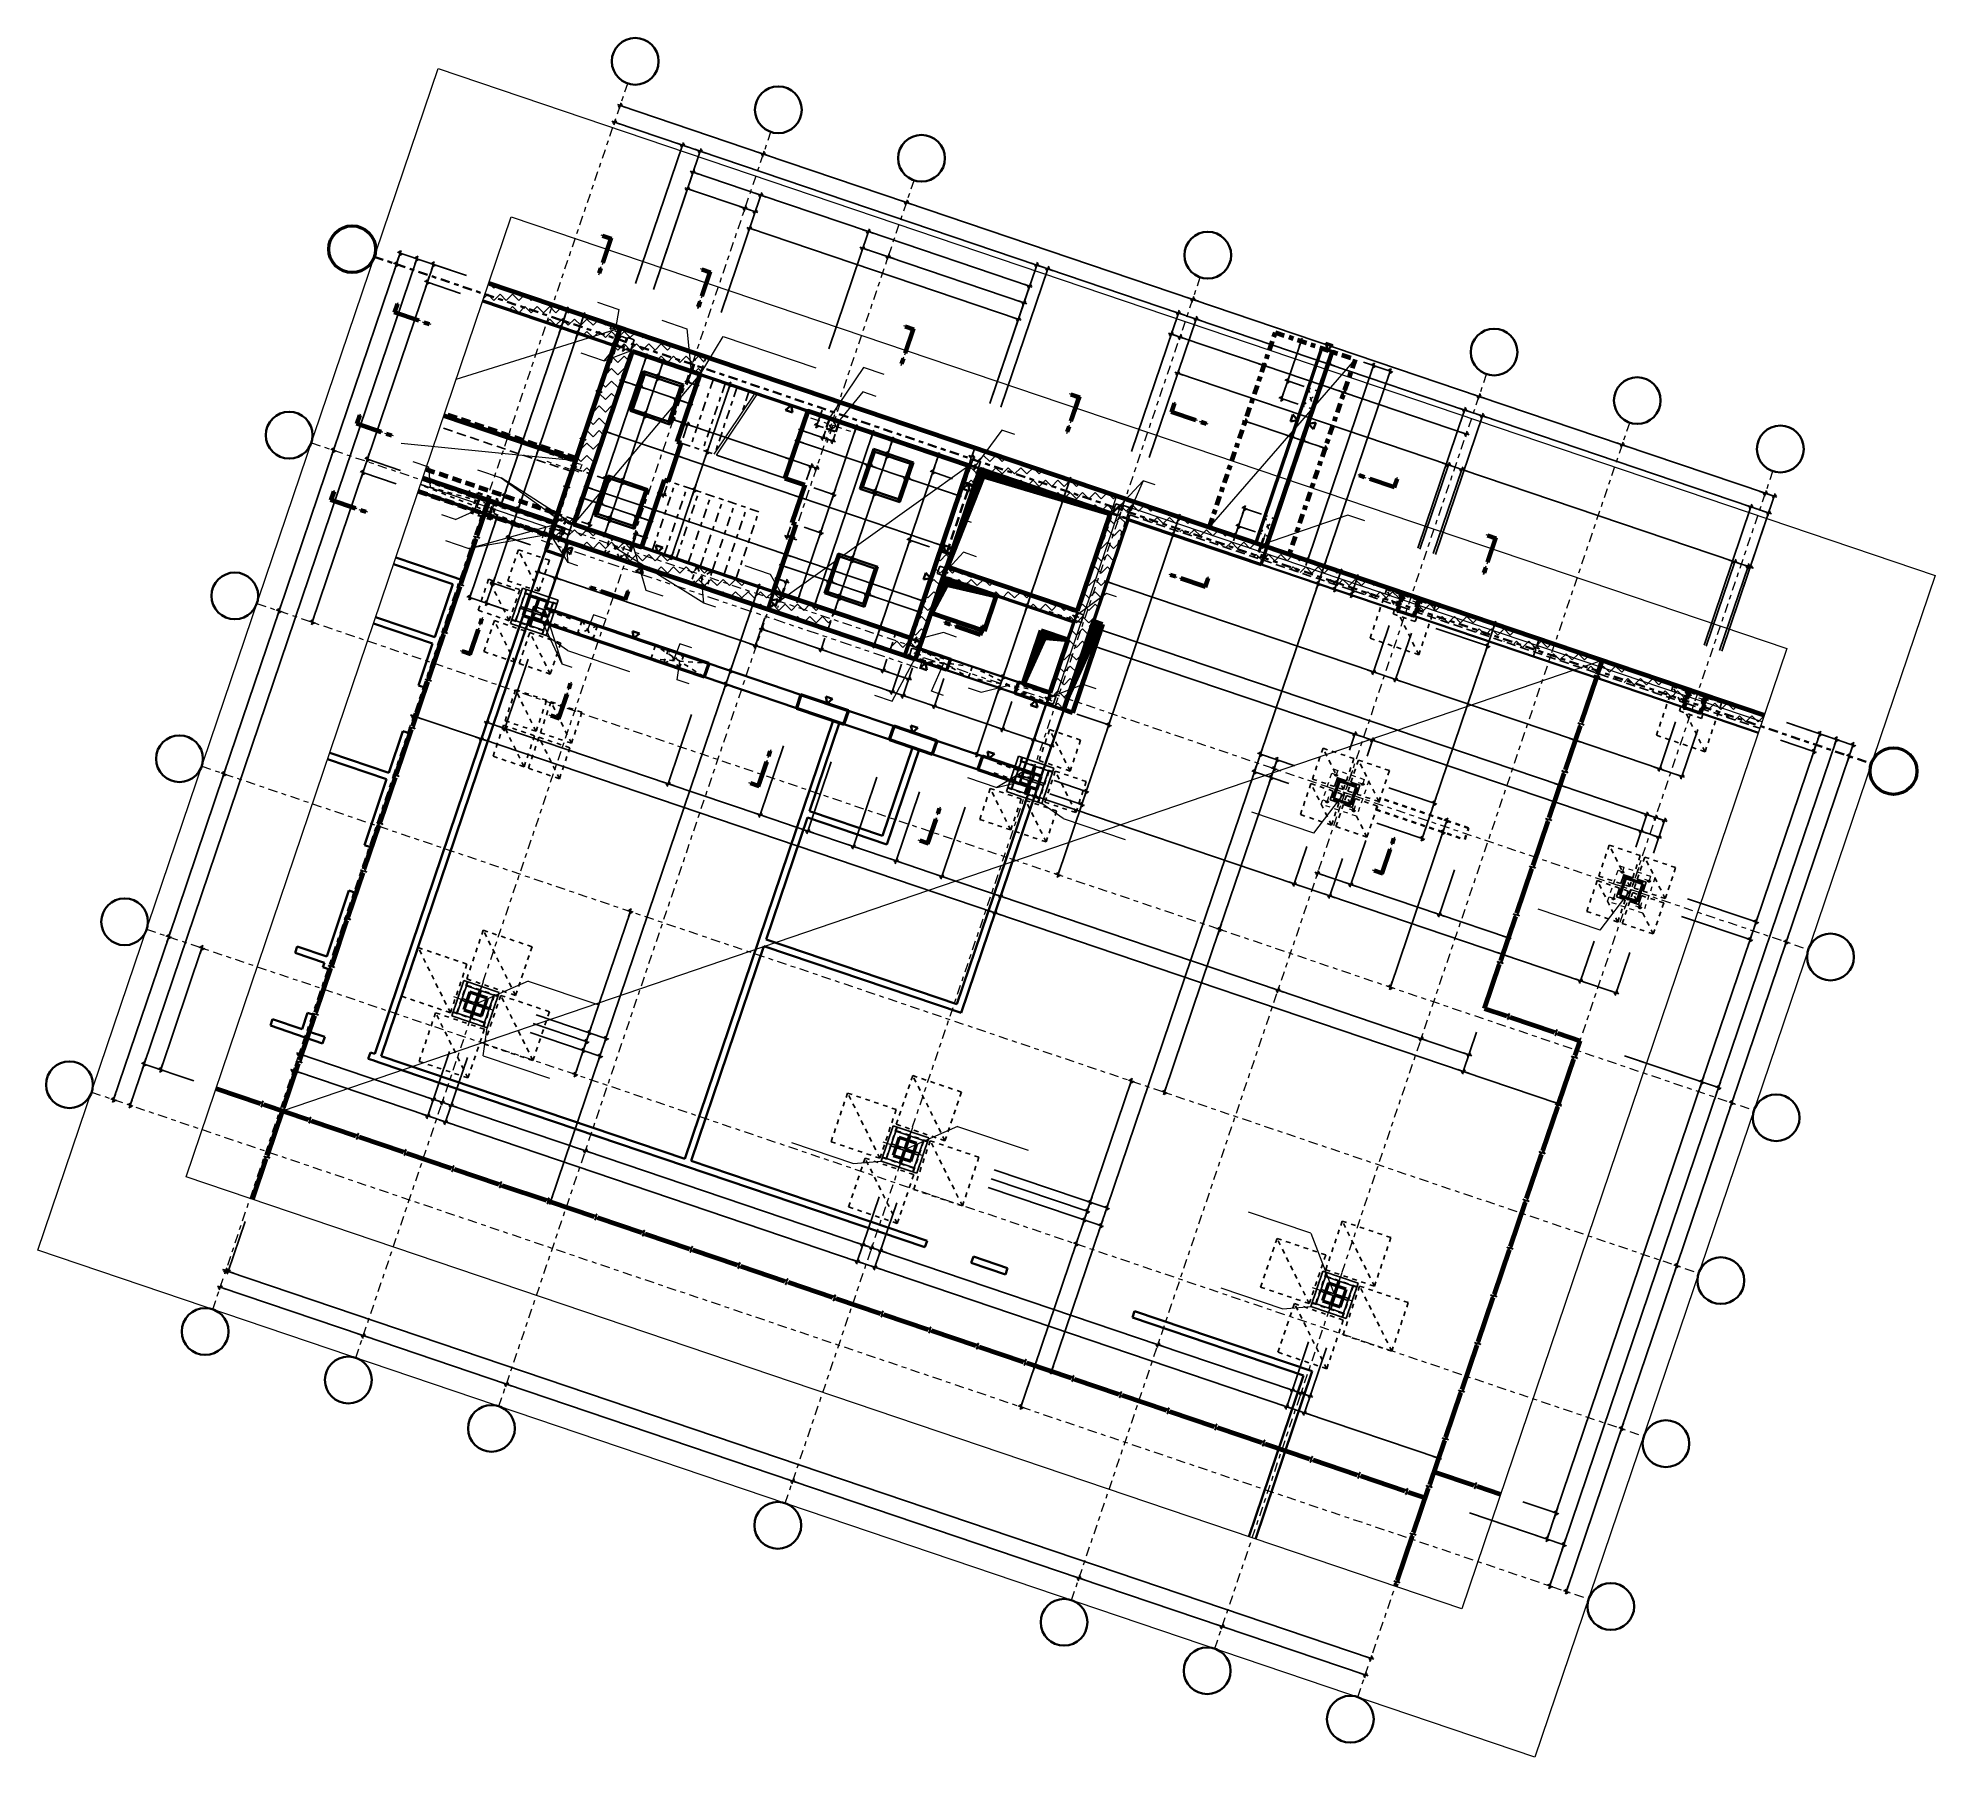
# Model space of a CAD drawing. Header units: metres. Extents: x 2661608 to 2661648.6, y 1209464.3 to 1209501.1.
import ezdxf

# ---------------------------------------------------------------- set-up
doc = ezdxf.new("R2010")
doc.units = ezdxf.units.M
for name, pattern in [('AUSGEZOGEN', [0]), ('GETRENNT2_S6', [0.3, 0.2, -0.1]), ('PHANTOM2_S8', [0.3, 0.2, -0.05, 0, -0.05]), ('PUNKT2_S9', [0.4, 0.25, -0.05, 0, -0.05, 0, -0.05]), ('STRICHLINIE_S4', [0.1, 0.05, -0.05]), ('STRICHPUNKT2_S5', [0.15, 0.1, -0.05]), ('VERDECKT2_S2', [0.025, 0, -0.025])]:
    doc.linetypes.add(name, pattern=pattern)
for name, color, linetype, lineweight in [('TB_639', 7, 'AUSGEZOGEN', 25), ('TB_640', 7, 'AUSGEZOGEN', 25), ('TB_641', 7, 'AUSGEZOGEN', 25), ('TB_642', 7, 'AUSGEZOGEN', 25), ('TB_643', 7, 'AUSGEZOGEN', 25), ('TB_645', 7, 'AUSGEZOGEN', 25), ('TB_646', 7, 'AUSGEZOGEN', 25), ('TB_649', 7, 'AUSGEZOGEN', 25), ('TB_650', 7, 'AUSGEZOGEN', 25), ('TB_651', 7, 'AUSGEZOGEN', 25), ('TB_652', 7, 'AUSGEZOGEN', 25)]:
    doc.layers.add(name, color=color, linetype=linetype, lineweight=lineweight)

msp = doc.modelspace()

# ---------------------------------------------------------------- linework, layer by layer
at = {"color": 0, "linetype": 'ByBlock', "lineweight": -2}
for p, q in [((2661620.539, 1209499.584), (2661620.361, 1209499.644)), ((2661620.468, 1209499.647), (2661620.373, 1209499.6)), ((2661620.44, 1209499.683), (2661620.4, 1209499.565)), ((2661620.418, 1209499.229), (2661620.241, 1209499.289)), ((2661620.348, 1209499.292), (2661620.252, 1209499.245)), ((2661620.32, 1209499.328), (2661620.28, 1209499.21)), ((2661621.634, 1209498.817), (2661621.812, 1209498.757)), ((2661621.871, 1209498.737), (2661621.693, 1209498.797)), ((2661621.705, 1209498.754), (2661621.8, 1209498.801)), ((2661621.8, 1209498.801), (2661621.705, 1209498.754)), ((2661621.732, 1209498.718), (2661621.772, 1209498.836)), ((2661621.772, 1209498.836), (2661621.732, 1209498.718)), ((2661622.013, 1209498.689), (2661622.19, 1209498.629)), ((2661622.25, 1209498.609), (2661622.072, 1209498.669)), ((2661622.084, 1209498.625), (2661622.179, 1209498.672)), ((2661622.179, 1209498.672), (2661622.084, 1209498.625)), ((2661622.111, 1209498.59), (2661622.151, 1209498.708)), ((2661622.151, 1209498.708), (2661622.111, 1209498.59)), ((2661621.999, 1209498.258), (2661621.959, 1209498.14)), ((2661623.364, 1209498.627), (2661623.542, 1209498.567)), ((2661623.601, 1209498.547), (2661623.424, 1209498.607)), ((2661623.435, 1209498.564), (2661623.53, 1209498.611)), ((2661623.53, 1209498.611), (2661623.435, 1209498.564)), ((2661623.463, 1209498.528), (2661623.503, 1209498.646)), ((2661623.503, 1209498.646), (2661623.463, 1209498.528)), ((2661621.977, 1209497.804), (2661621.799, 1209497.864)), ((2661621.906, 1209497.867), (2661621.811, 1209497.82)), ((2661621.879, 1209497.903), (2661621.839, 1209497.784)), ((2661622.097, 1209498.159), (2661621.92, 1209498.219)), ((2661622.026, 1209498.222), (2661621.931, 1209498.175)), ((2661622.972, 1209497.467), (2661623.149, 1209497.407)), ((2661623.208, 1209497.387), (2661623.031, 1209497.447)), ((2661623.042, 1209497.403), (2661623.137, 1209497.45)), ((2661623.137, 1209497.45), (2661623.042, 1209497.403)), ((2661623.07, 1209497.368), (2661623.11, 1209497.486)), ((2661623.11, 1209497.486), (2661623.07, 1209497.368)), ((2661623.31, 1209497.748), (2661623.487, 1209497.688)), ((2661623.546, 1209497.668), (2661623.369, 1209497.728)), ((2661623.381, 1209497.685), (2661623.476, 1209497.732)), ((2661623.476, 1209497.732), (2661623.381, 1209497.685)), ((2661623.408, 1209497.649), (2661623.448, 1209497.767)), ((2661623.448, 1209497.767), (2661623.408, 1209497.649)), ((2661626.427, 1209497.59), (2661626.605, 1209497.53)), ((2661626.664, 1209497.51), (2661626.486, 1209497.57)), ((2661626.498, 1209497.527), (2661626.593, 1209497.574)), ((2661626.593, 1209497.574), (2661626.498, 1209497.527)), ((2661626.525, 1209497.491), (2661626.565, 1209497.609)), ((2661626.565, 1209497.609), (2661626.525, 1209497.491)), ((2661623.208, 1209497.057), (2661623.167, 1209496.939)), ((2661623.189, 1209497.393), (2661623.367, 1209497.333)), ((2661623.26, 1209497.329), (2661623.355, 1209497.376)), ((2661623.288, 1209497.294), (2661623.328, 1209497.412)), ((2661623.306, 1209496.958), (2661623.128, 1209497.018)), ((2661623.235, 1209497.021), (2661623.14, 1209496.974)), ((2661625.611, 1209496.969), (2661625.789, 1209496.909)), ((2661625.848, 1209496.889), (2661625.671, 1209496.949)), ((2661625.682, 1209496.905), (2661625.777, 1209496.952)), ((2661625.777, 1209496.952), (2661625.682, 1209496.905)), ((2661625.71, 1209496.87), (2661625.75, 1209496.988)), ((2661625.75, 1209496.988), (2661625.71, 1209496.87)), ((2661615.692, 1209496.21), (2661615.573, 1209496.25)), ((2661615.573, 1209496.25), (2661615.692, 1209496.21)), ((2661615.592, 1209496.112), (2661615.652, 1209496.289)), ((2661615.656, 1209496.183), (2661615.609, 1209496.278)), ((2661615.609, 1209496.278), (2661615.656, 1209496.183)), ((2661615.672, 1209496.349), (2661615.612, 1209496.171)), ((2661615.772, 1209496.447), (2661615.653, 1209496.487)), ((2661615.672, 1209496.349), (2661615.733, 1209496.526)), ((2661615.736, 1209496.419), (2661615.689, 1209496.514)), ((2661616.127, 1209496.327), (2661616.008, 1209496.367)), ((2661616.028, 1209496.228), (2661616.088, 1209496.406)), ((2661616.091, 1209496.299), (2661616.044, 1209496.394)), ((2661616.482, 1209496.206), (2661616.364, 1209496.246)), ((2661616.383, 1209496.108), (2661616.443, 1209496.286)), ((2661616.446, 1209496.179), (2661616.399, 1209496.274)), ((2661625.728, 1209496.534), (2661625.55, 1209496.594)), ((2661625.657, 1209496.597), (2661625.562, 1209496.55)), ((2661625.629, 1209496.633), (2661625.589, 1209496.514)), ((2661626.034, 1209496.43), (2661626.212, 1209496.37)), ((2661626.271, 1209496.35), (2661626.093, 1209496.41)), ((2661626.105, 1209496.366), (2661626.2, 1209496.413)), ((2661626.2, 1209496.413), (2661626.105, 1209496.366)), ((2661626.132, 1209496.331), (2661626.173, 1209496.449)), ((2661626.173, 1209496.449), (2661626.132, 1209496.331)), ((2661629.211, 1209496.252), (2661629.389, 1209496.191)), ((2661629.448, 1209496.171), (2661629.271, 1209496.232)), ((2661629.282, 1209496.188), (2661629.377, 1209496.235)), ((2661629.377, 1209496.235), (2661629.282, 1209496.188)), ((2661629.31, 1209496.152), (2661629.35, 1209496.271)), ((2661629.35, 1209496.271), (2661629.31, 1209496.152)), ((2661616.354, 1209495.827), (2661616.235, 1209495.868)), ((2661616.235, 1209495.868), (2661616.354, 1209495.827)), ((2661616.255, 1209495.729), (2661616.315, 1209495.907)), ((2661616.318, 1209495.8), (2661616.271, 1209495.895)), ((2661616.271, 1209495.895), (2661616.318, 1209495.8)), ((2661616.335, 1209495.966), (2661616.275, 1209495.788)), ((2661629.448, 1209496.171), (2661629.626, 1209496.111)), ((2661629.685, 1209496.091), (2661629.507, 1209496.151)), ((2661629.519, 1209496.108), (2661629.614, 1209496.155)), ((2661629.614, 1209496.155), (2661629.519, 1209496.108)), ((2661629.547, 1209496.072), (2661629.587, 1209496.191)), ((2661629.587, 1209496.191), (2661629.547, 1209496.072)), ((2661628.939, 1209495.446), (2661629.116, 1209495.386)), ((2661629.01, 1209495.383), (2661629.105, 1209495.43)), ((2661629.037, 1209495.347), (2661629.077, 1209495.466)), ((2661629.059, 1209495.802), (2661629.237, 1209495.742)), ((2661629.13, 1209495.738), (2661629.225, 1209495.785)), ((2661629.157, 1209495.702), (2661629.198, 1209495.821)), ((2661632.552, 1209495.516), (2661632.73, 1209495.456)), ((2661632.789, 1209495.436), (2661632.611, 1209495.496)), ((2661632.623, 1209495.453), (2661632.718, 1209495.5)), ((2661632.718, 1209495.5), (2661632.623, 1209495.453)), ((2661632.65, 1209495.417), (2661632.691, 1209495.536)), ((2661632.691, 1209495.536), (2661632.65, 1209495.417)), ((2661619.264, 1209495.001), (2661619.145, 1209495.041)), ((2661619.145, 1209495.041), (2661619.264, 1209495.001)), ((2661619.164, 1209494.902), (2661619.224, 1209495.08)), ((2661619.228, 1209494.973), (2661619.181, 1209495.068)), ((2661619.181, 1209495.068), (2661619.228, 1209494.973)), ((2661619.244, 1209495.139), (2661619.184, 1209494.962)), ((2661619.344, 1209495.237), (2661619.225, 1209495.278)), ((2661619.244, 1209495.139), (2661619.305, 1209495.317)), ((2661619.308, 1209495.21), (2661619.261, 1209495.305)), ((2661619.699, 1209495.117), (2661619.581, 1209495.157)), ((2661619.6, 1209495.019), (2661619.66, 1209495.196)), ((2661619.663, 1209495.09), (2661619.616, 1209495.185)), ((2661628.819, 1209495.091), (2661628.996, 1209495.031)), ((2661628.889, 1209495.028), (2661628.984, 1209495.075)), ((2661628.917, 1209494.992), (2661628.957, 1209495.11)), ((2661632.242, 1209495.225), (2661632.42, 1209495.165)), ((2661632.479, 1209495.145), (2661632.302, 1209495.205)), ((2661632.313, 1209495.162), (2661632.408, 1209495.209)), ((2661632.408, 1209495.209), (2661632.313, 1209495.162)), ((2661632.341, 1209495.126), (2661632.381, 1209495.244)), ((2661632.381, 1209495.244), (2661632.341, 1209495.126)), ((2661632.621, 1209495.097), (2661632.799, 1209495.037)), ((2661632.858, 1209495.017), (2661632.68, 1209495.077)), ((2661632.692, 1209495.033), (2661632.787, 1209495.08)), ((2661632.787, 1209495.08), (2661632.692, 1209495.033)), ((2661632.72, 1209494.998), (2661632.76, 1209495.116)), ((2661632.76, 1209495.116), (2661632.72, 1209494.998)), ((2661619.215, 1209494.859), (2661619.097, 1209494.899)), ((2661619.097, 1209494.899), (2661619.215, 1209494.859)), ((2661619.116, 1209494.76), (2661619.176, 1209494.938)), ((2661619.18, 1209494.831), (2661619.133, 1209494.926)), ((2661619.133, 1209494.926), (2661619.18, 1209494.831)), ((2661619.196, 1209494.997), (2661619.136, 1209494.819)), ((2661619.571, 1209494.738), (2661619.452, 1209494.778)), ((2661619.452, 1209494.778), (2661619.571, 1209494.738)), ((2661619.471, 1209494.64), (2661619.531, 1209494.818)), ((2661619.535, 1209494.711), (2661619.488, 1209494.806)), ((2661619.488, 1209494.806), (2661619.535, 1209494.711)), ((2661619.552, 1209494.877), (2661619.491, 1209494.699)), ((2661632.327, 1209494.695), (2661632.149, 1209494.755)), ((2661632.256, 1209494.759), (2661632.161, 1209494.712)), ((2661632.228, 1209494.795), (2661632.188, 1209494.676)), ((2661632.279, 1209494.711), (2661632.457, 1209494.651)), ((2661632.516, 1209494.631), (2661632.339, 1209494.691)), ((2661632.35, 1209494.648), (2661632.445, 1209494.695)), ((2661632.445, 1209494.695), (2661632.35, 1209494.648)), ((2661632.378, 1209494.612), (2661632.418, 1209494.73)), ((2661632.418, 1209494.73), (2661632.378, 1209494.612)), ((2661635.048, 1209494.566), (2661634.929, 1209494.606)), ((2661634.948, 1209494.468), (2661635.008, 1209494.645)), ((2661635.012, 1209494.538), (2661634.965, 1209494.634)), ((2661621.039, 1209494.241), (2661620.92, 1209494.281)), ((2661620.94, 1209494.143), (2661621, 1209494.321)), ((2661621.003, 1209494.214), (2661620.956, 1209494.309)), ((2661621.296, 1209494.022), (2661621.356, 1209494.2)), ((2661620.488, 1209493.795), (2661620.448, 1209493.676)), ((2661621.276, 1209493.77), (2661621.158, 1209493.81)), ((2661621.158, 1209493.81), (2661621.276, 1209493.77)), ((2661621.293, 1209493.818), (2661621.174, 1209493.858)), ((2661621.174, 1209493.858), (2661621.293, 1209493.818)), ((2661621.177, 1209493.672), (2661621.237, 1209493.849)), ((2661621.193, 1209493.719), (2661621.253, 1209493.897)), ((2661621.241, 1209493.743), (2661621.194, 1209493.838)), ((2661621.194, 1209493.838), (2661621.241, 1209493.743)), ((2661621.257, 1209493.909), (2661621.197, 1209493.731)), ((2661621.257, 1209493.79), (2661621.21, 1209493.885)), ((2661621.21, 1209493.885), (2661621.257, 1209493.79)), ((2661621.273, 1209493.956), (2661621.213, 1209493.778)), ((2661621.395, 1209494.121), (2661621.277, 1209494.161)), ((2661621.359, 1209494.093), (2661621.312, 1209494.188)), ((2661632.465, 1209493.857), (2661632.288, 1209493.917)), ((2661632.394, 1209493.92), (2661632.299, 1209493.873)), ((2661632.367, 1209493.956), (2661632.327, 1209493.837)), ((2661634.079, 1209494.102), (2661634.257, 1209494.042)), ((2661634.316, 1209494.022), (2661634.138, 1209494.082)), ((2661634.15, 1209494.038), (2661634.245, 1209494.085)), ((2661634.245, 1209494.085), (2661634.15, 1209494.038)), ((2661634.177, 1209494.003), (2661634.218, 1209494.121)), ((2661634.218, 1209494.121), (2661634.177, 1209494.003)), ((2661634.74, 1209493.852), (2661634.68, 1209493.674)), ((2661635.463, 1209494.135), (2661635.64, 1209494.075)), ((2661635.7, 1209494.055), (2661635.522, 1209494.115)), ((2661635.534, 1209494.071), (2661635.629, 1209494.118)), ((2661635.629, 1209494.118), (2661635.534, 1209494.071)), ((2661635.561, 1209494.036), (2661635.601, 1209494.154)), ((2661635.601, 1209494.154), (2661635.561, 1209494.036)), ((2661636.595, 1209494.042), (2661636.477, 1209494.082)), ((2661636.496, 1209493.943), (2661636.556, 1209494.121)), ((2661636.56, 1209494.014), (2661636.513, 1209494.109)), ((2661636.951, 1209493.922), (2661636.832, 1209493.962)), ((2661636.851, 1209493.823), (2661636.912, 1209494.001)), ((2661636.915, 1209493.894), (2661636.868, 1209493.989)), ((2661620.586, 1209493.695), (2661620.408, 1209493.755)), ((2661620.515, 1209493.759), (2661620.42, 1209493.712)), ((2661620.69, 1209493.66), (2661620.868, 1209493.6)), ((2661620.738, 1209493.644), (2661620.915, 1209493.584)), ((2661620.927, 1209493.58), (2661620.749, 1209493.64)), ((2661620.761, 1209493.596), (2661620.856, 1209493.643)), ((2661620.856, 1209493.643), (2661620.761, 1209493.596)), ((2661620.789, 1209493.561), (2661620.829, 1209493.679)), ((2661620.829, 1209493.679), (2661620.789, 1209493.561)), ((2661620.974, 1209493.564), (2661620.797, 1209493.624)), ((2661620.808, 1209493.58), (2661620.904, 1209493.627)), ((2661620.904, 1209493.627), (2661620.808, 1209493.58)), ((2661620.836, 1209493.545), (2661620.876, 1209493.663)), ((2661620.876, 1209493.663), (2661620.836, 1209493.545)), ((2661621.495, 1209493.387), (2661621.673, 1209493.327)), ((2661621.594, 1209493.288), (2661621.634, 1209493.407)), ((2661621.634, 1209493.407), (2661621.594, 1209493.288)), ((2661621.641, 1209493.272), (2661621.681, 1209493.391)), ((2661621.681, 1209493.391), (2661621.641, 1209493.272)), ((2661621.981, 1209493.669), (2661621.804, 1209493.729)), ((2661621.911, 1209493.733), (2661621.815, 1209493.686)), ((2661621.883, 1209493.769), (2661621.843, 1209493.65)), ((2661621.934, 1209493.685), (2661622.112, 1209493.625)), ((2661622.005, 1209493.622), (2661622.1, 1209493.669)), ((2661622.032, 1209493.586), (2661622.072, 1209493.704)), ((2661622.828, 1209493.636), (2661622.709, 1209493.676)), ((2661622.728, 1209493.537), (2661622.789, 1209493.715)), ((2661622.792, 1209493.608), (2661622.745, 1209493.703)), ((2661634.548, 1209493.402), (2661634.595, 1209493.307)), ((2661634.612, 1209493.473), (2661634.551, 1209493.295)), ((2661634.759, 1209493.713), (2661634.641, 1209493.754)), ((2661634.641, 1209493.754), (2661634.759, 1209493.713)), ((2661634.66, 1209493.615), (2661634.72, 1209493.793)), ((2661634.723, 1209493.686), (2661634.676, 1209493.781)), ((2661634.676, 1209493.781), (2661634.723, 1209493.686)), ((2661635.784, 1209493.525), (2661635.962, 1209493.465)), ((2661636.021, 1209493.445), (2661635.843, 1209493.505)), ((2661635.855, 1209493.461), (2661635.95, 1209493.508)), ((2661635.95, 1209493.508), (2661635.855, 1209493.461)), ((2661635.882, 1209493.425), (2661635.923, 1209493.544)), ((2661635.923, 1209493.544), (2661635.882, 1209493.425)), ((2661638.677, 1209493.443), (2661638.855, 1209493.382)), ((2661638.914, 1209493.362), (2661638.736, 1209493.423)), ((2661638.748, 1209493.379), (2661638.843, 1209493.426)), ((2661638.843, 1209493.426), (2661638.748, 1209493.379)), ((2661638.776, 1209493.343), (2661638.816, 1209493.462)), ((2661638.816, 1209493.462), (2661638.776, 1209493.343)), ((2661621.004, 1209492.965), (2661620.885, 1209493.005)), ((2661620.885, 1209493.005), (2661621.004, 1209492.965)), ((2661621.02, 1209493.012), (2661620.902, 1209493.053)), ((2661620.902, 1209493.053), (2661621.02, 1209493.012)), ((2661620.905, 1209492.867), (2661620.965, 1209493.044)), ((2661620.921, 1209492.914), (2661620.981, 1209493.092)), ((2661620.968, 1209492.938), (2661620.921, 1209493.033)), ((2661620.921, 1209493.033), (2661620.968, 1209492.938)), ((2661620.985, 1209493.103), (2661620.925, 1209492.926)), ((2661620.984, 1209492.985), (2661620.937, 1209493.08)), ((2661620.937, 1209493.08), (2661620.984, 1209492.985)), ((2661621.001, 1209493.151), (2661620.941, 1209492.973)), ((2661621.543, 1209493.371), (2661621.72, 1209493.311)), ((2661621.732, 1209493.307), (2661621.555, 1209493.367)), ((2661621.566, 1209493.324), (2661621.661, 1209493.371)), ((2661621.661, 1209493.371), (2661621.566, 1209493.324)), ((2661621.78, 1209493.291), (2661621.602, 1209493.351)), ((2661621.614, 1209493.308), (2661621.709, 1209493.355)), ((2661621.709, 1209493.355), (2661621.614, 1209493.308)), ((2661621.798, 1209493.285), (2661621.976, 1209493.225)), ((2661621.869, 1209493.221), (2661621.964, 1209493.268)), ((2661621.897, 1209493.186), (2661621.937, 1209493.304)), ((2661624.758, 1209492.972), (2661624.639, 1209493.012)), ((2661624.639, 1209493.012), (2661624.758, 1209492.972)), ((2661624.761, 1209492.981), (2661624.642, 1209493.021)), ((2661624.658, 1209492.873), (2661624.719, 1209493.051)), ((2661624.662, 1209492.883), (2661624.722, 1209493.06)), ((2661624.722, 1209492.944), (2661624.675, 1209493.039)), ((2661624.675, 1209493.039), (2661624.722, 1209492.944)), ((2661624.739, 1209493.11), (2661624.678, 1209492.932)), ((2661624.725, 1209492.954), (2661624.678, 1209493.049)), ((2661634.512, 1209493.375), (2661634.631, 1209493.335)), ((2661638.368, 1209493.152), (2661638.545, 1209493.091)), ((2661638.604, 1209493.071), (2661638.427, 1209493.131)), ((2661638.438, 1209493.088), (2661638.533, 1209493.135)), ((2661638.533, 1209493.135), (2661638.438, 1209493.088)), ((2661638.466, 1209493.052), (2661638.506, 1209493.171)), ((2661638.506, 1209493.171), (2661638.466, 1209493.052)), ((2661638.746, 1209493.023), (2661638.924, 1209492.963)), ((2661638.983, 1209492.943), (2661638.806, 1209493.003)), ((2661638.817, 1209492.96), (2661638.912, 1209493.007)), ((2661638.912, 1209493.007), (2661638.817, 1209492.96)), ((2661638.845, 1209492.924), (2661638.885, 1209493.042)), ((2661638.885, 1209493.042), (2661638.845, 1209492.924)), ((2661618.377, 1209492.577), (2661618.317, 1209492.399)), ((2661620.219, 1209492.613), (2661620.042, 1209492.673)), ((2661620.149, 1209492.676), (2661620.054, 1209492.629)), ((2661620.121, 1209492.712), (2661620.081, 1209492.593)), ((2661621.677, 1209492.863), (2661621.499, 1209492.923)), ((2661621.606, 1209492.926), (2661621.511, 1209492.879)), ((2661621.578, 1209492.962), (2661621.538, 1209492.844)), ((2661621.658, 1209492.869), (2661621.835, 1209492.809)), ((2661621.894, 1209492.789), (2661621.717, 1209492.849)), ((2661621.729, 1209492.805), (2661621.824, 1209492.852)), ((2661621.824, 1209492.852), (2661621.729, 1209492.805)), ((2661621.743, 1209492.84), (2661621.921, 1209492.78)), ((2661621.756, 1209492.77), (2661621.796, 1209492.888)), ((2661621.796, 1209492.888), (2661621.756, 1209492.77)), ((2661621.98, 1209492.76), (2661621.802, 1209492.82)), ((2661621.814, 1209492.777), (2661621.909, 1209492.824)), ((2661621.909, 1209492.824), (2661621.814, 1209492.777)), ((2661621.841, 1209492.741), (2661621.881, 1209492.859)), ((2661621.881, 1209492.859), (2661621.841, 1209492.741)), ((2661624.409, 1209492.638), (2661624.231, 1209492.698)), ((2661624.338, 1209492.702), (2661624.243, 1209492.655)), ((2661624.311, 1209492.737), (2661624.27, 1209492.619)), ((2661624.569, 1209492.803), (2661624.687, 1209492.763)), ((2661624.604, 1209492.831), (2661624.651, 1209492.736)), ((2661624.668, 1209492.902), (2661624.608, 1209492.724)), ((2661624.739, 1209492.46), (2661624.779, 1209492.579)), ((2661624.779, 1209492.579), (2661624.739, 1209492.46)), ((2661625.53, 1209492.721), (2661625.412, 1209492.761)), ((2661625.431, 1209492.622), (2661625.491, 1209492.8)), ((2661625.495, 1209492.693), (2661625.448, 1209492.788)), ((2661625.885, 1209492.6), (2661625.767, 1209492.64)), ((2661625.786, 1209492.502), (2661625.846, 1209492.68)), ((2661625.85, 1209492.573), (2661625.803, 1209492.668)), ((2661633.912, 1209492.83), (2661633.735, 1209492.89)), ((2661633.842, 1209492.894), (2661633.747, 1209492.847)), ((2661633.814, 1209492.929), (2661633.774, 1209492.811)), ((2661634.769, 1209492.474), (2661634.809, 1209492.593)), ((2661634.809, 1209492.593), (2661634.769, 1209492.474)), ((2661638.405, 1209492.637), (2661638.582, 1209492.577)), ((2661638.475, 1209492.574), (2661638.571, 1209492.621)), ((2661638.503, 1209492.538), (2661638.543, 1209492.657)), ((2661614.345, 1209492.232), (2661614.226, 1209492.272)), ((2661614.226, 1209492.272), (2661614.345, 1209492.232)), ((2661614.245, 1209492.134), (2661614.305, 1209492.311)), ((2661614.309, 1209492.204), (2661614.262, 1209492.299)), ((2661614.262, 1209492.299), (2661614.309, 1209492.204)), ((2661614.326, 1209492.37), (2661614.265, 1209492.193)), ((2661615.052, 1209492.177), (2661614.992, 1209492)), ((2661618.396, 1209492.439), (2661618.278, 1209492.479)), ((2661618.278, 1209492.479), (2661618.396, 1209492.439)), ((2661618.297, 1209492.34), (2661618.357, 1209492.518)), ((2661618.36, 1209492.411), (2661618.313, 1209492.506)), ((2661618.313, 1209492.506), (2661618.36, 1209492.411)), ((2661618.737, 1209492.276), (2661618.618, 1209492.316)), ((2661618.618, 1209492.316), (2661618.737, 1209492.276)), ((2661618.638, 1209492.177), (2661618.698, 1209492.355)), ((2661618.701, 1209492.248), (2661618.654, 1209492.343)), ((2661618.654, 1209492.343), (2661618.701, 1209492.248)), ((2661618.718, 1209492.414), (2661618.658, 1209492.237)), ((2661621.517, 1209492.173), (2661621.695, 1209492.113)), ((2661621.615, 1209492.074), (2661621.656, 1209492.192)), ((2661621.656, 1209492.192), (2661621.615, 1209492.074)), ((2661622.34, 1209492.196), (2661622.222, 1209492.236)), ((2661622.222, 1209492.236), (2661622.34, 1209492.196)), ((2661622.241, 1209492.098), (2661622.301, 1209492.275)), ((2661622.305, 1209492.168), (2661622.258, 1209492.263)), ((2661622.258, 1209492.263), (2661622.305, 1209492.168)), ((2661622.321, 1209492.334), (2661622.261, 1209492.157)), ((2661624.331, 1209492.407), (2661624.153, 1209492.467)), ((2661624.26, 1209492.47), (2661624.165, 1209492.423)), ((2661624.232, 1209492.506), (2661624.192, 1209492.388)), ((2661624.641, 1209492.56), (2661624.819, 1209492.499)), ((2661624.878, 1209492.479), (2661624.7, 1209492.539)), ((2661624.712, 1209492.496), (2661624.807, 1209492.543)), ((2661624.807, 1209492.543), (2661624.712, 1209492.496)), ((2661624.849, 1209492.489), (2661625.027, 1209492.429)), ((2661624.92, 1209492.425), (2661625.015, 1209492.472)), ((2661624.948, 1209492.39), (2661624.988, 1209492.508)), ((2661626.205, 1209492.154), (2661626.087, 1209492.194)), ((2661626.087, 1209492.194), (2661626.205, 1209492.154)), ((2661626.09, 1209492.009), (2661626.15, 1209492.186)), ((2661626.106, 1209492.056), (2661626.166, 1209492.233)), ((2661626.153, 1209492.079), (2661626.106, 1209492.174)), ((2661626.106, 1209492.174), (2661626.153, 1209492.079)), ((2661626.17, 1209492.245), (2661626.11, 1209492.068)), ((2661626.169, 1209492.127), (2661626.122, 1209492.222)), ((2661626.122, 1209492.222), (2661626.169, 1209492.127)), ((2661626.186, 1209492.293), (2661626.126, 1209492.115)), ((2661626.308, 1209492.457), (2661626.189, 1209492.497)), ((2661626.208, 1209492.359), (2661626.269, 1209492.537)), ((2661626.272, 1209492.43), (2661626.225, 1209492.525)), ((2661627.19, 1209492.027), (2661627.25, 1209492.204)), ((2661627.254, 1209492.098), (2661627.207, 1209492.193)), ((2661634.67, 1209492.574), (2661634.848, 1209492.513)), ((2661634.907, 1209492.493), (2661634.729, 1209492.554)), ((2661634.741, 1209492.51), (2661634.836, 1209492.557)), ((2661634.836, 1209492.557), (2661634.741, 1209492.51)), ((2661634.907, 1209492.493), (2661635.085, 1209492.433)), ((2661635.144, 1209492.413), (2661634.966, 1209492.473)), ((2661634.978, 1209492.43), (2661635.073, 1209492.477)), ((2661635.073, 1209492.477), (2661634.978, 1209492.43)), ((2661635.005, 1209492.394), (2661635.045, 1209492.513)), ((2661635.045, 1209492.513), (2661635.005, 1209492.394)), ((2661635.381, 1209492.333), (2661635.558, 1209492.273)), ((2661635.451, 1209492.27), (2661635.547, 1209492.316)), ((2661635.479, 1209492.234), (2661635.519, 1209492.352)), ((2661641.74, 1209492.406), (2661641.917, 1209492.346)), ((2661641.977, 1209492.326), (2661641.799, 1209492.386)), ((2661641.811, 1209492.342), (2661641.906, 1209492.389)), ((2661641.906, 1209492.389), (2661641.811, 1209492.342)), ((2661641.838, 1209492.306), (2661641.878, 1209492.425)), ((2661641.878, 1209492.425), (2661641.838, 1209492.306)), ((2661614.975, 1209491.755), (2661614.856, 1209491.795)), ((2661614.856, 1209491.795), (2661614.975, 1209491.755)), ((2661614.876, 1209491.656), (2661614.936, 1209491.834)), ((2661614.939, 1209491.727), (2661614.892, 1209491.822)), ((2661614.892, 1209491.822), (2661614.939, 1209491.727)), ((2661614.956, 1209491.893), (2661614.896, 1209491.715)), ((2661615.071, 1209492.039), (2661614.953, 1209492.079)), ((2661614.953, 1209492.079), (2661615.071, 1209492.039)), ((2661614.972, 1209491.94), (2661615.032, 1209492.118)), ((2661615.035, 1209492.011), (2661614.988, 1209492.106)), ((2661614.988, 1209492.106), (2661615.035, 1209492.011)), ((2661621.754, 1209492.093), (2661621.576, 1209492.153)), ((2661621.588, 1209492.11), (2661621.683, 1209492.157)), ((2661621.683, 1209492.157), (2661621.588, 1209492.11)), ((2661623.959, 1209492.09), (2661624.137, 1209492.03)), ((2661624.196, 1209492.01), (2661624.019, 1209492.07)), ((2661624.03, 1209492.026), (2661624.125, 1209492.073)), ((2661624.125, 1209492.073), (2661624.03, 1209492.026)), ((2661624.058, 1209491.991), (2661624.098, 1209492.109)), ((2661624.098, 1209492.109), (2661624.058, 1209491.991)), ((2661624.386, 1209491.945), (2661624.563, 1209491.885)), ((2661624.622, 1209491.865), (2661624.445, 1209491.925)), ((2661624.456, 1209491.882), (2661624.552, 1209491.929)), ((2661624.552, 1209491.929), (2661624.456, 1209491.882)), ((2661624.484, 1209491.846), (2661624.524, 1209491.965)), ((2661624.524, 1209491.965), (2661624.484, 1209491.846)), ((2661624.502, 1209491.906), (2661624.68, 1209491.846)), ((2661624.573, 1209491.842), (2661624.668, 1209491.889)), ((2661624.601, 1209491.807), (2661624.641, 1209491.925)), ((2661625.605, 1209491.975), (2661625.782, 1209491.915)), ((2661625.652, 1209491.959), (2661625.829, 1209491.899)), ((2661625.841, 1209491.895), (2661625.664, 1209491.955)), ((2661625.675, 1209491.912), (2661625.77, 1209491.959)), ((2661625.77, 1209491.959), (2661625.675, 1209491.912)), ((2661625.703, 1209491.876), (2661625.743, 1209491.994)), ((2661625.743, 1209491.994), (2661625.703, 1209491.876)), ((2661625.889, 1209491.879), (2661625.711, 1209491.939)), ((2661625.723, 1209491.896), (2661625.818, 1209491.943)), ((2661625.818, 1209491.943), (2661625.723, 1209491.896)), ((2661625.75, 1209491.86), (2661625.79, 1209491.978)), ((2661625.79, 1209491.978), (2661625.75, 1209491.86)), ((2661626.189, 1209492.107), (2661626.071, 1209492.147)), ((2661626.071, 1209492.147), (2661626.189, 1209492.107)), ((2661627.167, 1209491.765), (2661627.049, 1209491.805)), ((2661627.049, 1209491.805), (2661627.167, 1209491.765)), ((2661627.068, 1209491.667), (2661627.128, 1209491.844)), ((2661627.132, 1209491.738), (2661627.085, 1209491.833)), ((2661627.085, 1209491.833), (2661627.132, 1209491.738)), ((2661627.148, 1209491.904), (2661627.088, 1209491.726)), ((2661627.289, 1209492.125), (2661627.171, 1209492.165)), ((2661638.022, 1209491.975), (2661638.2, 1209491.915)), ((2661638.259, 1209491.895), (2661638.081, 1209491.955)), ((2661638.093, 1209491.912), (2661638.188, 1209491.959)), ((2661638.188, 1209491.959), (2661638.093, 1209491.912)), ((2661638.12, 1209491.876), (2661638.16, 1209491.994)), ((2661638.16, 1209491.994), (2661638.12, 1209491.876)), ((2661638.306, 1209491.879), (2661638.484, 1209491.819)), ((2661638.543, 1209491.799), (2661638.365, 1209491.859)), ((2661638.377, 1209491.815), (2661638.472, 1209491.862)), ((2661638.472, 1209491.862), (2661638.377, 1209491.815)), ((2661638.405, 1209491.78), (2661638.445, 1209491.898)), ((2661638.445, 1209491.898), (2661638.405, 1209491.78)), ((2661617.978, 1209491.398), (2661617.918, 1209491.22)), ((2661619.817, 1209491.423), (2661619.639, 1209491.483)), ((2661619.746, 1209491.486), (2661619.651, 1209491.439)), ((2661619.718, 1209491.522), (2661619.678, 1209491.403)), ((2661620.15, 1209491.618), (2661620.032, 1209491.658)), ((2661620.032, 1209491.658), (2661620.15, 1209491.618)), ((2661620.051, 1209491.519), (2661620.111, 1209491.697)), ((2661620.115, 1209491.59), (2661620.068, 1209491.685)), ((2661620.068, 1209491.685), (2661620.115, 1209491.59)), ((2661620.131, 1209491.756), (2661620.071, 1209491.578)), ((2661620.52, 1209491.535), (2661620.401, 1209491.575)), ((2661620.401, 1209491.575), (2661620.52, 1209491.535)), ((2661620.536, 1209491.582), (2661620.417, 1209491.622)), ((2661620.417, 1209491.622), (2661620.536, 1209491.582)), ((2661620.42, 1209491.436), (2661620.48, 1209491.614)), ((2661620.436, 1209491.484), (2661620.497, 1209491.661)), ((2661620.484, 1209491.507), (2661620.437, 1209491.602)), ((2661620.437, 1209491.602), (2661620.484, 1209491.507)), ((2661620.501, 1209491.673), (2661620.44, 1209491.496)), ((2661620.5, 1209491.555), (2661620.453, 1209491.65)), ((2661620.453, 1209491.65), (2661620.5, 1209491.555)), ((2661620.517, 1209491.721), (2661620.456, 1209491.543)), ((2661621.288, 1209491.386), (2661621.248, 1209491.268)), ((2661621.333, 1209491.239), (2661621.373, 1209491.357)), ((2661622.065, 1209491.381), (2661621.946, 1209491.421)), ((2661621.946, 1209491.421), (2661622.065, 1209491.381)), ((2661621.965, 1209491.283), (2661622.025, 1209491.461)), ((2661622.029, 1209491.354), (2661621.982, 1209491.449)), ((2661621.982, 1209491.449), (2661622.029, 1209491.354)), ((2661622.045, 1209491.52), (2661621.985, 1209491.342)), ((2661624.944, 1209491.183), (2661625.004, 1209491.36)), ((2661625.024, 1209491.419), (2661624.964, 1209491.242)), ((2661625.933, 1209491.349), (2661625.814, 1209491.389)), ((2661625.814, 1209491.389), (2661625.933, 1209491.349)), ((2661625.817, 1209491.203), (2661625.877, 1209491.381)), ((2661625.833, 1209491.251), (2661625.893, 1209491.428)), ((2661625.881, 1209491.274), (2661625.834, 1209491.369)), ((2661625.834, 1209491.369), (2661625.881, 1209491.274)), ((2661625.897, 1209491.44), (2661625.837, 1209491.263)), ((2661625.897, 1209491.322), (2661625.85, 1209491.417)), ((2661625.85, 1209491.417), (2661625.897, 1209491.322)), ((2661625.913, 1209491.488), (2661625.853, 1209491.31)), ((2661626.41, 1209491.703), (2661626.587, 1209491.643)), ((2661626.457, 1209491.687), (2661626.635, 1209491.627)), ((2661626.646, 1209491.623), (2661626.469, 1209491.683)), ((2661626.48, 1209491.639), (2661626.576, 1209491.686)), ((2661626.576, 1209491.686), (2661626.48, 1209491.639)), ((2661626.508, 1209491.603), (2661626.548, 1209491.722)), ((2661626.548, 1209491.722), (2661626.508, 1209491.603)), ((2661626.694, 1209491.606), (2661626.516, 1209491.667)), ((2661626.528, 1209491.623), (2661626.623, 1209491.67)), ((2661626.623, 1209491.67), (2661626.528, 1209491.623)), ((2661626.555, 1209491.587), (2661626.595, 1209491.706)), ((2661626.595, 1209491.706), (2661626.555, 1209491.587)), ((2661630.097, 1209491.597), (2661629.978, 1209491.637)), ((2661629.997, 1209491.498), (2661630.058, 1209491.676)), ((2661630.061, 1209491.569), (2661630.014, 1209491.664)), ((2661644.802, 1209491.369), (2661644.98, 1209491.309)), ((2661644.901, 1209491.27), (2661644.941, 1209491.388)), ((2661644.941, 1209491.388), (2661644.901, 1209491.27)), ((2661617.814, 1209491.11), (2661617.933, 1209491.07)), ((2661617.85, 1209491.137), (2661617.897, 1209491.042)), ((2661617.914, 1209491.208), (2661617.853, 1209491.031)), ((2661617.997, 1209491.259), (2661617.878, 1209491.299)), ((2661617.878, 1209491.299), (2661617.997, 1209491.259)), ((2661617.898, 1209491.161), (2661617.958, 1209491.339)), ((2661617.961, 1209491.232), (2661617.914, 1209491.327)), ((2661617.914, 1209491.327), (2661617.961, 1209491.232)), ((2661618.288, 1209490.95), (2661618.169, 1209490.99)), ((2661618.169, 1209490.99), (2661618.288, 1209490.95)), ((2661618.189, 1209490.851), (2661618.249, 1209491.029)), ((2661618.252, 1209490.922), (2661618.205, 1209491.017)), ((2661618.205, 1209491.017), (2661618.252, 1209490.922)), ((2661618.269, 1209491.088), (2661618.209, 1209490.91)), ((2661619.737, 1209491.188), (2661619.56, 1209491.248)), ((2661619.666, 1209491.252), (2661619.571, 1209491.205)), ((2661619.639, 1209491.287), (2661619.599, 1209491.169)), ((2661619.841, 1209491.153), (2661620.019, 1209491.093)), ((2661619.889, 1209491.137), (2661620.066, 1209491.077)), ((2661620.078, 1209491.073), (2661619.901, 1209491.133)), ((2661619.912, 1209491.089), (2661620.007, 1209491.136)), ((2661620.007, 1209491.136), (2661619.912, 1209491.089)), ((2661619.94, 1209491.054), (2661619.98, 1209491.172)), ((2661619.98, 1209491.172), (2661619.94, 1209491.054)), ((2661620.126, 1209491.057), (2661619.948, 1209491.117)), ((2661619.96, 1209491.073), (2661620.055, 1209491.12)), ((2661620.055, 1209491.12), (2661619.96, 1209491.073)), ((2661619.987, 1209491.038), (2661620.027, 1209491.156)), ((2661620.027, 1209491.156), (2661619.987, 1209491.038)), ((2661621.029, 1209491.012), (2661621.207, 1209490.952)), ((2661621.266, 1209490.932), (2661621.088, 1209490.992)), ((2661621.1, 1209490.948), (2661621.195, 1209490.995)), ((2661621.195, 1209490.995), (2661621.1, 1209490.948)), ((2661621.127, 1209490.913), (2661621.167, 1209491.031)), ((2661621.167, 1209491.031), (2661621.127, 1209490.913)), ((2661621.386, 1209491.287), (2661621.208, 1209491.347)), ((2661621.315, 1209491.351), (2661621.22, 1209491.304)), ((2661621.234, 1209491.338), (2661621.412, 1209491.278)), ((2661621.305, 1209491.275), (2661621.4, 1209491.322)), ((2661624.16, 1209491.278), (2661624.337, 1209491.218)), ((2661624.397, 1209491.198), (2661624.219, 1209491.258)), ((2661624.231, 1209491.215), (2661624.326, 1209491.262)), ((2661624.326, 1209491.262), (2661624.231, 1209491.215)), ((2661624.258, 1209491.179), (2661624.298, 1209491.298)), ((2661624.298, 1209491.298), (2661624.258, 1209491.179)), ((2661625.043, 1209491.281), (2661624.924, 1209491.321)), ((2661624.924, 1209491.321), (2661625.043, 1209491.281)), ((2661625.007, 1209491.253), (2661624.96, 1209491.348)), ((2661624.96, 1209491.348), (2661625.007, 1209491.253)), ((2661625.916, 1209491.302), (2661625.798, 1209491.342)), ((2661625.798, 1209491.342), (2661625.916, 1209491.302)), ((2661627.542, 1209491.319), (2661627.719, 1209491.259)), ((2661627.612, 1209491.256), (2661627.707, 1209491.303)), ((2661627.64, 1209491.22), (2661627.68, 1209491.339)), ((2661629.968, 1209491.218), (2661629.85, 1209491.258)), ((2661629.85, 1209491.258), (2661629.968, 1209491.218)), ((2661629.869, 1209491.12), (2661629.929, 1209491.297)), ((2661629.933, 1209491.19), (2661629.886, 1209491.285)), ((2661629.886, 1209491.285), (2661629.933, 1209491.19)), ((2661629.949, 1209491.356), (2661629.889, 1209491.179)), ((2661633.835, 1209490.986), (2661633.717, 1209491.026)), ((2661633.736, 1209490.887), (2661633.796, 1209491.065)), ((2661633.8, 1209490.958), (2661633.753, 1209491.053)), ((2661644.493, 1209491.078), (2661644.67, 1209491.018)), ((2661644.729, 1209490.998), (2661644.552, 1209491.058)), ((2661644.563, 1209491.014), (2661644.659, 1209491.061)), ((2661644.659, 1209491.061), (2661644.563, 1209491.014)), ((2661644.591, 1209490.978), (2661644.631, 1209491.097)), ((2661644.631, 1209491.097), (2661644.591, 1209490.978)), ((2661645.039, 1209491.289), (2661644.862, 1209491.349)), ((2661644.873, 1209491.305), (2661644.968, 1209491.352)), ((2661644.968, 1209491.352), (2661644.873, 1209491.305)), ((2661644.97, 1209490.85), (2661645.01, 1209490.969)), ((2661644.992, 1209491.305), (2661645.169, 1209491.245)), ((2661645.063, 1209491.241), (2661645.158, 1209491.288)), ((2661645.09, 1209491.205), (2661645.13, 1209491.324)), ((2661617.836, 1209490.786), (2661617.718, 1209490.826)), ((2661617.737, 1209490.687), (2661617.797, 1209490.865)), ((2661617.801, 1209490.758), (2661617.754, 1209490.853)), ((2661618.192, 1209490.665), (2661618.073, 1209490.706)), ((2661618.073, 1209490.706), (2661618.192, 1209490.665)), ((2661618.092, 1209490.567), (2661618.152, 1209490.745)), ((2661618.156, 1209490.638), (2661618.109, 1209490.733)), ((2661618.109, 1209490.733), (2661618.156, 1209490.638)), ((2661618.173, 1209490.804), (2661618.112, 1209490.626)), ((2661619.67, 1209490.587), (2661619.788, 1209490.547)), ((2661619.82, 1209490.642), (2661619.702, 1209490.682)), ((2661619.702, 1209490.682), (2661619.82, 1209490.642)), ((2661619.705, 1209490.615), (2661619.752, 1209490.52)), ((2661619.769, 1209490.686), (2661619.709, 1209490.508)), ((2661619.721, 1209490.544), (2661619.781, 1209490.721)), ((2661619.784, 1209490.614), (2661619.737, 1209490.71)), ((2661619.737, 1209490.71), (2661619.784, 1209490.614)), ((2661619.801, 1209490.78), (2661619.741, 1209490.603)), ((2661620.125, 1209490.565), (2661620.065, 1209490.387)), ((2661620.247, 1209490.73), (2661620.129, 1209490.77)), ((2661620.129, 1209490.77), (2661620.247, 1209490.73)), ((2661620.263, 1209490.777), (2661620.145, 1209490.817)), ((2661620.145, 1209490.817), (2661620.263, 1209490.777)), ((2661620.148, 1209490.631), (2661620.208, 1209490.809)), ((2661620.164, 1209490.679), (2661620.224, 1209490.856)), ((2661620.211, 1209490.702), (2661620.164, 1209490.797)), ((2661620.164, 1209490.797), (2661620.211, 1209490.702)), ((2661620.228, 1209490.868), (2661620.168, 1209490.691)), ((2661620.227, 1209490.75), (2661620.18, 1209490.845)), ((2661620.18, 1209490.845), (2661620.227, 1209490.75)), ((2661620.244, 1209490.916), (2661620.184, 1209490.738)), ((2661620.647, 1209490.88), (2661620.824, 1209490.82)), ((2661620.694, 1209490.864), (2661620.871, 1209490.804)), ((2661620.883, 1209490.8), (2661620.706, 1209490.86)), ((2661620.717, 1209490.817), (2661620.812, 1209490.864)), ((2661620.812, 1209490.864), (2661620.717, 1209490.817)), ((2661620.745, 1209490.781), (2661620.785, 1209490.899)), ((2661620.785, 1209490.899), (2661620.745, 1209490.781)), ((2661620.931, 1209490.784), (2661620.753, 1209490.844)), ((2661620.765, 1209490.801), (2661620.86, 1209490.848)), ((2661620.86, 1209490.848), (2661620.765, 1209490.801)), ((2661620.792, 1209490.765), (2661620.832, 1209490.883)), ((2661620.832, 1209490.883), (2661620.792, 1209490.765)), ((2661620.95, 1209490.778), (2661621.127, 1209490.718)), ((2661621.02, 1209490.714), (2661621.116, 1209490.761)), ((2661621.048, 1209490.678), (2661621.088, 1209490.797)), ((2661624.748, 1209490.605), (2661624.688, 1209490.427)), ((2661632.29, 1209490.564), (2661632.23, 1209490.386)), ((2661632.437, 1209490.804), (2661632.319, 1209490.844)), ((2661632.338, 1209490.706), (2661632.398, 1209490.884)), ((2661632.402, 1209490.777), (2661632.355, 1209490.872)), ((2661633.621, 1209490.546), (2661633.56, 1209490.369)), ((2661633.707, 1209490.607), (2661633.589, 1209490.647)), ((2661633.589, 1209490.647), (2661633.707, 1209490.607)), ((2661633.608, 1209490.508), (2661633.668, 1209490.686)), ((2661633.671, 1209490.579), (2661633.624, 1209490.674)), ((2661633.624, 1209490.674), (2661633.671, 1209490.579)), ((2661633.688, 1209490.745), (2661633.628, 1209490.568)), ((2661644.871, 1209490.949), (2661645.049, 1209490.889)), ((2661644.942, 1209490.886), (2661645.037, 1209490.933)), ((2661618.089, 1209490.362), (2661617.971, 1209490.402)), ((2661617.971, 1209490.402), (2661618.089, 1209490.362)), ((2661617.99, 1209490.264), (2661618.05, 1209490.442)), ((2661618.053, 1209490.335), (2661618.006, 1209490.43)), ((2661618.006, 1209490.43), (2661618.053, 1209490.335)), ((2661618.07, 1209490.501), (2661618.01, 1209490.323)), ((2661620.026, 1209490.467), (2661620.144, 1209490.427)), ((2661620.062, 1209490.494), (2661620.109, 1209490.399)), ((2661620.878, 1209490.41), (2661620.7, 1209490.47)), ((2661620.807, 1209490.473), (2661620.712, 1209490.426)), ((2661620.78, 1209490.509), (2661620.739, 1209490.391)), ((2661620.83, 1209490.426), (2661621.008, 1209490.366)), ((2661620.901, 1209490.362), (2661620.996, 1209490.409)), ((2661620.929, 1209490.327), (2661620.969, 1209490.445)), ((2661624.114, 1209490.363), (2661623.936, 1209490.424)), ((2661624.043, 1209490.427), (2661623.948, 1209490.38)), ((2661623.962, 1209490.415), (2661624.14, 1209490.355)), ((2661624.016, 1209490.463), (2661623.975, 1209490.344)), ((2661623.994, 1209490.404), (2661624.172, 1209490.344)), ((2661624.199, 1209490.335), (2661624.022, 1209490.395)), ((2661624.033, 1209490.351), (2661624.128, 1209490.398)), ((2661624.128, 1209490.398), (2661624.033, 1209490.351)), ((2661624.061, 1209490.315), (2661624.101, 1209490.434)), ((2661624.101, 1209490.434), (2661624.061, 1209490.315)), ((2661624.065, 1209490.34), (2661624.16, 1209490.387)), ((2661624.092, 1209490.305), (2661624.132, 1209490.423)), ((2661624.767, 1209490.466), (2661624.649, 1209490.506)), ((2661624.649, 1209490.506), (2661624.767, 1209490.466)), ((2661624.668, 1209490.368), (2661624.728, 1209490.546)), ((2661624.731, 1209490.439), (2661624.684, 1209490.534)), ((2661624.684, 1209490.534), (2661624.731, 1209490.439)), ((2661626.673, 1209490.306), (2661626.555, 1209490.347)), ((2661626.555, 1209490.347), (2661626.673, 1209490.306)), ((2661626.574, 1209490.208), (2661626.634, 1209490.386)), ((2661626.638, 1209490.279), (2661626.591, 1209490.374)), ((2661626.591, 1209490.374), (2661626.638, 1209490.279)), ((2661626.654, 1209490.445), (2661626.594, 1209490.267)), ((2661627.181, 1209490.255), (2661627.359, 1209490.195)), ((2661627.252, 1209490.192), (2661627.347, 1209490.239)), ((2661627.28, 1209490.156), (2661627.32, 1209490.275)), ((2661632.309, 1209490.425), (2661632.191, 1209490.466)), ((2661632.191, 1209490.466), (2661632.309, 1209490.425)), ((2661632.21, 1209490.327), (2661632.27, 1209490.505)), ((2661632.273, 1209490.398), (2661632.226, 1209490.493)), ((2661632.226, 1209490.493), (2661632.273, 1209490.398)), ((2661633.518, 1209490.438), (2661633.636, 1209490.398)), ((2661633.64, 1209490.408), (2661633.521, 1209490.448)), ((2661633.521, 1209490.448), (2661633.64, 1209490.408)), ((2661633.54, 1209490.309), (2661633.601, 1209490.487)), ((2661633.554, 1209490.466), (2661633.601, 1209490.371)), ((2661633.617, 1209490.537), (2661633.557, 1209490.359)), ((2661633.604, 1209490.38), (2661633.557, 1209490.475)), ((2661633.557, 1209490.475), (2661633.604, 1209490.38)), ((2661621.459, 1209489.982), (2661621.577, 1209489.942)), ((2661621.494, 1209490.009), (2661621.541, 1209489.914)), ((2661621.558, 1209490.08), (2661621.498, 1209489.902)), ((2661624, 1209489.745), (2661623.822, 1209489.805)), ((2661623.929, 1209489.809), (2661623.834, 1209489.762)), ((2661623.842, 1209490.06), (2661624.02, 1209489.999)), ((2661623.901, 1209489.844), (2661623.861, 1209489.726)), ((2661624.079, 1209489.979), (2661623.901, 1209490.04)), ((2661623.913, 1209489.996), (2661624.008, 1209490.043)), ((2661624.008, 1209490.043), (2661623.913, 1209489.996)), ((2661623.94, 1209489.96), (2661623.981, 1209490.079)), ((2661623.981, 1209490.079), (2661623.94, 1209489.96)), ((2661625.432, 1209489.872), (2661625.314, 1209489.912)), ((2661625.314, 1209489.912), (2661625.432, 1209489.872)), ((2661625.448, 1209489.919), (2661625.33, 1209489.959)), ((2661625.33, 1209489.959), (2661625.448, 1209489.919)), ((2661625.333, 1209489.773), (2661625.393, 1209489.951)), ((2661625.349, 1209489.821), (2661625.409, 1209489.998)), ((2661625.397, 1209489.844), (2661625.35, 1209489.939)), ((2661625.35, 1209489.939), (2661625.397, 1209489.844)), ((2661625.413, 1209490.01), (2661625.353, 1209489.832)), ((2661625.413, 1209489.891), (2661625.366, 1209489.986)), ((2661625.366, 1209489.986), (2661625.413, 1209489.891)), ((2661625.429, 1209490.057), (2661625.369, 1209489.88)), ((2661635.066, 1209489.914), (2661635.184, 1209489.874)), ((2661635.188, 1209489.884), (2661635.069, 1209489.924)), ((2661635.069, 1209489.924), (2661635.188, 1209489.884)), ((2661635.088, 1209489.785), (2661635.148, 1209489.963)), ((2661635.102, 1209489.942), (2661635.149, 1209489.847)), ((2661635.165, 1209490.013), (2661635.105, 1209489.835)), ((2661635.152, 1209489.856), (2661635.105, 1209489.951)), ((2661635.105, 1209489.951), (2661635.152, 1209489.856)), ((2661635.169, 1209490.022), (2661635.108, 1209489.845)), ((2661635.54, 1209489.754), (2661635.421, 1209489.794)), ((2661635.421, 1209489.794), (2661635.54, 1209489.754)), ((2661635.44, 1209489.656), (2661635.5, 1209489.833)), ((2661635.504, 1209489.726), (2661635.457, 1209489.822)), ((2661635.457, 1209489.822), (2661635.504, 1209489.726)), ((2661635.521, 1209489.892), (2661635.46, 1209489.715)), ((2661644.147, 1209489.901), (2661644.325, 1209489.841)), ((2661644.384, 1209489.821), (2661644.206, 1209489.881)), ((2661644.218, 1209489.838), (2661644.313, 1209489.885)), ((2661644.313, 1209489.885), (2661644.218, 1209489.838)), ((2661644.245, 1209489.802), (2661644.286, 1209489.921)), ((2661644.286, 1209489.921), (2661644.245, 1209489.802)), ((2661644.431, 1209489.805), (2661644.609, 1209489.745)), ((2661644.479, 1209489.789), (2661644.656, 1209489.729)), ((2661644.668, 1209489.725), (2661644.49, 1209489.785)), ((2661644.502, 1209489.742), (2661644.597, 1209489.789)), ((2661644.597, 1209489.789), (2661644.502, 1209489.742)), ((2661644.53, 1209489.706), (2661644.57, 1209489.824)), ((2661644.57, 1209489.824), (2661644.53, 1209489.706)), ((2661644.55, 1209489.726), (2661644.645, 1209489.773)), ((2661644.577, 1209489.69), (2661644.617, 1209489.808)), ((2661617.759, 1209489.387), (2661617.64, 1209489.427)), ((2661617.64, 1209489.427), (2661617.759, 1209489.387)), ((2661617.659, 1209489.288), (2661617.72, 1209489.466)), ((2661617.723, 1209489.359), (2661617.676, 1209489.454)), ((2661617.676, 1209489.454), (2661617.723, 1209489.359)), ((2661617.74, 1209489.525), (2661617.679, 1209489.348)), ((2661618.779, 1209489.606), (2661618.602, 1209489.666)), ((2661618.708, 1209489.669), (2661618.613, 1209489.622)), ((2661618.681, 1209489.705), (2661618.641, 1209489.587)), ((2661618.921, 1209489.558), (2661619.099, 1209489.498)), ((2661619.158, 1209489.478), (2661618.98, 1209489.538)), ((2661618.992, 1209489.494), (2661619.087, 1209489.541)), ((2661619.087, 1209489.541), (2661618.992, 1209489.494)), ((2661619.02, 1209489.458), (2661619.06, 1209489.577)), ((2661619.06, 1209489.577), (2661619.02, 1209489.458)), ((2661623.444, 1209489.309), (2661623.326, 1209489.35)), ((2661623.345, 1209489.211), (2661623.405, 1209489.389)), ((2661623.408, 1209489.282), (2661623.361, 1209489.377)), ((2661623.903, 1209489.459), (2661623.725, 1209489.519)), ((2661623.832, 1209489.522), (2661623.737, 1209489.475)), ((2661623.804, 1209489.558), (2661623.764, 1209489.44)), ((2661623.855, 1209489.475), (2661624.033, 1209489.415)), ((2661623.926, 1209489.411), (2661624.021, 1209489.458)), ((2661623.954, 1209489.376), (2661623.994, 1209489.494)), ((2661624.762, 1209489.487), (2661624.94, 1209489.427)), ((2661624.809, 1209489.471), (2661624.987, 1209489.411)), ((2661624.999, 1209489.407), (2661624.821, 1209489.467)), ((2661624.833, 1209489.423), (2661624.928, 1209489.47)), ((2661624.928, 1209489.47), (2661624.833, 1209489.423)), ((2661624.86, 1209489.388), (2661624.9, 1209489.506)), ((2661624.9, 1209489.506), (2661624.86, 1209489.388)), ((2661625.046, 1209489.391), (2661624.869, 1209489.451)), ((2661624.88, 1209489.407), (2661624.975, 1209489.454)), ((2661624.975, 1209489.454), (2661624.88, 1209489.407)), ((2661624.908, 1209489.372), (2661624.948, 1209489.49)), ((2661624.948, 1209489.49), (2661624.908, 1209489.372)), ((2661630.955, 1209489.396), (2661630.777, 1209489.456)), ((2661630.884, 1209489.46), (2661630.789, 1209489.413)), ((2661630.857, 1209489.495), (2661630.817, 1209489.377)), ((2661635.411, 1209489.375), (2661635.293, 1209489.415)), ((2661635.293, 1209489.415), (2661635.411, 1209489.375)), ((2661635.312, 1209489.277), (2661635.372, 1209489.454)), ((2661635.376, 1209489.348), (2661635.329, 1209489.443)), ((2661635.329, 1209489.443), (2661635.376, 1209489.348)), ((2661635.392, 1209489.514), (2661635.332, 1209489.336)), ((2661635.747, 1209489.393), (2661635.687, 1209489.216)), ((2661635.815, 1209489.397), (2661635.696, 1209489.437)), ((2661635.696, 1209489.437), (2661635.815, 1209489.397)), ((2661635.715, 1209489.299), (2661635.775, 1209489.476)), ((2661635.779, 1209489.369), (2661635.732, 1209489.465)), ((2661635.732, 1209489.465), (2661635.779, 1209489.369)), ((2661635.796, 1209489.535), (2661635.735, 1209489.358)), ((2661635.895, 1209489.634), (2661635.776, 1209489.674)), ((2661635.796, 1209489.535), (2661635.856, 1209489.713)), ((2661635.859, 1209489.606), (2661635.812, 1209489.701)), ((2661636.135, 1209489.368), (2661636.075, 1209489.19)), ((2661636.25, 1209489.513), (2661636.132, 1209489.554)), ((2661636.151, 1209489.415), (2661636.211, 1209489.593)), ((2661636.214, 1209489.486), (2661636.167, 1209489.581)), ((2661613.161, 1209488.932), (2661613.101, 1209488.754)), ((2661617.141, 1209489.121), (2661617.259, 1209489.081)), ((2661617.177, 1209489.148), (2661617.224, 1209489.053)), ((2661617.24, 1209489.219), (2661617.18, 1209489.042)), ((2661617.496, 1209489.001), (2661617.614, 1209488.961)), ((2661617.532, 1209489.028), (2661617.579, 1209488.933)), ((2661617.595, 1209489.099), (2661617.535, 1209488.921)), ((2661623.316, 1209488.931), (2661623.197, 1209488.971)), ((2661623.197, 1209488.971), (2661623.316, 1209488.931)), ((2661623.217, 1209488.832), (2661623.277, 1209489.01)), ((2661623.28, 1209488.903), (2661623.233, 1209488.998)), ((2661623.233, 1209488.998), (2661623.28, 1209488.903)), ((2661623.297, 1209489.069), (2661623.237, 1209488.891)), ((2661624.161, 1209489.067), (2661624.28, 1209489.027)), ((2661624.197, 1209489.094), (2661624.244, 1209488.999)), ((2661624.26, 1209489.165), (2661624.2, 1209488.987)), ((2661624.516, 1209488.946), (2661624.635, 1209488.906)), ((2661624.552, 1209488.974), (2661624.599, 1209488.879)), ((2661624.616, 1209489.045), (2661624.555, 1209488.867)), ((2661625.16, 1209489.066), (2661625.041, 1209489.107)), ((2661625.041, 1209489.107), (2661625.16, 1209489.066)), ((2661625.176, 1209489.114), (2661625.057, 1209489.154)), ((2661625.057, 1209489.154), (2661625.176, 1209489.114)), ((2661625.06, 1209488.968), (2661625.12, 1209489.146)), ((2661625.076, 1209489.015), (2661625.137, 1209489.193)), ((2661625.124, 1209489.039), (2661625.077, 1209489.134)), ((2661625.077, 1209489.134), (2661625.124, 1209489.039)), ((2661625.141, 1209489.205), (2661625.08, 1209489.027)), ((2661625.14, 1209489.086), (2661625.093, 1209489.181)), ((2661625.093, 1209489.181), (2661625.14, 1209489.086)), ((2661625.157, 1209489.252), (2661625.096, 1209489.075)), ((2661625.567, 1209489.214), (2661625.745, 1209489.154)), ((2661625.614, 1209489.198), (2661625.792, 1209489.138)), ((2661625.804, 1209489.134), (2661625.626, 1209489.194)), ((2661625.638, 1209489.151), (2661625.733, 1209489.198)), ((2661625.733, 1209489.198), (2661625.638, 1209489.151)), ((2661625.665, 1209489.115), (2661625.706, 1209489.233)), ((2661625.706, 1209489.233), (2661625.665, 1209489.115)), ((2661625.851, 1209489.118), (2661625.674, 1209489.178)), ((2661625.685, 1209489.135), (2661625.78, 1209489.182)), ((2661625.78, 1209489.182), (2661625.685, 1209489.135)), ((2661625.713, 1209489.099), (2661625.753, 1209489.217)), ((2661625.753, 1209489.217), (2661625.713, 1209489.099)), ((2661626.778, 1209489.065), (2661626.956, 1209489.005)), ((2661626.849, 1209489.002), (2661626.944, 1209489.049)), ((2661626.877, 1209488.966), (2661626.917, 1209489.085)), ((2661629.183, 1209488.897), (2661629.064, 1209488.937)), ((2661629.064, 1209488.937), (2661629.183, 1209488.897)), ((2661629.084, 1209488.799), (2661629.144, 1209488.977)), ((2661629.147, 1209488.87), (2661629.1, 1209488.965)), ((2661629.1, 1209488.965), (2661629.147, 1209488.87)), ((2661629.164, 1209489.036), (2661629.104, 1209488.858)), ((2661629.263, 1209489.134), (2661629.145, 1209489.174)), ((2661629.145, 1209489.174), (2661629.263, 1209489.134)), ((2661629.164, 1209489.036), (2661629.224, 1209489.213)), ((2661629.227, 1209489.107), (2661629.18, 1209489.202)), ((2661629.18, 1209489.202), (2661629.227, 1209489.107)), ((2661629.244, 1209489.273), (2661629.184, 1209489.095)), ((2661635.648, 1209489.295), (2661635.767, 1209489.255)), ((2661635.684, 1209489.322), (2661635.731, 1209489.227)), ((2661636.003, 1209489.175), (2661636.122, 1209489.135)), ((2661636.154, 1209489.229), (2661636.035, 1209489.269)), ((2661636.035, 1209489.269), (2661636.154, 1209489.229)), ((2661636.039, 1209489.202), (2661636.086, 1209489.107)), ((2661636.103, 1209489.273), (2661636.042, 1209489.095)), ((2661636.055, 1209489.131), (2661636.115, 1209489.309)), ((2661636.118, 1209489.202), (2661636.071, 1209489.297)), ((2661636.071, 1209489.297), (2661636.118, 1209489.202)), ((2661613.181, 1209488.794), (2661613.062, 1209488.834)), ((2661613.062, 1209488.834), (2661613.181, 1209488.794)), ((2661613.081, 1209488.695), (2661613.141, 1209488.873)), ((2661613.145, 1209488.766), (2661613.098, 1209488.861)), ((2661613.098, 1209488.861), (2661613.145, 1209488.766)), ((2661613.772, 1209488.593), (2661613.891, 1209488.553)), ((2661613.808, 1209488.621), (2661613.855, 1209488.526)), ((2661613.872, 1209488.692), (2661613.812, 1209488.514)), ((2661624.939, 1209488.803), (2661625.057, 1209488.763)), ((2661624.974, 1209488.831), (2661625.021, 1209488.736)), ((2661625.038, 1209488.902), (2661624.978, 1209488.724)), ((2661626.019, 1209488.569), (2661625.959, 1209488.392)), ((2661626.699, 1209488.831), (2661626.877, 1209488.771)), ((2661626.77, 1209488.768), (2661626.865, 1209488.815)), ((2661626.797, 1209488.732), (2661626.837, 1209488.85)), ((2661630.531, 1209488.533), (2661630.491, 1209488.415)), ((2661639.193, 1209488.517), (2661639.075, 1209488.557)), ((2661639.094, 1209488.419), (2661639.154, 1209488.596)), ((2661639.157, 1209488.49), (2661639.11, 1209488.585)), ((2661623.193, 1209488.111), (2661623.371, 1209488.051)), ((2661623.291, 1209488.012), (2661623.331, 1209488.131)), ((2661623.331, 1209488.131), (2661623.291, 1209488.012)), ((2661623.572, 1209488.379), (2661623.395, 1209488.439)), ((2661623.501, 1209488.443), (2661623.406, 1209488.396)), ((2661623.474, 1209488.478), (2661623.434, 1209488.36)), ((2661625.828, 1209488.12), (2661625.875, 1209488.025)), ((2661625.891, 1209488.191), (2661625.831, 1209488.013)), ((2661626.039, 1209488.431), (2661625.92, 1209488.471)), ((2661625.92, 1209488.471), (2661626.039, 1209488.431)), ((2661625.939, 1209488.333), (2661625.999, 1209488.51)), ((2661626.003, 1209488.404), (2661625.956, 1209488.499)), ((2661625.956, 1209488.499), (2661626.003, 1209488.404)), ((2661630.509, 1209488.079), (2661630.331, 1209488.139)), ((2661630.438, 1209488.142), (2661630.343, 1209488.095)), ((2661630.411, 1209488.178), (2661630.371, 1209488.06)), ((2661630.629, 1209488.434), (2661630.452, 1209488.494)), ((2661630.558, 1209488.498), (2661630.463, 1209488.451)), ((2661638.933, 1209487.945), (2661638.993, 1209488.123)), ((2661638.997, 1209488.016), (2661638.95, 1209488.111)), ((2661638.95, 1209488.111), (2661638.997, 1209488.016)), ((2661639.013, 1209488.182), (2661638.953, 1209488.004)), ((2661623.43, 1209488.031), (2661623.252, 1209488.091)), ((2661623.264, 1209488.048), (2661623.359, 1209488.095)), ((2661623.359, 1209488.095), (2661623.264, 1209488.048)), ((2661624.601, 1209488.03), (2661624.779, 1209487.97)), ((2661624.838, 1209487.95), (2661624.661, 1209488.01)), ((2661624.672, 1209487.967), (2661624.767, 1209488.014)), ((2661624.767, 1209488.014), (2661624.672, 1209487.967)), ((2661624.7, 1209487.931), (2661624.74, 1209488.05)), ((2661624.74, 1209488.05), (2661624.7, 1209487.931)), ((2661625.792, 1209488.092), (2661625.91, 1209488.052)), ((2661639.033, 1209488.043), (2661638.914, 1209488.084)), ((2661638.914, 1209488.084), (2661639.033, 1209488.043)), ((2661622.639, 1209487.127), (2661622.699, 1209487.305)), ((2661622.719, 1209487.364), (2661622.659, 1209487.186)), ((2661622.835, 1209487.51), (2661622.716, 1209487.55)), ((2661622.716, 1209487.55), (2661622.835, 1209487.51)), ((2661622.735, 1209487.411), (2661622.796, 1209487.589)), ((2661622.799, 1209487.482), (2661622.752, 1209487.577)), ((2661622.752, 1209487.577), (2661622.799, 1209487.482)), ((2661622.816, 1209487.648), (2661622.756, 1209487.471)), ((2661625.928, 1209487.582), (2661626.105, 1209487.521)), ((2661626.164, 1209487.501), (2661625.987, 1209487.561)), ((2661625.998, 1209487.518), (2661626.093, 1209487.565)), ((2661626.093, 1209487.565), (2661625.998, 1209487.518)), ((2661626.026, 1209487.482), (2661626.066, 1209487.601)), ((2661626.066, 1209487.601), (2661626.026, 1209487.482)), ((2661626.477, 1209487.396), (2661626.655, 1209487.335)), ((2661626.548, 1209487.332), (2661626.643, 1209487.379)), ((2661626.575, 1209487.296), (2661626.615, 1209487.415)), ((2661628.67, 1209487.382), (2661628.551, 1209487.422)), ((2661628.551, 1209487.422), (2661628.67, 1209487.382)), ((2661628.57, 1209487.283), (2661628.631, 1209487.461)), ((2661628.634, 1209487.354), (2661628.587, 1209487.449)), ((2661628.587, 1209487.449), (2661628.634, 1209487.354)), ((2661628.651, 1209487.52), (2661628.59, 1209487.343)), ((2661636.417, 1209487.547), (2661636.595, 1209487.487)), ((2661636.654, 1209487.467), (2661636.476, 1209487.527)), ((2661636.488, 1209487.483), (2661636.583, 1209487.53)), ((2661636.583, 1209487.53), (2661636.488, 1209487.483)), ((2661636.515, 1209487.448), (2661636.556, 1209487.566)), ((2661636.556, 1209487.566), (2661636.515, 1209487.448)), ((2661636.891, 1209487.386), (2661637.068, 1209487.326)), ((2661637.127, 1209487.306), (2661636.95, 1209487.366)), ((2661636.962, 1209487.323), (2661637.057, 1209487.37)), ((2661637.057, 1209487.37), (2661636.962, 1209487.323)), ((2661636.989, 1209487.287), (2661637.029, 1209487.406)), ((2661637.029, 1209487.406), (2661636.989, 1209487.287)), ((2661622.739, 1209487.226), (2661622.62, 1209487.266)), ((2661622.62, 1209487.266), (2661622.739, 1209487.226)), ((2661622.703, 1209487.198), (2661622.656, 1209487.293)), ((2661622.656, 1209487.293), (2661622.703, 1209487.198)), ((2661626.12, 1209487.12), (2661626.297, 1209487.06)), ((2661626.357, 1209487.04), (2661626.179, 1209487.1)), ((2661626.191, 1209487.057), (2661626.286, 1209487.104)), ((2661626.286, 1209487.104), (2661626.191, 1209487.057)), ((2661626.218, 1209487.021), (2661626.258, 1209487.14)), ((2661626.258, 1209487.14), (2661626.218, 1209487.021)), ((2661626.357, 1209487.04), (2661626.534, 1209486.98)), ((2661626.593, 1209486.96), (2661626.416, 1209487.02)), ((2661626.427, 1209486.977), (2661626.523, 1209487.024)), ((2661626.523, 1209487.024), (2661626.427, 1209486.977)), ((2661626.455, 1209486.941), (2661626.495, 1209487.059)), ((2661626.495, 1209487.059), (2661626.455, 1209486.941)), ((2661628.59, 1209487.145), (2661628.471, 1209487.185)), ((2661628.471, 1209487.185), (2661628.59, 1209487.145)), ((2661628.49, 1209487.047), (2661628.55, 1209487.224)), ((2661628.554, 1209487.118), (2661628.507, 1209487.213)), ((2661628.507, 1209487.213), (2661628.554, 1209487.118)), ((2661628.57, 1209487.283), (2661628.51, 1209487.106)), ((2661615.931, 1209486.587), (2661616.108, 1209486.527)), ((2661616.117, 1209486.524), (2661615.939, 1209486.584)), ((2661616.046, 1209486.588), (2661615.951, 1209486.541)), ((2661616.019, 1209486.624), (2661615.979, 1209486.505)), ((2661616.168, 1209486.507), (2661615.99, 1209486.567)), ((2661616.002, 1209486.524), (2661616.097, 1209486.571)), ((2661616.097, 1209486.571), (2661616.002, 1209486.524)), ((2661616.029, 1209486.488), (2661616.069, 1209486.606)), ((2661616.069, 1209486.606), (2661616.029, 1209486.488)), ((2661617.591, 1209486.487), (2661617.551, 1209486.369)), ((2661627.024, 1209486.814), (2661627.202, 1209486.754)), ((2661627.261, 1209486.734), (2661627.084, 1209486.794)), ((2661627.095, 1209486.751), (2661627.19, 1209486.798)), ((2661627.19, 1209486.798), (2661627.095, 1209486.751)), ((2661627.123, 1209486.715), (2661627.163, 1209486.833)), ((2661627.163, 1209486.833), (2661627.123, 1209486.715)), ((2661630.911, 1209486.491), (2661630.851, 1209486.313)), ((2661617.333, 1209486.113), (2661617.51, 1209486.053)), ((2661617.569, 1209486.033), (2661617.392, 1209486.093)), ((2661617.403, 1209486.049), (2661617.498, 1209486.096)), ((2661617.498, 1209486.096), (2661617.403, 1209486.049)), ((2661617.431, 1209486.013), (2661617.471, 1209486.132)), ((2661617.471, 1209486.132), (2661617.431, 1209486.013)), ((2661617.69, 1209486.388), (2661617.512, 1209486.448)), ((2661617.619, 1209486.451), (2661617.524, 1209486.404)), ((2661617.832, 1209486.34), (2661618.009, 1209486.279)), ((2661618.068, 1209486.259), (2661617.891, 1209486.32)), ((2661617.903, 1209486.276), (2661617.998, 1209486.323)), ((2661617.998, 1209486.323), (2661617.903, 1209486.276)), ((2661617.93, 1209486.24), (2661617.97, 1209486.359)), ((2661617.97, 1209486.359), (2661617.93, 1209486.24)), ((2661628.483, 1209486.32), (2661628.661, 1209486.26)), ((2661628.72, 1209486.24), (2661628.542, 1209486.3)), ((2661628.554, 1209486.257), (2661628.649, 1209486.304)), ((2661628.649, 1209486.304), (2661628.554, 1209486.257)), ((2661628.581, 1209486.221), (2661628.622, 1209486.339)), ((2661628.622, 1209486.339), (2661628.581, 1209486.221)), ((2661629.151, 1209486.094), (2661629.328, 1209486.034)), ((2661629.249, 1209485.995), (2661629.289, 1209486.113)), ((2661629.289, 1209486.113), (2661629.249, 1209485.995)), ((2661630.93, 1209486.353), (2661630.812, 1209486.393)), ((2661630.812, 1209486.393), (2661630.93, 1209486.353)), ((2661630.831, 1209486.254), (2661630.891, 1209486.432)), ((2661630.894, 1209486.325), (2661630.847, 1209486.42)), ((2661630.847, 1209486.42), (2661630.894, 1209486.325)), ((2661636.018, 1209486.213), (2661636.196, 1209486.153)), ((2661636.255, 1209486.133), (2661636.078, 1209486.193)), ((2661636.089, 1209486.15), (2661636.184, 1209486.197)), ((2661636.184, 1209486.197), (2661636.089, 1209486.15)), ((2661636.117, 1209486.114), (2661636.157, 1209486.232)), ((2661636.157, 1209486.232), (2661636.117, 1209486.114)), ((2661636.397, 1209486.085), (2661636.575, 1209486.025)), ((2661636.496, 1209485.986), (2661636.536, 1209486.104)), ((2661636.536, 1209486.104), (2661636.496, 1209485.986)), ((2661640.738, 1209486.084), (2661640.915, 1209486.024)), ((2661640.836, 1209485.985), (2661640.876, 1209486.103)), ((2661640.876, 1209486.103), (2661640.836, 1209485.985)), ((2661646.143, 1209486.164), (2661646.025, 1209486.204)), ((2661646.044, 1209486.066), (2661646.104, 1209486.243)), ((2661646.107, 1209486.136), (2661646.06, 1209486.231)), ((2661646.498, 1209486.044), (2661646.38, 1209486.084)), ((2661646.399, 1209485.945), (2661646.459, 1209486.123)), ((2661646.463, 1209486.016), (2661646.416, 1209486.111)), ((2661627.99, 1209485.764), (2661628.108, 1209485.724)), ((2661628.026, 1209485.792), (2661628.073, 1209485.697)), ((2661628.089, 1209485.863), (2661628.029, 1209485.685)), ((2661629.388, 1209486.014), (2661629.21, 1209486.074)), ((2661629.222, 1209486.031), (2661629.317, 1209486.078)), ((2661629.317, 1209486.078), (2661629.222, 1209486.031)), ((2661629.53, 1209485.966), (2661629.707, 1209485.906)), ((2661629.601, 1209485.902), (2661629.696, 1209485.949)), ((2661629.628, 1209485.867), (2661629.668, 1209485.985)), ((2661634.177, 1209485.728), (2661634.058, 1209485.769)), ((2661634.058, 1209485.769), (2661634.177, 1209485.728)), ((2661634.077, 1209485.63), (2661634.138, 1209485.808)), ((2661634.141, 1209485.701), (2661634.094, 1209485.796)), ((2661634.094, 1209485.796), (2661634.141, 1209485.701)), ((2661634.158, 1209485.867), (2661634.097, 1209485.689)), ((2661634.433, 1209485.51), (2661634.493, 1209485.687)), ((2661634.496, 1209485.581), (2661634.449, 1209485.676)), ((2661636.634, 1209486.005), (2661636.456, 1209486.065)), ((2661636.468, 1209486.022), (2661636.563, 1209486.069)), ((2661636.563, 1209486.069), (2661636.468, 1209486.022)), ((2661640.975, 1209486.004), (2661640.797, 1209486.064)), ((2661640.809, 1209486.02), (2661640.904, 1209486.067)), ((2661640.904, 1209486.067), (2661640.809, 1209486.02)), ((2661646.015, 1209485.785), (2661645.896, 1209485.825)), ((2661645.896, 1209485.825), (2661646.015, 1209485.785)), ((2661645.916, 1209485.687), (2661645.976, 1209485.864)), ((2661645.979, 1209485.758), (2661645.932, 1209485.853)), ((2661645.932, 1209485.853), (2661645.979, 1209485.758)), ((2661645.996, 1209485.923), (2661645.936, 1209485.746)), ((2661646.773, 1209485.687), (2661646.655, 1209485.727)), ((2661646.655, 1209485.727), (2661646.773, 1209485.687)), ((2661646.674, 1209485.588), (2661646.734, 1209485.766)), ((2661646.738, 1209485.659), (2661646.691, 1209485.754)), ((2661646.691, 1209485.754), (2661646.738, 1209485.659)), ((2661646.754, 1209485.825), (2661646.694, 1209485.647)), ((2661646.854, 1209485.923), (2661646.735, 1209485.963)), ((2661646.754, 1209485.825), (2661646.814, 1209486.003)), ((2661646.818, 1209485.896), (2661646.771, 1209485.991)), ((2661612, 1209485.308), (2661611.882, 1209485.348)), ((2661611.882, 1209485.348), (2661612, 1209485.308)), ((2661611.901, 1209485.21), (2661611.961, 1209485.387)), ((2661611.965, 1209485.28), (2661611.918, 1209485.376)), ((2661611.918, 1209485.376), (2661611.965, 1209485.28)), ((2661611.981, 1209485.446), (2661611.921, 1209485.269)), ((2661634.048, 1209485.35), (2661633.93, 1209485.39)), ((2661633.93, 1209485.39), (2661634.048, 1209485.35)), ((2661633.949, 1209485.251), (2661634.009, 1209485.429)), ((2661634.013, 1209485.322), (2661633.966, 1209485.417)), ((2661633.966, 1209485.417), (2661634.013, 1209485.322)), ((2661634.029, 1209485.488), (2661633.969, 1209485.31)), ((2661634.404, 1209485.229), (2661634.285, 1209485.269)), ((2661634.285, 1209485.269), (2661634.404, 1209485.229)), ((2661634.304, 1209485.131), (2661634.364, 1209485.309)), ((2661634.368, 1209485.202), (2661634.321, 1209485.297)), ((2661634.321, 1209485.297), (2661634.368, 1209485.202)), ((2661634.384, 1209485.368), (2661634.324, 1209485.19)), ((2661634.468, 1209485.419), (2661634.349, 1209485.459)), ((2661634.349, 1209485.459), (2661634.468, 1209485.419)), ((2661634.368, 1209485.32), (2661634.429, 1209485.498)), ((2661634.432, 1209485.391), (2661634.385, 1209485.486)), ((2661634.385, 1209485.486), (2661634.432, 1209485.391)), ((2661634.449, 1209485.557), (2661634.388, 1209485.38)), ((2661634.532, 1209485.608), (2661634.413, 1209485.648)), ((2661642.542, 1209485.473), (2661642.72, 1209485.413)), ((2661642.779, 1209485.393), (2661642.601, 1209485.453)), ((2661642.613, 1209485.409), (2661642.708, 1209485.456)), ((2661642.708, 1209485.456), (2661642.613, 1209485.409)), ((2661642.641, 1209485.374), (2661642.681, 1209485.492)), ((2661642.681, 1209485.492), (2661642.641, 1209485.374)), ((2661643.016, 1209485.313), (2661643.193, 1209485.253)), ((2661643.087, 1209485.249), (2661643.182, 1209485.296)), ((2661643.114, 1209485.213), (2661643.154, 1209485.332)), ((2661621.327, 1209485.156), (2661621.504, 1209485.096)), ((2661621.564, 1209485.076), (2661621.386, 1209485.136)), ((2661621.398, 1209485.093), (2661621.493, 1209485.14)), ((2661621.493, 1209485.14), (2661621.398, 1209485.093)), ((2661621.425, 1209485.057), (2661621.465, 1209485.175)), ((2661621.465, 1209485.175), (2661621.425, 1209485.057)), ((2661629.404, 1209484.814), (2661629.226, 1209484.875)), ((2661629.333, 1209484.878), (2661629.238, 1209484.831)), ((2661629.305, 1209484.914), (2661629.265, 1209484.795)), ((2661630.449, 1209484.932), (2661630.331, 1209484.972)), ((2661630.331, 1209484.972), (2661630.449, 1209484.932)), ((2661630.35, 1209484.833), (2661630.41, 1209485.011)), ((2661630.413, 1209484.904), (2661630.366, 1209484.999)), ((2661630.366, 1209484.999), (2661630.413, 1209484.904)), ((2661630.43, 1209485.07), (2661630.37, 1209484.893)), ((2661640.412, 1209485.122), (2661640.59, 1209485.062)), ((2661640.649, 1209485.042), (2661640.471, 1209485.102)), ((2661640.483, 1209485.058), (2661640.578, 1209485.105)), ((2661640.578, 1209485.105), (2661640.483, 1209485.058)), ((2661640.51, 1209485.022), (2661640.55, 1209485.141)), ((2661640.55, 1209485.141), (2661640.51, 1209485.022)), ((2661623.297, 1209484.489), (2661623.475, 1209484.429)), ((2661623.534, 1209484.409), (2661623.356, 1209484.469)), ((2661623.368, 1209484.426), (2661623.463, 1209484.473)), ((2661623.463, 1209484.473), (2661623.368, 1209484.426)), ((2661623.395, 1209484.39), (2661623.435, 1209484.508)), ((2661623.435, 1209484.508), (2661623.395, 1209484.39)), ((2661630.353, 1209484.648), (2661630.234, 1209484.688)), ((2661630.234, 1209484.688), (2661630.353, 1209484.648)), ((2661630.254, 1209484.549), (2661630.314, 1209484.727)), ((2661630.317, 1209484.62), (2661630.27, 1209484.715)), ((2661630.27, 1209484.715), (2661630.317, 1209484.62)), ((2661630.334, 1209484.786), (2661630.274, 1209484.608)), ((2661637.894, 1209484.681), (2661637.776, 1209484.721)), ((2661637.776, 1209484.721), (2661637.894, 1209484.681)), ((2661637.795, 1209484.583), (2661637.855, 1209484.76)), ((2661637.858, 1209484.653), (2661637.811, 1209484.749)), ((2661637.811, 1209484.749), (2661637.858, 1209484.653)), ((2661637.875, 1209484.819), (2661637.815, 1209484.642)), ((2661642.264, 1209484.495), (2661642.441, 1209484.435)), ((2661642.501, 1209484.415), (2661642.323, 1209484.475)), ((2661642.335, 1209484.431), (2661642.43, 1209484.478)), ((2661642.43, 1209484.478), (2661642.335, 1209484.431)), ((2661642.362, 1209484.395), (2661642.402, 1209484.514)), ((2661642.402, 1209484.514), (2661642.362, 1209484.395)), ((2661624.315, 1209484.144), (2661624.493, 1209484.084)), ((2661624.552, 1209484.064), (2661624.374, 1209484.124)), ((2661624.386, 1209484.081), (2661624.481, 1209484.128)), ((2661624.481, 1209484.128), (2661624.386, 1209484.081)), ((2661624.414, 1209484.045), (2661624.454, 1209484.164)), ((2661624.454, 1209484.164), (2661624.414, 1209484.045)), ((2661637.618, 1209484.062), (2661637.558, 1209483.884)), ((2661638.079, 1209484.059), (2661637.961, 1209484.099)), ((2661637.961, 1209484.099), (2661638.079, 1209484.059)), ((2661637.98, 1209483.96), (2661638.04, 1209484.138)), ((2661638.044, 1209484.031), (2661637.997, 1209484.126)), ((2661637.997, 1209484.126), (2661638.044, 1209484.031)), ((2661638.06, 1209484.197), (2661638, 1209484.02)), ((2661638.163, 1209484.305), (2661638.044, 1209484.345)), ((2661638.063, 1209484.207), (2661638.124, 1209484.384)), ((2661638.127, 1209484.277), (2661638.08, 1209484.373)), ((2661642.144, 1209484.14), (2661642.321, 1209484.079)), ((2661642.38, 1209484.059), (2661642.203, 1209484.12)), ((2661642.214, 1209484.076), (2661642.309, 1209484.123)), ((2661642.309, 1209484.123), (2661642.214, 1209484.076)), ((2661642.242, 1209484.04), (2661642.282, 1209484.159)), ((2661642.282, 1209484.159), (2661642.242, 1209484.04)), ((2661642.453, 1209484.431), (2661642.631, 1209484.37)), ((2661642.69, 1209484.35), (2661642.512, 1209484.411)), ((2661642.524, 1209484.367), (2661642.619, 1209484.414)), ((2661642.619, 1209484.414), (2661642.524, 1209484.367)), ((2661642.552, 1209484.331), (2661642.592, 1209484.45)), ((2661642.592, 1209484.45), (2661642.552, 1209484.331)), ((2661642.643, 1209484.366), (2661642.82, 1209484.306)), ((2661642.714, 1209484.303), (2661642.809, 1209484.35)), ((2661642.741, 1209484.267), (2661642.781, 1209484.386)), ((2661625.291, 1209483.814), (2661625.468, 1209483.754)), ((2661625.528, 1209483.734), (2661625.35, 1209483.794)), ((2661625.362, 1209483.751), (2661625.457, 1209483.798)), ((2661625.457, 1209483.798), (2661625.362, 1209483.751)), ((2661625.389, 1209483.715), (2661625.429, 1209483.833)), ((2661625.429, 1209483.833), (2661625.389, 1209483.715)), ((2661637.519, 1209483.963), (2661637.638, 1209483.923)), ((2661637.555, 1209483.991), (2661637.602, 1209483.896)), ((2661642.522, 1209484.011), (2661642.7, 1209483.951)), ((2661642.593, 1209483.948), (2661642.688, 1209483.995)), ((2661642.621, 1209483.912), (2661642.661, 1209484.03)), ((2661626.205, 1209483.505), (2661626.382, 1209483.445)), ((2661626.442, 1209483.425), (2661626.264, 1209483.485)), ((2661626.276, 1209483.441), (2661626.371, 1209483.488)), ((2661626.371, 1209483.488), (2661626.276, 1209483.441)), ((2661626.303, 1209483.405), (2661626.343, 1209483.524)), ((2661626.343, 1209483.524), (2661626.303, 1209483.405)), ((2661629.827, 1209483.29), (2661629.767, 1209483.112)), ((2661635.361, 1209483.259), (2661635.321, 1209483.141)), ((2661627.18, 1209483.174), (2661627.358, 1209483.114)), ((2661627.417, 1209483.094), (2661627.24, 1209483.154)), ((2661627.251, 1209483.111), (2661627.346, 1209483.158)), ((2661627.346, 1209483.158), (2661627.251, 1209483.111)), ((2661627.279, 1209483.075), (2661627.319, 1209483.194)), ((2661627.319, 1209483.194), (2661627.279, 1209483.075)), ((2661629.728, 1209483.191), (2661629.846, 1209483.151)), ((2661629.763, 1209483.219), (2661629.81, 1209483.124)), ((2661634.724, 1209483.013), (2661634.901, 1209482.953)), ((2661634.961, 1209482.933), (2661634.783, 1209482.993)), ((2661634.795, 1209482.95), (2661634.89, 1209482.997)), ((2661634.89, 1209482.997), (2661634.795, 1209482.95)), ((2661634.822, 1209482.914), (2661634.862, 1209483.032)), ((2661634.862, 1209483.032), (2661634.822, 1209482.914)), ((2661635.46, 1209483.16), (2661635.282, 1209483.22)), ((2661635.389, 1209483.224), (2661635.294, 1209483.177)), ((2661635.933, 1209483), (2661636.111, 1209482.939)), ((2661636.17, 1209482.919), (2661635.992, 1209482.98)), ((2661636.004, 1209482.936), (2661636.099, 1209482.983)), ((2661636.099, 1209482.983), (2661636.004, 1209482.936)), ((2661636.032, 1209482.9), (2661636.072, 1209483.019)), ((2661636.072, 1209483.019), (2661636.032, 1209482.9)), ((2661620.597, 1209482.265), (2661620.657, 1209482.443)), ((2661620.661, 1209482.336), (2661620.614, 1209482.431)), ((2661628.44, 1209482.748), (2661628.618, 1209482.688)), ((2661628.677, 1209482.668), (2661628.499, 1209482.728)), ((2661628.511, 1209482.684), (2661628.606, 1209482.731)), ((2661628.606, 1209482.731), (2661628.511, 1209482.684)), ((2661628.538, 1209482.649), (2661628.579, 1209482.767)), ((2661628.579, 1209482.767), (2661628.538, 1209482.649)), ((2661635.482, 1209482.757), (2661635.659, 1209482.697)), ((2661635.718, 1209482.676), (2661635.541, 1209482.737)), ((2661635.552, 1209482.693), (2661635.647, 1209482.74)), ((2661635.647, 1209482.74), (2661635.552, 1209482.693)), ((2661635.58, 1209482.657), (2661635.62, 1209482.776)), ((2661635.62, 1209482.776), (2661635.58, 1209482.657)), ((2661620.697, 1209482.364), (2661620.578, 1209482.404)), ((2661628.32, 1209482.393), (2661628.497, 1209482.333)), ((2661628.557, 1209482.313), (2661628.379, 1209482.373)), ((2661628.391, 1209482.329), (2661628.486, 1209482.376)), ((2661628.486, 1209482.376), (2661628.391, 1209482.329)), ((2661628.418, 1209482.293), (2661628.458, 1209482.412)), ((2661628.458, 1209482.412), (2661628.418, 1209482.293)), ((2661633.204, 1209481.882), (2661633.264, 1209482.06)), ((2661633.268, 1209481.953), (2661633.221, 1209482.048)), ((2661633.221, 1209482.048), (2661633.268, 1209481.953)), ((2661633.285, 1209482.119), (2661633.224, 1209481.941)), ((2661637.828, 1209482.358), (2661638.005, 1209482.298)), ((2661638.064, 1209482.278), (2661637.887, 1209482.338)), ((2661637.899, 1209482.295), (2661637.994, 1209482.342)), ((2661637.994, 1209482.342), (2661637.899, 1209482.295)), ((2661637.926, 1209482.259), (2661637.966, 1209482.377)), ((2661637.966, 1209482.377), (2661637.926, 1209482.259)), ((2661644.78, 1209482.138), (2661644.662, 1209482.178)), ((2661644.662, 1209482.178), (2661644.78, 1209482.138)), ((2661644.681, 1209482.04), (2661644.741, 1209482.218)), ((2661644.744, 1209482.111), (2661644.698, 1209482.206)), ((2661644.698, 1209482.206), (2661644.744, 1209482.111)), ((2661644.761, 1209482.277), (2661644.701, 1209482.099)), ((2661610.82, 1209481.822), (2661610.702, 1209481.862)), ((2661610.702, 1209481.862), (2661610.82, 1209481.822)), ((2661610.721, 1209481.724), (2661610.781, 1209481.902)), ((2661610.785, 1209481.795), (2661610.738, 1209481.89)), ((2661610.738, 1209481.89), (2661610.785, 1209481.795)), ((2661610.801, 1209481.961), (2661610.741, 1209481.783)), ((2661611.531, 1209481.582), (2661611.412, 1209481.622)), ((2661611.431, 1209481.483), (2661611.491, 1209481.661)), ((2661611.495, 1209481.554), (2661611.448, 1209481.649)), ((2661633.304, 1209481.98), (2661633.185, 1209482.021)), ((2661633.185, 1209482.021), (2661633.304, 1209481.98)), ((2661639.307, 1209481.857), (2661639.484, 1209481.797)), ((2661639.378, 1209481.794), (2661639.473, 1209481.841)), ((2661639.405, 1209481.758), (2661639.445, 1209481.877)), ((2661644.652, 1209481.759), (2661644.534, 1209481.8)), ((2661644.534, 1209481.8), (2661644.652, 1209481.759)), ((2661644.553, 1209481.661), (2661644.613, 1209481.839)), ((2661644.616, 1209481.732), (2661644.569, 1209481.827)), ((2661644.569, 1209481.827), (2661644.616, 1209481.732)), ((2661644.633, 1209481.898), (2661644.573, 1209481.72)), ((2661645.426, 1209481.708), (2661645.308, 1209481.748)), ((2661645.308, 1209481.748), (2661645.426, 1209481.708)), ((2661645.327, 1209481.61), (2661645.387, 1209481.788)), ((2661645.391, 1209481.681), (2661645.344, 1209481.776)), ((2661645.344, 1209481.776), (2661645.391, 1209481.681)), ((2661645.407, 1209481.847), (2661645.347, 1209481.669)), ((2661639.187, 1209481.502), (2661639.364, 1209481.442)), ((2661639.423, 1209481.422), (2661639.246, 1209481.482)), ((2661639.257, 1209481.439), (2661639.353, 1209481.486)), ((2661639.353, 1209481.486), (2661639.257, 1209481.439)), ((2661639.285, 1209481.403), (2661639.325, 1209481.521)), ((2661639.325, 1209481.521), (2661639.285, 1209481.403)), ((2661636.874, 1209480.811), (2661636.921, 1209480.716)), ((2661636.938, 1209480.882), (2661636.878, 1209480.704)), ((2661640.849, 1209480.939), (2661641.026, 1209480.879)), ((2661641.086, 1209480.859), (2661640.908, 1209480.919)), ((2661640.92, 1209480.876), (2661641.015, 1209480.923)), ((2661641.015, 1209480.923), (2661640.92, 1209480.876)), ((2661640.947, 1209480.84), (2661640.987, 1209480.959)), ((2661640.987, 1209480.959), (2661640.947, 1209480.84)), ((2661634.376, 1209480.738), (2661634.553, 1209480.678)), ((2661634.613, 1209480.658), (2661634.435, 1209480.718)), ((2661634.447, 1209480.675), (2661634.542, 1209480.722)), ((2661634.542, 1209480.722), (2661634.447, 1209480.675)), ((2661634.474, 1209480.639), (2661634.514, 1209480.757)), ((2661634.514, 1209480.757), (2661634.474, 1209480.639)), ((2661636.839, 1209480.784), (2661636.957, 1209480.744)), ((2661641.607, 1209480.683), (2661641.784, 1209480.623)), ((2661641.677, 1209480.619), (2661641.773, 1209480.666)), ((2661641.705, 1209480.584), (2661641.745, 1209480.702)), ((2661619.754, 1209479.579), (2661619.635, 1209479.619)), ((2661619.635, 1209479.619), (2661619.754, 1209479.579)), ((2661619.654, 1209479.481), (2661619.715, 1209479.658)), ((2661619.718, 1209479.551), (2661619.671, 1209479.647)), ((2661619.671, 1209479.647), (2661619.718, 1209479.551)), ((2661619.735, 1209479.717), (2661619.674, 1209479.54)), ((2661619.818, 1209479.768), (2661619.699, 1209479.808)), ((2661619.699, 1209479.808), (2661619.818, 1209479.768)), ((2661619.719, 1209479.67), (2661619.779, 1209479.848)), ((2661619.782, 1209479.741), (2661619.735, 1209479.836)), ((2661619.735, 1209479.836), (2661619.782, 1209479.741)), ((2661619.799, 1209479.907), (2661619.739, 1209479.729)), ((2661620.173, 1209479.648), (2661620.055, 1209479.688)), ((2661620.055, 1209479.688), (2661620.173, 1209479.648)), ((2661620.074, 1209479.55), (2661620.134, 1209479.727)), ((2661620.137, 1209479.621), (2661620.09, 1209479.716)), ((2661620.09, 1209479.716), (2661620.137, 1209479.621)), ((2661620.154, 1209479.787), (2661620.094, 1209479.609)), ((2661637.438, 1209479.701), (2661637.616, 1209479.641)), ((2661637.675, 1209479.621), (2661637.498, 1209479.681)), ((2661637.509, 1209479.638), (2661637.604, 1209479.685)), ((2661637.604, 1209479.685), (2661637.509, 1209479.638)), ((2661637.537, 1209479.602), (2661637.577, 1209479.72)), ((2661637.577, 1209479.72), (2661637.537, 1209479.602)), ((2661610.274, 1209479.236), (2661610.214, 1209479.058)), ((2661613.669, 1209479.295), (2661613.492, 1209479.356)), ((2661613.599, 1209479.359), (2661613.504, 1209479.312)), ((2661613.571, 1209479.395), (2661613.531, 1209479.276)), ((2661619.69, 1209479.39), (2661619.571, 1209479.43)), ((2661619.571, 1209479.43), (2661619.69, 1209479.39)), ((2661619.59, 1209479.291), (2661619.65, 1209479.469)), ((2661619.654, 1209479.362), (2661619.607, 1209479.457)), ((2661619.607, 1209479.457), (2661619.654, 1209479.362)), ((2661619.67, 1209479.528), (2661619.61, 1209479.35)), ((2661620.045, 1209479.269), (2661619.926, 1209479.309)), ((2661619.926, 1209479.309), (2661620.045, 1209479.269)), ((2661619.945, 1209479.171), (2661620.006, 1209479.349)), ((2661620.009, 1209479.242), (2661619.962, 1209479.337)), ((2661619.962, 1209479.337), (2661620.009, 1209479.242)), ((2661620.026, 1209479.408), (2661619.966, 1209479.23)), ((2661638.46, 1209479.355), (2661638.637, 1209479.295)), ((2661638.531, 1209479.292), (2661638.626, 1209479.339)), ((2661638.558, 1209479.256), (2661638.598, 1209479.375)), ((2661610.294, 1209479.097), (2661610.175, 1209479.137)), ((2661610.175, 1209479.137), (2661610.294, 1209479.097)), ((2661610.194, 1209478.999), (2661610.254, 1209479.177)), ((2661610.258, 1209479.07), (2661610.211, 1209479.165)), ((2661610.211, 1209479.165), (2661610.258, 1209479.07)), ((2661610.53, 1209479.017), (2661610.649, 1209478.977)), ((2661610.566, 1209479.045), (2661610.613, 1209478.95)), ((2661610.63, 1209479.116), (2661610.569, 1209478.938)), ((2661613.363, 1209479.003), (2661613.541, 1209478.943)), ((2661613.549, 1209478.94), (2661613.372, 1209479)), ((2661613.478, 1209479.004), (2661613.383, 1209478.957)), ((2661613.451, 1209479.039), (2661613.411, 1209478.921)), ((2661613.6, 1209478.923), (2661613.422, 1209478.983)), ((2661613.434, 1209478.94), (2661613.529, 1209478.987)), ((2661613.529, 1209478.987), (2661613.434, 1209478.94)), ((2661613.461, 1209478.904), (2661613.501, 1209479.022)), ((2661613.501, 1209479.022), (2661613.461, 1209478.904)), ((2661619.398, 1209478.918), (2661619.516, 1209478.878)), ((2661619.434, 1209478.946), (2661619.481, 1209478.851)), ((2661619.497, 1209479.016), (2661619.437, 1209478.839)), ((2661631.413, 1209478.735), (2661631.295, 1209478.775)), ((2661631.314, 1209478.637), (2661631.374, 1209478.815)), ((2661631.377, 1209478.708), (2661631.33, 1209478.803)), ((2661638.34, 1209479), (2661638.517, 1209478.94)), ((2661638.576, 1209478.92), (2661638.399, 1209478.98)), ((2661638.41, 1209478.937), (2661638.505, 1209478.984)), ((2661638.505, 1209478.984), (2661638.41, 1209478.937)), ((2661638.438, 1209478.901), (2661638.478, 1209479.019)), ((2661638.478, 1209479.019), (2661638.438, 1209478.901)), ((2661643.522, 1209478.616), (2661643.582, 1209478.794)), ((2661643.585, 1209478.687), (2661643.538, 1209478.782)), ((2661643.538, 1209478.782), (2661643.585, 1209478.687)), ((2661643.602, 1209478.853), (2661643.542, 1209478.675)), ((2661609.522, 1209478.377), (2661609.64, 1209478.337)), ((2661609.557, 1209478.404), (2661609.604, 1209478.309)), ((2661609.621, 1209478.475), (2661609.561, 1209478.298)), ((2661616.306, 1209478.403), (2661616.483, 1209478.343)), ((2661616.543, 1209478.323), (2661616.365, 1209478.383)), ((2661616.377, 1209478.339), (2661616.472, 1209478.386)), ((2661616.472, 1209478.386), (2661616.377, 1209478.339)), ((2661616.404, 1209478.304), (2661616.444, 1209478.422)), ((2661616.444, 1209478.422), (2661616.404, 1209478.304)), ((2661632.005, 1209478.535), (2661632.123, 1209478.495)), ((2661632.041, 1209478.562), (2661632.088, 1209478.467)), ((2661632.104, 1209478.633), (2661632.044, 1209478.456)), ((2661643.621, 1209478.714), (2661643.502, 1209478.754)), ((2661643.502, 1209478.754), (2661643.621, 1209478.714)), ((2661643.976, 1209478.594), (2661643.858, 1209478.634)), ((2661643.858, 1209478.634), (2661643.976, 1209478.594)), ((2661643.877, 1209478.496), (2661643.937, 1209478.673)), ((2661643.94, 1209478.567), (2661643.893, 1209478.662)), ((2661643.893, 1209478.662), (2661643.94, 1209478.567)), ((2661643.957, 1209478.732), (2661643.897, 1209478.555)), ((2661644.243, 1209478.409), (2661644.183, 1209478.231)), ((2661609.877, 1209478.257), (2661609.995, 1209478.216)), ((2661609.913, 1209478.284), (2661609.96, 1209478.189)), ((2661609.976, 1209478.355), (2661609.916, 1209478.177)), ((2661616.186, 1209478.048), (2661616.363, 1209477.987)), ((2661616.422, 1209477.967), (2661616.245, 1209478.028)), ((2661616.256, 1209477.984), (2661616.352, 1209478.031)), ((2661616.352, 1209478.031), (2661616.256, 1209477.984)), ((2661616.284, 1209477.948), (2661616.324, 1209478.067)), ((2661616.324, 1209478.067), (2661616.284, 1209477.948)), ((2661616.495, 1209478.339), (2661616.673, 1209478.279)), ((2661616.732, 1209478.258), (2661616.554, 1209478.319)), ((2661616.566, 1209478.275), (2661616.661, 1209478.322)), ((2661616.661, 1209478.322), (2661616.566, 1209478.275)), ((2661616.594, 1209478.239), (2661616.634, 1209478.358)), ((2661616.634, 1209478.358), (2661616.594, 1209478.239)), ((2661616.685, 1209478.275), (2661616.862, 1209478.214)), ((2661616.921, 1209478.194), (2661616.744, 1209478.254)), ((2661616.756, 1209478.211), (2661616.851, 1209478.258)), ((2661616.851, 1209478.258), (2661616.756, 1209478.211)), ((2661616.783, 1209478.175), (2661616.823, 1209478.294)), ((2661616.823, 1209478.294), (2661616.783, 1209478.175)), ((2661640.382, 1209478.309), (2661640.56, 1209478.249)), ((2661640.453, 1209478.245), (2661640.548, 1209478.292)), ((2661640.481, 1209478.209), (2661640.521, 1209478.328)), ((2661644.262, 1209478.27), (2661644.144, 1209478.31)), ((2661644.144, 1209478.31), (2661644.262, 1209478.27)), ((2661644.163, 1209478.172), (2661644.223, 1209478.349)), ((2661644.227, 1209478.243), (2661644.18, 1209478.338)), ((2661644.18, 1209478.338), (2661644.227, 1209478.243)), ((2661616.564, 1209477.919), (2661616.742, 1209477.859)), ((2661616.801, 1209477.839), (2661616.624, 1209477.899)), ((2661616.635, 1209477.856), (2661616.73, 1209477.903)), ((2661616.73, 1209477.903), (2661616.635, 1209477.856)), ((2661616.663, 1209477.82), (2661616.703, 1209477.938)), ((2661616.703, 1209477.938), (2661616.663, 1209477.82)), ((2661619.558, 1209477.302), (2661619.735, 1209477.242)), ((2661619.795, 1209477.222), (2661619.617, 1209477.282)), ((2661619.629, 1209477.238), (2661619.724, 1209477.285)), ((2661619.724, 1209477.285), (2661619.629, 1209477.238)), ((2661619.656, 1209477.202), (2661619.696, 1209477.321)), ((2661619.696, 1209477.321), (2661619.656, 1209477.202)), ((2661618.871, 1209476.193), (2661618.99, 1209476.153)), ((2661618.907, 1209476.221), (2661618.954, 1209476.126)), ((2661618.971, 1209476.291), (2661618.91, 1209476.114)), ((2661630.47, 1209475.951), (2661630.352, 1209475.991)), ((2661630.352, 1209475.991), (2661630.47, 1209475.951)), ((2661630.371, 1209475.852), (2661630.431, 1209476.03)), ((2661630.435, 1209475.923), (2661630.388, 1209476.018)), ((2661630.388, 1209476.018), (2661630.435, 1209475.923)), ((2661630.451, 1209476.089), (2661630.391, 1209475.911)), ((2661630.534, 1209476.14), (2661630.416, 1209476.18)), ((2661630.416, 1209476.18), (2661630.534, 1209476.14)), ((2661630.435, 1209476.042), (2661630.495, 1209476.219)), ((2661630.499, 1209476.113), (2661630.452, 1209476.208)), ((2661630.452, 1209476.208), (2661630.499, 1209476.113)), ((2661630.515, 1209476.279), (2661630.455, 1209476.101)), ((2661630.89, 1209476.02), (2661630.771, 1209476.06)), ((2661630.771, 1209476.06), (2661630.89, 1209476.02)), ((2661630.79, 1209475.921), (2661630.85, 1209476.099)), ((2661630.854, 1209475.992), (2661630.807, 1209476.087)), ((2661630.807, 1209476.087), (2661630.854, 1209475.992)), ((2661630.87, 1209476.158), (2661630.81, 1209475.981)), ((2661630.406, 1209475.761), (2661630.288, 1209475.801)), ((2661630.288, 1209475.801), (2661630.406, 1209475.761)), ((2661630.307, 1209475.663), (2661630.367, 1209475.84)), ((2661630.37, 1209475.734), (2661630.323, 1209475.829)), ((2661630.323, 1209475.829), (2661630.37, 1209475.734)), ((2661630.387, 1209475.9), (2661630.327, 1209475.722)), ((2661630.761, 1209475.641), (2661630.643, 1209475.681)), ((2661630.643, 1209475.681), (2661630.761, 1209475.641)), ((2661630.662, 1209475.543), (2661630.722, 1209475.72)), ((2661630.726, 1209475.613), (2661630.679, 1209475.709)), ((2661630.679, 1209475.709), (2661630.726, 1209475.613)), ((2661630.742, 1209475.779), (2661630.682, 1209475.602)), ((2661625.493, 1209475.292), (2661625.671, 1209475.232)), ((2661625.73, 1209475.212), (2661625.553, 1209475.272)), ((2661625.564, 1209475.229), (2661625.659, 1209475.275)), ((2661625.659, 1209475.275), (2661625.564, 1209475.229)), ((2661625.592, 1209475.193), (2661625.632, 1209475.311)), ((2661625.632, 1209475.311), (2661625.592, 1209475.193)), ((2661625.683, 1209475.228), (2661625.861, 1209475.168)), ((2661625.92, 1209475.148), (2661625.742, 1209475.208)), ((2661625.754, 1209475.164), (2661625.849, 1209475.211)), ((2661625.849, 1209475.211), (2661625.754, 1209475.164)), ((2661625.781, 1209475.129), (2661625.821, 1209475.247)), ((2661625.821, 1209475.247), (2661625.781, 1209475.129)), ((2661625.872, 1209475.164), (2661626.05, 1209475.104)), ((2661626.109, 1209475.084), (2661625.932, 1209475.144)), ((2661625.943, 1209475.1), (2661626.038, 1209475.147)), ((2661626.038, 1209475.147), (2661625.943, 1209475.1)), ((2661625.971, 1209475.065), (2661626.011, 1209475.183)), ((2661626.011, 1209475.183), (2661625.971, 1209475.065)), ((2661630.233, 1209475.25), (2661630.115, 1209475.29)), ((2661630.115, 1209475.29), (2661630.233, 1209475.25)), ((2661630.134, 1209475.151), (2661630.194, 1209475.329)), ((2661630.197, 1209475.222), (2661630.15, 1209475.317)), ((2661630.15, 1209475.317), (2661630.197, 1209475.222)), ((2661630.214, 1209475.388), (2661630.154, 1209475.211)), ((2661611.913, 1209474.722), (2661612.091, 1209474.662)), ((2661612.1, 1209474.659), (2661611.922, 1209474.719)), ((2661612.029, 1209474.722), (2661611.934, 1209474.675)), ((2661612.001, 1209474.758), (2661611.961, 1209474.64)), ((2661612.012, 1209474.622), (2661612.052, 1209474.741)), ((2661612.052, 1209474.741), (2661612.012, 1209474.622)), ((2661625.373, 1209474.937), (2661625.551, 1209474.877)), ((2661625.61, 1209474.857), (2661625.432, 1209474.917)), ((2661625.444, 1209474.873), (2661625.539, 1209474.92)), ((2661625.539, 1209474.92), (2661625.444, 1209474.873)), ((2661625.472, 1209474.838), (2661625.512, 1209474.956)), ((2661625.512, 1209474.956), (2661625.472, 1209474.838)), ((2661625.752, 1209474.809), (2661625.93, 1209474.748)), ((2661625.989, 1209474.728), (2661625.811, 1209474.789)), ((2661625.823, 1209474.745), (2661625.918, 1209474.792)), ((2661625.918, 1209474.792), (2661625.823, 1209474.745)), ((2661625.85, 1209474.709), (2661625.891, 1209474.828)), ((2661625.891, 1209474.828), (2661625.85, 1209474.709)), ((2661643.082, 1209474.784), (2661642.964, 1209474.825)), ((2661642.964, 1209474.825), (2661643.082, 1209474.784)), ((2661642.983, 1209474.686), (2661643.043, 1209474.864)), ((2661643.046, 1209474.757), (2661642.999, 1209474.852)), ((2661642.999, 1209474.852), (2661643.046, 1209474.757)), ((2661643.063, 1209474.923), (2661643.003, 1209474.745)), ((2661611.979, 1209474.303), (2661611.802, 1209474.364)), ((2661611.909, 1209474.367), (2661611.813, 1209474.32)), ((2661611.881, 1209474.403), (2661611.841, 1209474.284)), ((2661612.15, 1209474.642), (2661611.973, 1209474.702)), ((2661611.984, 1209474.658), (2661612.079, 1209474.705)), ((2661612.079, 1209474.705), (2661611.984, 1209474.658)), ((2661614.805, 1209473.347), (2661614.983, 1209473.287)), ((2661615.042, 1209473.267), (2661614.864, 1209473.327)), ((2661614.876, 1209473.283), (2661614.971, 1209473.33)), ((2661614.971, 1209473.33), (2661614.876, 1209473.283)), ((2661614.903, 1209473.247), (2661614.944, 1209473.366)), ((2661614.944, 1209473.366), (2661614.903, 1209473.247)), ((2661631.808, 1209473.154), (2661631.986, 1209473.094)), ((2661632.045, 1209473.074), (2661631.867, 1209473.134)), ((2661631.879, 1209473.091), (2661631.974, 1209473.138)), ((2661631.974, 1209473.138), (2661631.879, 1209473.091)), ((2661631.906, 1209473.055), (2661631.946, 1209473.173)), ((2661631.946, 1209473.173), (2661631.906, 1209473.055)), ((2661629.252, 1209472.547), (2661629.312, 1209472.724)), ((2661629.315, 1209472.617), (2661629.268, 1209472.713)), ((2661629.268, 1209472.713), (2661629.315, 1209472.617)), ((2661629.332, 1209472.783), (2661629.272, 1209472.606)), ((2661617.868, 1209472.31), (2661618.045, 1209472.25)), ((2661618.104, 1209472.23), (2661617.927, 1209472.29)), ((2661617.939, 1209472.246), (2661618.034, 1209472.293)), ((2661618.034, 1209472.293), (2661617.939, 1209472.246)), ((2661617.966, 1209472.211), (2661618.006, 1209472.329)), ((2661618.006, 1209472.329), (2661617.966, 1209472.211)), ((2661629.351, 1209472.645), (2661629.233, 1209472.685)), ((2661629.233, 1209472.685), (2661629.351, 1209472.645)), ((2661629.588, 1209472.565), (2661629.706, 1209472.525)), ((2661629.624, 1209472.592), (2661629.671, 1209472.497)), ((2661629.687, 1209472.663), (2661629.627, 1209472.486)), ((2661629.034, 1209471.903), (2661628.974, 1209471.725)), ((2661634.681, 1209472.181), (2661634.859, 1209472.121)), ((2661634.918, 1209472.101), (2661634.74, 1209472.161)), ((2661634.752, 1209472.118), (2661634.847, 1209472.165)), ((2661634.847, 1209472.165), (2661634.752, 1209472.118)), ((2661634.78, 1209472.082), (2661634.82, 1209472.2)), ((2661634.82, 1209472.2), (2661634.78, 1209472.082)), ((2661634.871, 1209472.117), (2661635.048, 1209472.057)), ((2661635.107, 1209472.037), (2661634.93, 1209472.097)), ((2661634.941, 1209472.054), (2661635.037, 1209472.101)), ((2661635.037, 1209472.101), (2661634.941, 1209472.054)), ((2661634.969, 1209472.018), (2661635.009, 1209472.136)), ((2661635.009, 1209472.136), (2661634.969, 1209472.018)), ((2661635.06, 1209472.053), (2661635.238, 1209471.993)), ((2661635.131, 1209471.99), (2661635.226, 1209472.037)), ((2661635.158, 1209471.954), (2661635.198, 1209472.072)), ((2661628.934, 1209471.804), (2661629.053, 1209471.764)), ((2661628.97, 1209471.832), (2661629.017, 1209471.737)), ((2661634.561, 1209471.826), (2661634.739, 1209471.766)), ((2661634.798, 1209471.746), (2661634.62, 1209471.806)), ((2661634.632, 1209471.763), (2661634.727, 1209471.81)), ((2661634.727, 1209471.81), (2661634.632, 1209471.763)), ((2661634.659, 1209471.727), (2661634.699, 1209471.845)), ((2661634.699, 1209471.845), (2661634.659, 1209471.727)), ((2661634.94, 1209471.698), (2661635.117, 1209471.638)), ((2661635.177, 1209471.618), (2661634.999, 1209471.678)), ((2661635.011, 1209471.634), (2661635.106, 1209471.681)), ((2661635.106, 1209471.681), (2661635.011, 1209471.634)), ((2661635.038, 1209471.599), (2661635.078, 1209471.717)), ((2661635.078, 1209471.717), (2661635.038, 1209471.599)), ((2661641.902, 1209471.299), (2661641.784, 1209471.339)), ((2661641.784, 1209471.339), (2661641.902, 1209471.299)), ((2661641.803, 1209471.2), (2661641.863, 1209471.378)), ((2661641.866, 1209471.271), (2661641.819, 1209471.366)), ((2661641.819, 1209471.366), (2661641.866, 1209471.271)), ((2661641.883, 1209471.437), (2661641.823, 1209471.26)), ((2661637.813, 1209470.725), (2661637.991, 1209470.665)), ((2661637.884, 1209470.662), (2661637.979, 1209470.709)), ((2661637.911, 1209470.626), (2661637.951, 1209470.744)), ((2661624.091, 1209470.137), (2661624.131, 1209470.255)), ((2661624.131, 1209470.255), (2661624.091, 1209470.137)), ((2661623.993, 1209470.236), (2661624.17, 1209470.176)), ((2661624.23, 1209470.156), (2661624.052, 1209470.216)), ((2661624.064, 1209470.172), (2661624.159, 1209470.219)), ((2661624.159, 1209470.219), (2661624.064, 1209470.172)), ((2661640.499, 1209469.493), (2661640.381, 1209469.534)), ((2661640.381, 1209469.534), (2661640.499, 1209469.493)), ((2661640.4, 1209469.395), (2661640.46, 1209469.573)), ((2661640.463, 1209469.466), (2661640.416, 1209469.561)), ((2661640.416, 1209469.561), (2661640.463, 1209469.466)), ((2661640.48, 1209469.632), (2661640.42, 1209469.454)), ((2661640.291, 1209469.073), (2661640.231, 1209468.895)), ((2661640.191, 1209468.975), (2661640.31, 1209468.935)), ((2661640.227, 1209469.002), (2661640.274, 1209468.907)), ((2661640.665, 1209468.814), (2661640.547, 1209468.854)), ((2661640.547, 1209468.854), (2661640.665, 1209468.814)), ((2661640.566, 1209468.716), (2661640.626, 1209468.894)), ((2661640.629, 1209468.787), (2661640.582, 1209468.882)), ((2661640.582, 1209468.882), (2661640.629, 1209468.787)), ((2661640.646, 1209468.953), (2661640.586, 1209468.775)), ((2661630.118, 1209468.162), (2661630.296, 1209468.102)), ((2661630.355, 1209468.082), (2661630.177, 1209468.142)), ((2661630.189, 1209468.099), (2661630.284, 1209468.146)), ((2661630.284, 1209468.146), (2661630.189, 1209468.099)), ((2661630.216, 1209468.063), (2661630.256, 1209468.181)), ((2661630.256, 1209468.181), (2661630.216, 1209468.063)), ((2661640.248, 1209467.974), (2661640.367, 1209467.933)), ((2661640.284, 1209468.001), (2661640.331, 1209467.906)), ((2661640.348, 1209468.072), (2661640.287, 1209467.894)), ((2661640.603, 1209467.853), (2661640.722, 1209467.813)), ((2661640.639, 1209467.881), (2661640.686, 1209467.786)), ((2661640.703, 1209467.952), (2661640.643, 1209467.774)), ((2661633.18, 1209467.125), (2661633.358, 1209467.065)), ((2661633.417, 1209467.045), (2661633.24, 1209467.105)), ((2661633.251, 1209467.062), (2661633.346, 1209467.109)), ((2661633.346, 1209467.109), (2661633.251, 1209467.062)), ((2661633.279, 1209467.026), (2661633.319, 1209467.144)), ((2661633.319, 1209467.144), (2661633.279, 1209467.026)), ((2661636.365, 1209466.443), (2661636.542, 1209466.383)), ((2661636.436, 1209466.38), (2661636.531, 1209466.427)), ((2661636.463, 1209466.344), (2661636.503, 1209466.462)), ((2661636.243, 1209466.088), (2661636.421, 1209466.028)), ((2661636.314, 1209466.025), (2661636.409, 1209466.072)), ((2661636.341, 1209465.989), (2661636.381, 1209466.108))]:
    msp.add_line(p, q, dxfattribs=at)
at = {"layer": 'TB_639', "color": 191, "linetype": 'AUSGEZOGEN', "lineweight": 13, "transparency": 33554687}
for p, q in [((2661611.132, 1209476.702), (2661618.088, 1209497.246)), ((2661618.088, 1209497.246), (2661645.381, 1209488.006)), ((2661645.381, 1209488.006), (2661638.425, 1209467.461)), ((2661638.425, 1209467.461), (2661611.132, 1209476.702))]:
    msp.add_line(p, q, dxfattribs=at)
at = {"layer": 'TB_640', "color": 191, "linetype": 'AUSGEZOGEN', "lineweight": 13, "transparency": 33554687}
for p, q in [((2661634.214, 1209490.213), (2661635.622, 1209494.371)), ((2661618.828, 1209490.608), (2661616.148, 1209491.516)), ((2661619.018, 1209490.702), (2661616.196, 1209491.658)), ((2661631.038, 1209491.278), (2661629.611, 1209487.063)), ((2661631.132, 1209491.088), (2661629.705, 1209486.873)), ((2661644.9, 1209486.585), (2661631.038, 1209491.278)), ((2661644.852, 1209486.443), (2661631.132, 1209491.088))]:
    msp.add_line(p, q, dxfattribs=at)
at = {"layer": 'TB_640', "color": 7, "linetype": 'PUNKT2_S9', "lineweight": 13, "transparency": 33554687}
for p, q in [((2661618.828, 1209490.608), (2661618.732, 1209490.324)), ((2661619.018, 1209490.702), (2661618.922, 1209490.418)), ((2661618.732, 1209490.324), (2661626.83, 1209487.582)), ((2661618.922, 1209490.418), (2661626.736, 1209487.772)), ((2661626.736, 1209487.772), (2661626.817, 1209488.009)), ((2661626.83, 1209487.582), (2661626.911, 1209487.819)), ((2661626.911, 1209487.819), (2661629.705, 1209486.873))]:
    msp.add_line(p, q, dxfattribs=at)
at = {"layer": 'TB_640', "color": 7, "linetype": 'AUSGEZOGEN', "lineweight": 18, "transparency": 33554687}
msp.add_line((2661634.072, 1209490.261), (2661634.214, 1209490.213), dxfattribs=at)
at = {"layer": 'TB_641', "color": 7, "linetype": 'AUSGEZOGEN', "lineweight": 50, "transparency": 33554687}
for p, q in [((2661634.258, 1209490.188), (2661617.607, 1209495.826)), ((2661617.479, 1209495.447), (2661620.301, 1209494.491)), ((2661620.301, 1209494.491), (2661619.018, 1209490.702)), ((2661619.429, 1209490.669), (2661620.68, 1209494.363)), ((2661620.68, 1209494.363), (2661627.879, 1209491.925)), ((2661634.025, 1209490.277), (2661635.433, 1209494.436)), ((2661634.262, 1209490.197), (2661635.669, 1209494.355)), ((2661635.669, 1209494.355), (2661635.433, 1209494.436)), ((2661627.879, 1209491.925), (2661627.757, 1209491.566)), ((2661627.879, 1209491.925), (2661627.879, 1209491.925)), ((2661627.879, 1209491.925), (2661627.879, 1209491.925)), ((2661627.879, 1209491.925), (2661627.879, 1209491.925)), ((2661627.879, 1209491.925), (2661627.879, 1209491.925)), ((2661627.994, 1209491.485), (2661628.115, 1209491.845)), ((2661628.115, 1209491.845), (2661630.91, 1209490.899)), ((2661616.1, 1209491.374), (2661618.922, 1209490.418)), ((2661619.018, 1209490.702), (2661616.196, 1209491.658)), ((2661627.757, 1209491.566), (2661627.823, 1209491.543)), ((2661627.823, 1209491.543), (2661627.994, 1209491.485)), ((2661623.701, 1209489.222), (2661619.429, 1209490.669)), ((2661630.038, 1209487.077), (2661631.289, 1209490.771)), ((2661630.91, 1209490.899), (2661630.204, 1209488.815)), ((2661631.289, 1209490.771), (2661634.13, 1209489.809)), ((2661618.922, 1209490.418), (2661618.82, 1209490.115)), ((2661619.198, 1209489.987), (2661619.301, 1209490.29)), ((2661619.301, 1209490.29), (2661623.573, 1209488.844)), ((2661634.025, 1209490.277), (2661634.262, 1209490.197)), ((2661634.13, 1209489.809), (2661634.258, 1209490.188)), ((2661618.82, 1209490.115), (2661619.198, 1209489.987)), ((2661627.263, 1209490.107), (2661626.628, 1209488.231)), ((2661627.263, 1209490.107), (2661627.329, 1209490.084)), ((2661627.329, 1209490.084), (2661627.5, 1209490.027)), ((2661627.41, 1209489.761), (2661627.5, 1209490.027)), ((2661630.204, 1209488.815), (2661627.41, 1209489.761)), ((2661626.817, 1209488.009), (2661627.33, 1209489.525)), ((2661627.33, 1209489.525), (2661630.124, 1209488.579)), ((2661627.33, 1209489.525), (2661627.33, 1209489.525)), ((2661627.33, 1209489.525), (2661627.33, 1209489.525)), ((2661627.33, 1209489.525), (2661627.33, 1209489.525)), ((2661627.33, 1209489.525), (2661627.33, 1209489.525)), ((2661618.489, 1209489.139), (2661618.345, 1209488.713)), ((2661618.489, 1209489.139), (2661618.868, 1209489.011)), ((2661618.82, 1209488.869), (2661618.868, 1209489.011)), ((2661623.701, 1209489.222), (2661623.573, 1209488.844)), ((2661637.163, 1209489.204), (2661637.035, 1209488.825)), ((2661637.542, 1209489.076), (2661637.163, 1209489.204)), ((2661637.542, 1209489.076), (2661637.163, 1209489.204)), ((2661637.414, 1209488.697), (2661637.542, 1209489.076)), ((2661618.345, 1209488.713), (2661622.219, 1209487.402)), ((2661622.315, 1209487.686), (2661618.82, 1209488.869)), ((2661630.124, 1209488.579), (2661629.611, 1209487.063)), ((2661630.124, 1209488.579), (2661630.124, 1209488.579)), ((2661630.124, 1209488.579), (2661630.124, 1209488.579)), ((2661630.124, 1209488.579), (2661630.124, 1209488.579)), ((2661630.124, 1209488.579), (2661630.124, 1209488.579)), ((2661637.035, 1209488.825), (2661637.414, 1209488.697)), ((2661637.035, 1209488.825), (2661637.414, 1209488.697)), ((2661626.5, 1209487.853), (2661626.628, 1209488.231)), ((2661626.5, 1209487.853), (2661626.628, 1209488.231)), ((2661626.865, 1209488.151), (2661626.865, 1209488.151)), ((2661626.865, 1209488.151), (2661626.865, 1209488.151)), ((2661626.865, 1209488.151), (2661626.865, 1209488.151)), ((2661626.865, 1209488.151), (2661626.865, 1209488.151)), ((2661627.404, 1209487.546), (2661626.5, 1209487.853)), ((2661626.736, 1209487.772), (2661626.736, 1209487.772)), ((2661626.736, 1209487.772), (2661626.736, 1209487.772)), ((2661626.736, 1209487.772), (2661626.736, 1209487.772)), ((2661626.736, 1209487.772), (2661626.736, 1209487.772)), ((2661626.817, 1209488.009), (2661627.484, 1209487.783)), ((2661627.484, 1209487.783), (2661627.404, 1209487.546)), ((2661622.315, 1209487.686), (2661622.219, 1209487.402)), ((2661624.285, 1209487.019), (2661624.189, 1209486.735)), ((2661625.304, 1209486.674), (2661624.285, 1209487.019)), ((2661628.943, 1209487.289), (2661628.863, 1209487.052)), ((2661628.863, 1209487.052), (2661629.91, 1209486.698)), ((2661629.611, 1209487.063), (2661628.943, 1209487.289)), ((2661629.239, 1209486.925), (2661629.315, 1209486.899)), ((2661629.91, 1209486.698), (2661630.038, 1209487.077)), ((2661643.288, 1209487.131), (2661643.16, 1209486.752)), ((2661643.667, 1209487.002), (2661643.288, 1209487.131)), ((2661643.667, 1209487.002), (2661643.288, 1209487.131)), ((2661643.667, 1209487.002), (2661643.539, 1209486.623)), ((2661624.189, 1209486.735), (2661625.207, 1209486.39)), ((2661625.207, 1209486.39), (2661625.304, 1209486.674)), ((2661629.531, 1209486.826), (2661629.531, 1209486.826)), ((2661629.531, 1209486.826), (2661629.531, 1209486.826)), ((2661629.531, 1209486.826), (2661629.531, 1209486.826)), ((2661629.531, 1209486.826), (2661629.531, 1209486.826)), ((2661643.16, 1209486.752), (2661643.539, 1209486.623)), ((2661643.16, 1209486.752), (2661643.539, 1209486.623)), ((2661626.183, 1209486.059), (2661626.279, 1209486.344)), ((2661627.193, 1209486.034), (2661626.279, 1209486.344)), ((2661626.183, 1209486.059), (2661627.097, 1209485.75)), ((2661627.193, 1209486.034), (2661627.097, 1209485.75)), ((2661628.169, 1209485.704), (2661628.073, 1209485.42)), ((2661629.429, 1209485.277), (2661628.169, 1209485.704)), ((2661628.073, 1209485.42), (2661628.953, 1209485.121)), ((2661629.332, 1209484.993), (2661629.429, 1209485.277)), ((2661629.332, 1209484.993), (2661628.953, 1209485.121)), ((2661635.8, 1209485.179), (2661635.672, 1209484.8)), ((2661636.179, 1209485.051), (2661635.8, 1209485.179)), ((2661636.051, 1209484.672), (2661636.179, 1209485.051)), ((2661635.672, 1209484.8), (2661636.051, 1209484.672)), ((2661641.925, 1209483.105), (2661641.797, 1209482.726)), ((2661642.304, 1209482.977), (2661641.925, 1209483.105)), ((2661642.176, 1209482.598), (2661642.304, 1209482.977)), ((2661641.797, 1209482.726), (2661642.176, 1209482.598)), ((2661617.2, 1209480.655), (2661617.072, 1209480.276)), ((2661617.579, 1209480.526), (2661617.2, 1209480.655)), ((2661617.451, 1209480.148), (2661617.579, 1209480.526)), ((2661617.072, 1209480.276), (2661617.451, 1209480.148)), ((2661626.388, 1209477.544), (2661626.26, 1209477.165)), ((2661626.26, 1209477.165), (2661626.638, 1209477.037)), ((2661626.767, 1209477.416), (2661626.388, 1209477.544)), ((2661626.638, 1209477.037), (2661626.767, 1209477.416)), ((2661635.576, 1209474.433), (2661635.447, 1209474.054)), ((2661635.954, 1209474.305), (2661635.576, 1209474.433)), ((2661635.447, 1209474.054), (2661635.826, 1209473.926)), ((2661635.826, 1209473.926), (2661635.954, 1209474.305))]:
    msp.add_line(p, q, dxfattribs=at)
at = {"layer": 'TB_641', "color": 1, "linetype": 'AUSGEZOGEN', "lineweight": 25, "transparency": 33554687}
for p, q in [((2661620.365, 1209494.68), (2661620.299, 1209494.703)), ((2661620.299, 1209494.703), (2661620.353, 1209494.644)), ((2661620.301, 1209494.491), (2661620.353, 1209494.644)), ((2661620.365, 1209494.68), (2661620.432, 1209494.658)), ((2661620.378, 1209494.717), (2661620.429, 1209494.87)), ((2661620.432, 1209494.658), (2661620.378, 1209494.717)), ((2661627.955, 1209492.152), (2661628.007, 1209492.304)), ((2661627.943, 1209492.115), (2661627.876, 1209492.137)), ((2661627.876, 1209492.137), (2661627.93, 1209492.078)), ((2661627.879, 1209491.925), (2661627.93, 1209492.078)), ((2661627.943, 1209492.115), (2661628.009, 1209492.092)), ((2661628.009, 1209492.092), (2661627.955, 1209492.152)), ((2661634.207, 1209490.035), (2661634.258, 1209490.188)), ((2661634.194, 1209489.998), (2661634.128, 1209490.021)), ((2661634.128, 1209490.021), (2661634.182, 1209489.962)), ((2661634.13, 1209489.809), (2661634.182, 1209489.962)), ((2661634.194, 1209489.998), (2661634.261, 1209489.976)), ((2661634.261, 1209489.976), (2661634.207, 1209490.035)), ((2661640.032, 1209488.063), (2661640.084, 1209488.216)), ((2661640.019, 1209488.026), (2661639.953, 1209488.049)), ((2661639.953, 1209488.049), (2661640.007, 1209487.989)), ((2661639.955, 1209487.837), (2661640.007, 1209487.989)), ((2661640.019, 1209488.026), (2661640.086, 1209488.004)), ((2661640.086, 1209488.004), (2661640.032, 1209488.063))]:
    msp.add_line(p, q, dxfattribs=at)
at = {"layer": 'TB_641', "color": 7, "linetype": 'AUSGEZOGEN', "lineweight": 25, "transparency": 33554687}
for p, q in [((2661620.346, 1209494.497), (2661620.413, 1209494.696)), ((2661620.413, 1209494.696), (2661620.555, 1209494.648)), ((2661620.555, 1209494.648), (2661620.523, 1209494.553)), ((2661620.58, 1209494.66), (2661620.548, 1209494.566)), ((2661620.58, 1209494.66), (2661620.722, 1209494.612)), ((2661620.722, 1209494.612), (2661620.649, 1209494.394)), ((2661620.301, 1209494.491), (2661620.454, 1209494.439)), ((2661620.32, 1209494.485), (2661620.327, 1209494.504)), ((2661620.429, 1209494.448), (2661620.32, 1209494.485)), ((2661620.327, 1209494.504), (2661620.435, 1209494.467)), ((2661620.429, 1209494.448), (2661620.435, 1209494.467)), ((2661620.513, 1209494.493), (2661620.454, 1209494.439)), ((2661620.491, 1209494.427), (2661620.468, 1209494.361)), ((2661620.468, 1209494.361), (2661620.527, 1209494.414)), ((2661620.491, 1209494.427), (2661620.513, 1209494.493)), ((2661620.527, 1209494.414), (2661620.68, 1209494.363)), ((2661620.552, 1209494.406), (2661620.559, 1209494.425)), ((2661620.661, 1209494.369), (2661620.552, 1209494.406)), ((2661620.559, 1209494.425), (2661620.668, 1209494.388)), ((2661620.668, 1209494.388), (2661620.661, 1209494.369)), ((2661623.343, 1209493.44), (2661624.424, 1209493.074)), ((2661622.481, 1209492.148), (2661623.943, 1209491.653)), ((2661628.097, 1209491.852), (2661627.879, 1209491.925)), ((2661627.96, 1209491.898), (2661627.879, 1209491.925)), ((2661627.879, 1209491.925), (2661627.879, 1209491.925)), ((2661627.879, 1209491.925), (2661627.879, 1209491.925)), ((2661627.898, 1209491.919), (2661627.904, 1209491.938)), ((2661627.898, 1209491.919), (2661627.898, 1209491.919)), ((2661627.898, 1209491.919), (2661627.898, 1209491.919)), ((2661627.904, 1209491.938), (2661628.103, 1209491.871)), ((2661627.923, 1209491.932), (2661627.965, 1209492.055)), ((2661628.02, 1209491.952), (2661627.96, 1209491.898)), ((2661627.965, 1209492.055), (2661628.126, 1209492)), ((2661627.997, 1209491.885), (2661627.975, 1209491.819)), ((2661627.975, 1209491.819), (2661628.034, 1209491.873)), ((2661627.997, 1209491.885), (2661628.02, 1209491.952)), ((2661628.115, 1209491.845), (2661628.034, 1209491.873)), ((2661628.126, 1209492), (2661628.084, 1209491.877)), ((2661628.103, 1209491.871), (2661628.097, 1209491.852)), ((2661628.097, 1209491.852), (2661628.115, 1209491.845)), ((2661628.11, 1209491.847), (2661628.11, 1209491.847)), ((2661628.11, 1209491.847), (2661628.11, 1209491.847)), ((2661630.954, 1209490.905), (2661631.021, 1209491.104)), ((2661631.021, 1209491.104), (2661631.163, 1209491.056)), ((2661631.163, 1209491.056), (2661631.131, 1209490.961)), ((2661631.189, 1209491.069), (2661631.157, 1209490.974)), ((2661631.189, 1209491.069), (2661631.331, 1209491.021)), ((2661631.331, 1209491.021), (2661631.257, 1209490.803)), ((2661618.97, 1209490.56), (2661618.904, 1209490.583)), ((2661618.904, 1209490.583), (2661618.958, 1209490.524)), ((2661618.966, 1209490.546), (2661618.929, 1209490.437)), ((2661618.966, 1209490.546), (2661618.984, 1209490.54)), ((2661618.967, 1209490.424), (2661619.034, 1209490.623)), ((2661618.97, 1209490.56), (2661619.037, 1209490.538)), ((2661619.012, 1209490.683), (2661618.975, 1209490.574)), ((2661618.975, 1209490.574), (2661618.994, 1209490.568)), ((2661618.983, 1209490.597), (2661619.018, 1209490.702)), ((2661619.037, 1209490.538), (2661618.983, 1209490.597)), ((2661618.994, 1209490.568), (2661619.031, 1209490.677)), ((2661619.031, 1209490.677), (2661619.012, 1209490.683)), ((2661619.082, 1209490.765), (2661619.015, 1209490.566)), ((2661619.015, 1209490.566), (2661619.157, 1209490.518)), ((2661619.242, 1209490.584), (2661619.025, 1209490.658)), ((2661619.034, 1209490.623), (2661619.176, 1209490.575)), ((2661619.051, 1209490.797), (2661619.203, 1209490.745)), ((2661619.069, 1209490.791), (2661619.063, 1209490.772)), ((2661619.063, 1209490.772), (2661619.172, 1209490.735)), ((2661619.178, 1209490.754), (2661619.069, 1209490.791)), ((2661619.201, 1209490.524), (2661619.106, 1209490.556)), ((2661619.176, 1209490.575), (2661619.144, 1209490.48)), ((2661619.157, 1209490.518), (2661619.189, 1209490.613)), ((2661619.169, 1209490.493), (2661619.201, 1209490.588)), ((2661619.201, 1209490.588), (2661619.169, 1209490.493)), ((2661619.178, 1209490.754), (2661619.172, 1209490.735)), ((2661619.194, 1209490.442), (2661619.242, 1209490.584)), ((2661619.201, 1209490.588), (2661619.343, 1209490.539)), ((2661619.262, 1209490.799), (2661619.203, 1209490.745)), ((2661619.24, 1209490.733), (2661619.217, 1209490.667)), ((2661619.217, 1209490.667), (2661619.277, 1209490.72)), ((2661619.24, 1209490.733), (2661619.262, 1209490.799)), ((2661619.277, 1209490.72), (2661619.429, 1209490.669)), ((2661619.302, 1209490.712), (2661619.295, 1209490.693)), ((2661619.295, 1209490.693), (2661619.404, 1209490.656)), ((2661619.41, 1209490.675), (2661619.302, 1209490.712)), ((2661619.311, 1209490.445), (2661619.385, 1209490.663)), ((2661619.404, 1209490.656), (2661619.41, 1209490.675)), ((2661630.91, 1209490.899), (2661631.062, 1209490.848)), ((2661630.929, 1209490.893), (2661630.935, 1209490.912)), ((2661631.038, 1209490.856), (2661630.929, 1209490.893)), ((2661630.935, 1209490.912), (2661631.044, 1209490.875)), ((2661631.038, 1209490.856), (2661631.044, 1209490.875)), ((2661631.122, 1209490.901), (2661631.062, 1209490.848)), ((2661631.099, 1209490.835), (2661631.077, 1209490.769)), ((2661631.077, 1209490.769), (2661631.136, 1209490.823)), ((2661631.099, 1209490.835), (2661631.122, 1209490.901)), ((2661631.136, 1209490.823), (2661631.289, 1209490.771)), ((2661631.161, 1209490.814), (2661631.167, 1209490.833)), ((2661631.27, 1209490.777), (2661631.161, 1209490.814)), ((2661631.167, 1209490.833), (2661631.276, 1209490.796)), ((2661631.276, 1209490.796), (2661631.27, 1209490.777)), ((2661618.922, 1209490.418), (2661618.958, 1209490.524)), ((2661618.922, 1209490.418), (2661619.075, 1209490.366)), ((2661618.929, 1209490.437), (2661618.948, 1209490.431)), ((2661618.941, 1209490.412), (2661618.948, 1209490.431)), ((2661619.05, 1209490.375), (2661618.941, 1209490.412)), ((2661618.948, 1209490.431), (2661618.984, 1209490.54)), ((2661618.948, 1209490.431), (2661619.057, 1209490.394)), ((2661618.954, 1209490.45), (2661619.153, 1209490.382)), ((2661619.05, 1209490.375), (2661619.057, 1209490.394)), ((2661619.134, 1209490.42), (2661619.075, 1209490.366)), ((2661619.112, 1209490.354), (2661619.089, 1209490.288)), ((2661619.089, 1209490.288), (2661619.148, 1209490.342)), ((2661619.194, 1209490.442), (2661619.1, 1209490.474)), ((2661619.112, 1209490.354), (2661619.134, 1209490.42)), ((2661619.148, 1209490.342), (2661619.301, 1209490.29)), ((2661619.153, 1209490.382), (2661619.201, 1209490.524)), ((2661619.169, 1209490.493), (2661619.311, 1209490.445)), ((2661619.173, 1209490.333), (2661619.18, 1209490.352)), ((2661619.282, 1209490.296), (2661619.173, 1209490.333)), ((2661619.18, 1209490.352), (2661619.289, 1209490.315)), ((2661619.343, 1209490.539), (2661619.27, 1209490.322)), ((2661619.289, 1209490.315), (2661619.282, 1209490.296)), ((2661627.201, 1209489.611), (2661627.255, 1209489.772)), ((2661627.255, 1209489.772), (2661627.378, 1209489.73)), ((2661627.317, 1209489.55), (2661627.385, 1209489.749)), ((2661627.404, 1209489.743), (2661627.33, 1209489.525)), ((2661627.41, 1209489.761), (2661627.382, 1209489.68)), ((2661627.385, 1209489.749), (2661627.404, 1209489.743)), ((2661627.404, 1209489.743), (2661627.41, 1209489.761)), ((2661627.408, 1209489.756), (2661627.408, 1209489.756)), ((2661627.408, 1209489.756), (2661627.408, 1209489.756)), ((2661627.324, 1209489.569), (2661627.201, 1209489.611)), ((2661627.37, 1209489.643), (2661627.304, 1209489.666)), ((2661627.304, 1209489.666), (2661627.357, 1209489.606)), ((2661627.336, 1209489.544), (2661627.317, 1209489.55)), ((2661627.357, 1209489.606), (2661627.33, 1209489.525)), ((2661627.33, 1209489.525), (2661627.33, 1209489.525)), ((2661627.33, 1209489.525), (2661627.33, 1209489.525)), ((2661627.336, 1209489.544), (2661627.336, 1209489.544)), ((2661627.336, 1209489.544), (2661627.336, 1209489.544)), ((2661627.37, 1209489.643), (2661627.436, 1209489.621)), ((2661627.436, 1209489.621), (2661627.382, 1209489.68)), ((2661618.519, 1209488.697), (2661618.567, 1209488.839)), ((2661618.718, 1209488.629), (2661618.519, 1209488.697)), ((2661618.522, 1209488.769), (2661618.57, 1209488.911)), ((2661618.522, 1209488.769), (2661618.617, 1209488.737)), ((2661618.567, 1209488.839), (2661618.662, 1209488.807)), ((2661618.57, 1209488.911), (2661618.788, 1209488.838)), ((2661618.772, 1209488.727), (2661618.706, 1209488.749)), ((2661618.706, 1209488.749), (2661618.76, 1209488.69)), ((2661618.711, 1209488.61), (2661618.748, 1209488.719)), ((2661618.73, 1209488.604), (2661618.711, 1209488.61)), ((2661618.724, 1209488.585), (2661618.76, 1209488.69)), ((2661618.767, 1209488.713), (2661618.73, 1209488.604)), ((2661618.767, 1209488.713), (2661618.748, 1209488.719)), ((2661618.758, 1209488.748), (2661618.795, 1209488.857)), ((2661618.777, 1209488.741), (2661618.758, 1209488.748)), ((2661618.772, 1209488.727), (2661618.838, 1209488.705)), ((2661618.814, 1209488.85), (2661618.777, 1209488.741)), ((2661618.784, 1209488.764), (2661618.82, 1209488.869)), ((2661618.838, 1209488.705), (2661618.784, 1209488.764)), ((2661618.795, 1209488.857), (2661618.814, 1209488.85)), ((2661630.164, 1209488.697), (2661630.098, 1209488.72)), ((2661630.098, 1209488.72), (2661630.152, 1209488.66)), ((2661630.198, 1209488.797), (2661630.124, 1209488.579)), ((2661630.152, 1209488.66), (2661630.124, 1209488.579)), ((2661630.124, 1209488.579), (2661630.124, 1209488.579)), ((2661630.124, 1209488.579), (2661630.124, 1209488.579)), ((2661630.13, 1209488.598), (2661630.149, 1209488.591)), ((2661630.13, 1209488.598), (2661630.13, 1209488.598)), ((2661630.13, 1209488.598), (2661630.13, 1209488.598)), ((2661630.149, 1209488.591), (2661630.217, 1209488.79)), ((2661630.156, 1209488.61), (2661630.279, 1209488.568)), ((2661630.164, 1209488.697), (2661630.23, 1209488.675)), ((2661630.204, 1209488.815), (2661630.176, 1209488.734)), ((2661630.23, 1209488.675), (2661630.176, 1209488.734)), ((2661630.198, 1209488.797), (2661630.204, 1209488.815)), ((2661630.217, 1209488.79), (2661630.198, 1209488.797)), ((2661630.202, 1209488.81), (2661630.202, 1209488.81)), ((2661630.202, 1209488.81), (2661630.202, 1209488.81)), ((2661630.333, 1209488.729), (2661630.21, 1209488.771)), ((2661630.279, 1209488.568), (2661630.333, 1209488.729)), ((2661626.618, 1209488.077), (2661626.659, 1209488.2)), ((2661626.647, 1209488.225), (2661626.628, 1209488.231)), ((2661626.628, 1209488.231), (2661626.71, 1209488.204)), ((2661626.634, 1209488.23), (2661626.634, 1209488.23)), ((2661626.634, 1209488.23), (2661626.634, 1209488.23)), ((2661626.64, 1209488.206), (2661626.647, 1209488.225)), ((2661626.839, 1209488.139), (2661626.64, 1209488.206)), ((2661626.647, 1209488.225), (2661626.865, 1209488.151)), ((2661626.769, 1209488.258), (2661626.71, 1209488.204)), ((2661626.746, 1209488.191), (2661626.724, 1209488.125)), ((2661626.724, 1209488.125), (2661626.783, 1209488.179)), ((2661626.746, 1209488.191), (2661626.769, 1209488.258)), ((2661626.82, 1209488.145), (2661626.779, 1209488.022)), ((2661626.783, 1209488.179), (2661626.865, 1209488.151)), ((2661626.846, 1209488.158), (2661626.839, 1209488.139)), ((2661626.846, 1209488.158), (2661626.846, 1209488.158)), ((2661626.846, 1209488.158), (2661626.846, 1209488.158)), ((2661626.865, 1209488.151), (2661626.865, 1209488.151)), ((2661626.865, 1209488.151), (2661626.865, 1209488.151)), ((2661626.607, 1209487.858), (2661626.662, 1209488.019)), ((2661626.73, 1209487.817), (2661626.607, 1209487.858)), ((2661626.779, 1209488.022), (2661626.618, 1209488.077)), ((2661626.662, 1209488.019), (2661626.785, 1209487.978)), ((2661626.777, 1209487.891), (2661626.71, 1209487.913)), ((2661626.71, 1209487.913), (2661626.764, 1209487.854)), ((2661626.724, 1209487.798), (2661626.791, 1209487.997)), ((2661626.743, 1209487.791), (2661626.724, 1209487.798)), ((2661626.81, 1209487.99), (2661626.736, 1209487.772)), ((2661626.764, 1209487.854), (2661626.736, 1209487.772)), ((2661626.736, 1209487.772), (2661626.736, 1209487.772)), ((2661626.736, 1209487.772), (2661626.736, 1209487.772)), ((2661626.743, 1209487.791), (2661626.743, 1209487.791)), ((2661626.743, 1209487.791), (2661626.743, 1209487.791)), ((2661626.777, 1209487.891), (2661626.843, 1209487.868)), ((2661626.817, 1209488.009), (2661626.789, 1209487.927)), ((2661626.843, 1209487.868), (2661626.789, 1209487.927)), ((2661626.791, 1209487.997), (2661626.81, 1209487.99)), ((2661626.81, 1209487.99), (2661626.817, 1209488.009)), ((2661626.815, 1209488.004), (2661626.815, 1209488.004)), ((2661626.815, 1209488.004), (2661626.815, 1209488.004)), ((2661629.571, 1209486.945), (2661629.504, 1209486.967)), ((2661629.504, 1209486.967), (2661629.558, 1209486.908)), ((2661629.604, 1209487.044), (2661629.531, 1209486.826)), ((2661629.558, 1209486.908), (2661629.531, 1209486.826)), ((2661629.556, 1209486.839), (2661629.623, 1209487.038)), ((2661629.571, 1209486.945), (2661629.637, 1209486.922)), ((2661629.611, 1209487.063), (2661629.583, 1209486.981)), ((2661629.637, 1209486.922), (2661629.583, 1209486.981)), ((2661629.604, 1209487.044), (2661629.611, 1209487.063)), ((2661629.623, 1209487.038), (2661629.604, 1209487.044)), ((2661629.609, 1209487.057), (2661629.609, 1209487.057)), ((2661629.609, 1209487.057), (2661629.609, 1209487.057)), ((2661629.74, 1209486.977), (2661629.617, 1209487.019)), ((2661629.686, 1209486.816), (2661629.74, 1209486.977)), ((2661629.531, 1209486.826), (2661629.531, 1209486.826)), ((2661629.531, 1209486.826), (2661629.531, 1209486.826)), ((2661629.537, 1209486.845), (2661629.556, 1209486.839)), ((2661629.537, 1209486.845), (2661629.537, 1209486.845)), ((2661629.537, 1209486.845), (2661629.537, 1209486.845)), ((2661629.562, 1209486.858), (2661629.686, 1209486.816)), ((2661624.975, 1209486.468), (2661625.113, 1209486.422)), ((2661626.699, 1209485.885), (2661626.889, 1209485.821)), ((2661626.889, 1209485.821), (2661626.912, 1209485.813)), ((2661629.002, 1209485.264), (2661628.935, 1209485.286)), ((2661628.935, 1209485.286), (2661628.989, 1209485.227)), ((2661629.043, 1209485.387), (2661629.006, 1209485.278)), ((2661629.006, 1209485.278), (2661629.025, 1209485.271)), ((2661629.014, 1209485.3), (2661629.05, 1209485.406)), ((2661629.068, 1209485.241), (2661629.014, 1209485.3)), ((2661629.025, 1209485.271), (2661629.062, 1209485.38)), ((2661629.062, 1209485.38), (2661629.043, 1209485.387)), ((2661629.274, 1209485.288), (2661629.056, 1209485.361)), ((2661629.226, 1209485.145), (2661629.274, 1209485.288)), ((2661628.953, 1209485.121), (2661628.989, 1209485.227)), ((2661628.997, 1209485.249), (2661628.96, 1209485.14)), ((2661628.96, 1209485.14), (2661628.979, 1209485.134)), ((2661628.979, 1209485.134), (2661629.016, 1209485.243)), ((2661628.985, 1209485.153), (2661629.184, 1209485.086)), ((2661628.997, 1209485.249), (2661629.016, 1209485.243)), ((2661629.002, 1209485.264), (2661629.068, 1209485.241)), ((2661629.226, 1209485.145), (2661629.131, 1209485.178)), ((2661629.232, 1209485.228), (2661629.137, 1209485.26)), ((2661629.184, 1209485.086), (2661629.232, 1209485.228)), ((2661629.332, 1209484.993), (2661629.195, 1209485.04))]:
    msp.add_line(p, q, dxfattribs=at)
at = {"layer": 'TB_641', "color": 7, "linetype": 'AUSGEZOGEN', "lineweight": 18, "transparency": 33554687}
for p, q in [((2661620.647, 1209494.374), (2661619.396, 1209490.68)), ((2661620.68, 1209494.363), (2661620.647, 1209494.374)), ((2661620.691, 1209494.396), (2661620.68, 1209494.363)), ((2661621.875, 1209493.995), (2661620.691, 1209494.396)), ((2661621.864, 1209493.962), (2661621.875, 1209493.995)), ((2661622.432, 1209492.165), (2661623.306, 1209493.474)), ((2661622.481, 1209492.148), (2661623.355, 1209493.457)), ((2661624.431, 1209493.093), (2661624.442, 1209493.126)), ((2661624.442, 1209493.126), (2661627.89, 1209491.959)), ((2661625.615, 1209492.692), (2661625.626, 1209492.725)), ((2661627.907, 1209491.916), (2661626.528, 1209487.843)), ((2661627.89, 1209491.959), (2661627.879, 1209491.925)), ((2661627.879, 1209491.925), (2661627.907, 1209491.916)), ((2661619.396, 1209490.68), (2661619.429, 1209490.669)), ((2661619.429, 1209490.669), (2661619.418, 1209490.636)), ((2661619.418, 1209490.636), (2661620.602, 1209490.235)), ((2661620.602, 1209490.235), (2661620.613, 1209490.268)), ((2661623.917, 1209489.112), (2661623.928, 1209489.145)), ((2661626.617, 1209488.198), (2661623.917, 1209489.112))]:
    msp.add_line(p, q, dxfattribs=at)
at = {"layer": 'TB_641', "color": 7, "linetype": 'STRICHLINIE_S4', "lineweight": 25, "transparency": 33554687}
for p, q in [((2661620.153, 1209493.929), (2661620.339, 1209494.478)), ((2661620.339, 1209494.478), (2661620.346, 1209494.497)), ((2661620.456, 1209493.826), (2661620.642, 1209494.376)), ((2661620.642, 1209494.376), (2661620.649, 1209494.394)), ((2661627.811, 1209491.6), (2661627.917, 1209491.913)), ((2661627.917, 1209491.913), (2661627.923, 1209491.932)), ((2661627.972, 1209491.546), (2661628.078, 1209491.858)), ((2661628.078, 1209491.858), (2661628.084, 1209491.877)), ((2661619.274, 1209491.334), (2661619.088, 1209490.784)), ((2661619.577, 1209491.231), (2661619.391, 1209490.682)), ((2661618.386, 1209490.642), (2661618.935, 1209490.456)), ((2661618.456, 1209490.85), (2661619.006, 1209490.664)), ((2661619.006, 1209490.664), (2661619.025, 1209490.658)), ((2661619.088, 1209490.784), (2661619.082, 1209490.765)), ((2661619.391, 1209490.682), (2661619.385, 1209490.663)), ((2661630.762, 1209490.337), (2661630.948, 1209490.886)), ((2661630.948, 1209490.886), (2661630.954, 1209490.905)), ((2661631.065, 1209490.234), (2661631.251, 1209490.784)), ((2661631.251, 1209490.784), (2661631.257, 1209490.803)), ((2661618.874, 1209490.15), (2661618.96, 1209490.405)), ((2661618.935, 1209490.456), (2661618.954, 1209490.45)), ((2661618.96, 1209490.405), (2661618.967, 1209490.424)), ((2661619.177, 1209490.047), (2661619.263, 1209490.303)), ((2661619.263, 1209490.303), (2661619.27, 1209490.322)), ((2661627.343, 1209489.563), (2661627.324, 1209489.569)), ((2661627.892, 1209489.377), (2661627.343, 1209489.563)), ((2661627.397, 1209489.724), (2661627.378, 1209489.73)), ((2661627.946, 1209489.538), (2661627.397, 1209489.724)), ((2661629.642, 1209488.964), (2661630.191, 1209488.778)), ((2661618.737, 1209488.623), (2661618.718, 1209488.629)), ((2661619.286, 1209488.437), (2661618.737, 1209488.623)), ((2661618.807, 1209488.831), (2661618.788, 1209488.838)), ((2661619.357, 1209488.645), (2661618.807, 1209488.831)), ((2661626.852, 1209488.768), (2661626.666, 1209488.219)), ((2661627.013, 1209488.713), (2661626.827, 1209488.164)), ((2661629.587, 1209488.803), (2661630.137, 1209488.617)), ((2661630.137, 1209488.617), (2661630.156, 1209488.61)), ((2661630.191, 1209488.778), (2661630.21, 1209488.771)), ((2661626.666, 1209488.219), (2661626.659, 1209488.2)), ((2661626.827, 1209488.164), (2661626.82, 1209488.145)), ((2661626.749, 1209487.81), (2661626.73, 1209487.817)), ((2661627.299, 1209487.624), (2661626.749, 1209487.81)), ((2661626.804, 1209487.971), (2661626.785, 1209487.978)), ((2661627.353, 1209487.785), (2661626.804, 1209487.971)), ((2661628.994, 1209487.05), (2661629.544, 1209486.864)), ((2661629.049, 1209487.211), (2661629.598, 1209487.025)), ((2661629.598, 1209487.025), (2661629.617, 1209487.019)), ((2661629.544, 1209486.864), (2661629.562, 1209486.858)), ((2661628.417, 1209485.345), (2661628.966, 1209485.159)), ((2661628.487, 1209485.554), (2661629.037, 1209485.368)), ((2661629.037, 1209485.368), (2661629.056, 1209485.361)), ((2661628.966, 1209485.159), (2661628.985, 1209485.153))]:
    msp.add_line(p, q, dxfattribs=at)
at = {"layer": 'TB_641', "color": 7, "linetype": 'AUSGEZOGEN', "lineweight": 35, "transparency": 33554687}
for p, q in [((2661635.668, 1209494.498), (2661635.52, 1209494.548)), ((2661635.52, 1209494.548), (2661635.551, 1209494.395)), ((2661635.551, 1209494.395), (2661635.668, 1209494.498)), ((2661623.959, 1209493.111), (2661624.076, 1209493.213)), ((2661624.107, 1209493.061), (2661623.959, 1209493.111)), ((2661624.076, 1209493.213), (2661624.107, 1209493.061)), ((2661634.759, 1209492.865), (2661634.809, 1209493.012)), ((2661634.809, 1209493.012), (2661634.911, 1209492.895)), ((2661634.911, 1209492.895), (2661634.759, 1209492.865)), ((2661635.3, 1209492.846), (2661635.148, 1209492.815)), ((2661635.148, 1209492.815), (2661635.25, 1209492.698)), ((2661635.25, 1209492.698), (2661635.3, 1209492.846)), ((2661627.757, 1209491.566), (2661627.263, 1209490.107)), ((2661627.994, 1209491.485), (2661627.5, 1209490.027)), ((2661627.747, 1209491.427), (2661627.864, 1209491.529)), ((2661627.895, 1209491.377), (2661627.747, 1209491.427)), ((2661627.864, 1209491.529), (2661627.895, 1209491.377)), ((2661619.402, 1209490.169), (2661619.25, 1209490.138)), ((2661619.352, 1209490.022), (2661619.402, 1209490.169)), ((2661621.33, 1209490.167), (2661621.183, 1209490.217)), ((2661621.183, 1209490.217), (2661621.213, 1209490.065)), ((2661621.213, 1209490.065), (2661621.33, 1209490.167)), ((2661627.492, 1209490.171), (2661627.345, 1209490.221)), ((2661627.345, 1209490.221), (2661627.375, 1209490.069)), ((2661627.375, 1209490.069), (2661627.492, 1209490.171)), ((2661634.258, 1209490.188), (2661637.163, 1209489.204)), ((2661615.572, 1209489.816), (2661616.837, 1209489.388)), ((2661616.883, 1209489.525), (2661615.619, 1209489.953)), ((2661618.82, 1209490.115), (2661618.489, 1209489.139)), ((2661619.198, 1209489.987), (2661618.868, 1209489.011)), ((2661619.25, 1209490.138), (2661619.352, 1209490.022)), ((2661620.755, 1209489.656), (2661620.872, 1209489.758)), ((2661620.872, 1209489.758), (2661620.902, 1209489.606)), ((2661634.13, 1209489.809), (2661637.035, 1209488.825)), ((2661616.24, 1209487.172), (2661617.02, 1209489.478)), ((2661616.837, 1209489.388), (2661616.452, 1209488.251)), ((2661616.452, 1209488.251), (2661616.837, 1209489.388)), ((2661616.837, 1209489.388), (2661616.647, 1209489.452)), ((2661617.02, 1209489.478), (2661616.883, 1209489.525)), ((2661620.902, 1209489.606), (2661620.755, 1209489.656)), ((2661626.909, 1209489.482), (2661626.959, 1209489.629)), ((2661627.062, 1209489.512), (2661626.909, 1209489.482)), ((2661626.959, 1209489.629), (2661627.062, 1209489.512)), ((2661623.789, 1209489.064), (2661623.637, 1209489.033)), ((2661623.637, 1209489.033), (2661623.739, 1209488.916)), ((2661623.739, 1209488.916), (2661623.789, 1209489.064)), ((2661643.288, 1209487.131), (2661637.542, 1209489.076)), ((2661615.141, 1209488.542), (2661616.405, 1209488.114)), ((2661618.345, 1209488.713), (2661615.17, 1209479.336)), ((2661616.452, 1209488.251), (2661615.187, 1209488.679)), ((2661615.307, 1209479.29), (2661618.482, 1209488.667)), ((2661637.414, 1209488.697), (2661643.16, 1209486.752)), ((2661616.405, 1209488.114), (2661616.102, 1209487.218)), ((2661616.452, 1209488.251), (2661616.262, 1209488.315)), ((2661620.83, 1209488.33), (2661620.683, 1209488.38)), ((2661620.683, 1209488.38), (2661620.714, 1209488.228)), ((2661620.714, 1209488.228), (2661620.83, 1209488.33)), ((2661627.484, 1209487.783), (2661628.943, 1209487.289)), ((2661622.219, 1209487.402), (2661624.189, 1209486.735)), ((2661622.315, 1209487.686), (2661624.285, 1209487.019)), ((2661626.835, 1209487.597), (2661626.952, 1209487.699)), ((2661626.983, 1209487.547), (2661626.835, 1209487.597)), ((2661626.952, 1209487.699), (2661626.983, 1209487.547)), ((2661627.404, 1209487.546), (2661628.863, 1209487.052)), ((2661616.102, 1209487.218), (2661616.24, 1209487.172)), ((2661624.963, 1209486.931), (2661624.816, 1209486.981)), ((2661624.816, 1209486.981), (2661624.847, 1209486.829)), ((2661624.847, 1209486.829), (2661624.963, 1209486.931)), ((2661629.199, 1209486.797), (2661629.315, 1209486.899)), ((2661629.315, 1209486.899), (2661629.346, 1209486.747)), ((2661644.9, 1209486.585), (2661643.667, 1209487.002)), ((2661626.279, 1209486.344), (2661625.304, 1209486.674)), ((2661629.531, 1209486.826), (2661629.05, 1209485.406)), ((2661629.346, 1209486.747), (2661629.199, 1209486.797)), ((2661629.91, 1209486.698), (2661629.429, 1209485.277)), ((2661643.539, 1209486.623), (2661644.772, 1209486.206)), ((2661615.083, 1209483.757), (2661615.909, 1209486.196)), ((2661615.772, 1209486.243), (2661615.469, 1209485.348)), ((2661615.772, 1209486.243), (2661615.909, 1209486.196)), ((2661624.975, 1209486.468), (2661621.8, 1209477.091)), ((2661624.471, 1209484.527), (2661625.113, 1209486.422)), ((2661625.207, 1209486.39), (2661626.183, 1209486.059)), ((2661626.787, 1209486.314), (2661626.639, 1209486.363)), ((2661626.639, 1209486.363), (2661626.67, 1209486.211)), ((2661626.67, 1209486.211), (2661626.787, 1209486.314)), ((2661614.204, 1209485.776), (2661615.469, 1209485.348)), ((2661626.034, 1209483.998), (2661626.675, 1209485.893)), ((2661626.813, 1209485.846), (2661626.125, 1209483.814)), ((2661626.675, 1209485.893), (2661626.699, 1209485.885)), ((2661627.097, 1209485.75), (2661628.073, 1209485.42)), ((2661627.193, 1209486.034), (2661628.169, 1209485.704)), ((2661628.427, 1209485.758), (2661628.28, 1209485.808)), ((2661628.28, 1209485.808), (2661628.31, 1209485.656)), ((2661628.31, 1209485.656), (2661628.427, 1209485.758)), ((2661615.422, 1209485.21), (2661614.158, 1209485.639)), ((2661615.422, 1209485.21), (2661614.946, 1209483.804)), ((2661629.195, 1209485.04), (2661627.624, 1209480.398)), ((2661627.714, 1209480.215), (2661629.332, 1209484.993)), ((2661624.471, 1209484.527), (2661626.034, 1209483.998)), ((2661624.425, 1209484.39), (2661623.541, 1209481.781)), ((2661626.125, 1209483.814), (2661624.425, 1209484.39)), ((2661615.083, 1209483.757), (2661614.946, 1209483.804)), ((2661614.616, 1209482.828), (2661614.14, 1209481.422)), ((2661614.198, 1209481.143), (2661614.753, 1209482.782)), ((2661614.753, 1209482.782), (2661614.616, 1209482.828)), ((2661613.51, 1209481.635), (2661613.463, 1209481.498)), ((2661614.14, 1209481.422), (2661613.51, 1209481.635)), ((2661621.938, 1209477.045), (2661623.495, 1209481.643)), ((2661623.495, 1209481.643), (2661627.714, 1209480.215)), ((2661627.624, 1209480.398), (2661623.541, 1209481.781)), ((2661613.463, 1209481.498), (2661614.093, 1209481.284)), ((2661614.093, 1209481.284), (2661614.061, 1209481.19)), ((2661614.198, 1209481.143), (2661614.061, 1209481.19)), ((2661612.936, 1209479.94), (2661612.982, 1209480.077)), ((2661613.612, 1209479.864), (2661612.982, 1209480.077)), ((2661613.731, 1209480.214), (2661613.612, 1209479.864)), ((2661613.868, 1209480.168), (2661613.731, 1209480.214)), ((2661613.749, 1209479.817), (2661613.868, 1209480.168)), ((2661612.936, 1209479.94), (2661614.053, 1209479.561)), ((2661614.1, 1209479.698), (2661613.749, 1209479.817)), ((2661614.053, 1209479.561), (2661614.1, 1209479.698)), ((2661615.029, 1209479.231), (2661615.075, 1209479.368)), ((2661615.029, 1209479.231), (2661615.124, 1209479.199)), ((2661615.17, 1209479.336), (2661615.075, 1209479.368)), ((2661615.124, 1209479.199), (2661615.261, 1209479.152)), ((2661621.8, 1209477.091), (2661615.307, 1209479.29)), ((2661615.261, 1209479.152), (2661626.937, 1209475.199)), ((2661626.984, 1209475.336), (2661621.938, 1209477.045)), ((2661626.984, 1209475.336), (2661626.937, 1209475.199)), ((2661627.978, 1209475), (2661627.932, 1209474.862)), ((2661627.932, 1209474.862), (2661628.661, 1209474.615)), ((2661628.708, 1209474.753), (2661627.978, 1209475)), ((2661628.661, 1209474.615), (2661628.708, 1209474.753)), ((2661631.38, 1209473.695), (2661631.426, 1209473.832)), ((2661635.041, 1209472.455), (2661631.38, 1209473.695)), ((2661631.426, 1209473.832), (2661635.224, 1209472.546)), ((2661635.041, 1209472.455), (2661633.872, 1209469.003)), ((2661634.009, 1209468.956), (2661635.224, 1209472.546))]:
    msp.add_line(p, q, dxfattribs=at)
at = {"layer": 'TB_641', "color": 7, "linetype": 'PHANTOM2_S8', "lineweight": 25, "transparency": 33554687}
for p, q in [((2661622.123, 1209493.853), (2661623.294, 1209493.457)), ((2661622.407, 1209493.757), (2661621.926, 1209492.336)), ((2661622.663, 1209493.67), (2661622.182, 1209492.25)), ((2661622.918, 1209493.584), (2661622.444, 1209492.182)), ((2661623.174, 1209493.497), (2661623.023, 1209493.05)), ((2661621.727, 1209492.403), (2661622.432, 1209492.165)), ((2661621.112, 1209490.12), (2661621.593, 1209491.541)), ((2661621.368, 1209490.033), (2661621.849, 1209491.454)), ((2661623.384, 1209490.935), (2661621.451, 1209491.589)), ((2661621.624, 1209489.947), (2661622.105, 1209491.368)), ((2661621.88, 1209489.86), (2661622.361, 1209491.281)), ((2661622.135, 1209489.774), (2661622.616, 1209491.194)), ((2661622.391, 1209489.687), (2661622.872, 1209491.108)), ((2661622.647, 1209489.601), (2661623.128, 1209491.021)), ((2661622.902, 1209489.514), (2661623.384, 1209490.935)), ((2661620.885, 1209490.197), (2661622.902, 1209489.514))]:
    msp.add_line(p, q, dxfattribs=at)
at = {"layer": 'TB_641', "color": 7, "linetype": 'GETRENNT2_S6', "lineweight": 25, "transparency": 33554687}
msp.add_line((2661619.387, 1209491.792), (2661616.565, 1209492.747), dxfattribs=at)
at = {"layer": 'TB_641', "color": 7, "linetype": 'STRICHPUNKT2_S5', "lineweight": 18, "transparency": 33554687}
for p, q in [((2661618.905, 1209492.176), (2661619.455, 1209491.99)), ((2661618.851, 1209492.015), (2661619.4, 1209491.829)), ((2661619.427, 1209491.91), (2661619.361, 1209491.932)), ((2661619.361, 1209491.932), (2661619.415, 1209491.873)), ((2661619.387, 1209491.792), (2661619.415, 1209491.873)), ((2661619.394, 1209491.81), (2661619.387, 1209491.792)), ((2661619.389, 1209491.797), (2661619.389, 1209491.797)), ((2661619.389, 1209491.797), (2661619.389, 1209491.797)), ((2661619.394, 1209491.81), (2661619.467, 1209492.028)), ((2661619.413, 1209491.804), (2661619.394, 1209491.81)), ((2661619.4, 1209491.829), (2661619.419, 1209491.823)), ((2661619.48, 1209492.003), (2661619.413, 1209491.804)), ((2661619.542, 1209491.781), (2661619.419, 1209491.823)), ((2661619.427, 1209491.91), (2661619.494, 1209491.887)), ((2661619.44, 1209491.947), (2661619.467, 1209492.028)), ((2661619.494, 1209491.887), (2661619.44, 1209491.947)), ((2661619.455, 1209491.99), (2661619.474, 1209491.984)), ((2661619.461, 1209492.009), (2661619.48, 1209492.003)), ((2661619.461, 1209492.009), (2661619.461, 1209492.009)), ((2661619.461, 1209492.009), (2661619.461, 1209492.009)), ((2661619.467, 1209492.028), (2661619.467, 1209492.028)), ((2661619.467, 1209492.028), (2661619.467, 1209492.028)), ((2661619.467, 1209492.028), (2661619.467, 1209492.028)), ((2661619.467, 1209492.028), (2661619.467, 1209492.028)), ((2661619.467, 1209492.028), (2661619.467, 1209492.028)), ((2661619.467, 1209492.028), (2661619.467, 1209492.028)), ((2661619.474, 1209491.984), (2661619.597, 1209491.942)), ((2661619.597, 1209491.942), (2661619.542, 1209491.781))]:
    msp.add_line(p, q, dxfattribs=at)
at = {"layer": 'TB_641', "color": 7, "linetype": 'GETRENNT2_S6', "lineweight": 35, "transparency": 33554687}
msp.add_line((2661627.405, 1209490.059), (2661627.899, 1209491.517), dxfattribs=at)
at = {"layer": 'TB_641', "color": 7, "linetype": 'PHANTOM2_S8', "lineweight": 18, "transparency": 33554687}
for p, q in [((2661636.086, 1209485.399), (2661635.765, 1209484.452)), ((2661635.452, 1209485.086), (2661636.399, 1209484.765)), ((2661642.211, 1209483.325), (2661641.89, 1209482.378)), ((2661641.577, 1209483.012), (2661642.524, 1209482.691)), ((2661617.486, 1209480.875), (2661617.165, 1209479.928)), ((2661616.852, 1209480.561), (2661617.799, 1209480.241)), ((2661626.674, 1209477.764), (2661626.353, 1209476.817)), ((2661626.04, 1209477.451), (2661626.987, 1209477.13)), ((2661635.227, 1209474.34), (2661636.174, 1209474.019)), ((2661635.861, 1209474.653), (2661635.541, 1209473.706))]:
    msp.add_line(p, q, dxfattribs=at)
at = {"layer": 'TB_642', "color": 7, "linetype": 'AUSGEZOGEN', "lineweight": 70, "transparency": 33554687}
for p, q in [((2661617.607, 1209495.826), (2661644.9, 1209486.585)), ((2661618.922, 1209490.418), (2661620.429, 1209494.87)), ((2661619.429, 1209490.669), (2661620.68, 1209494.363)), ((2661622.129, 1209493.872), (2661620.68, 1209494.363)), ((2661621.642, 1209492.432), (2661622.129, 1209493.872)), ((2661619.467, 1209492.028), (2661616.645, 1209492.984)), ((2661624.431, 1209493.093), (2661623.943, 1209491.653)), ((2661624.431, 1209493.093), (2661627.879, 1209491.925)), ((2661621.451, 1209491.589), (2661621.727, 1209492.403)), ((2661621.727, 1209492.403), (2661621.642, 1209492.432)), ((2661627.879, 1209491.925), (2661626.628, 1209488.231)), ((2661628.115, 1209491.845), (2661627.41, 1209489.761)), ((2661630.91, 1209490.899), (2661628.115, 1209491.845)), ((2661616.196, 1209491.658), (2661619.018, 1209490.702)), ((2661620.879, 1209490.178), (2661621.366, 1209491.618)), ((2661621.366, 1209491.618), (2661621.451, 1209491.589)), ((2661623.943, 1209491.653), (2661624.37, 1209491.509)), ((2661624.37, 1209491.509), (2661624.094, 1209490.694)), ((2661619.429, 1209490.669), (2661620.879, 1209490.178)), ((2661624.179, 1209490.665), (2661623.692, 1209489.226)), ((2661624.094, 1209490.694), (2661624.179, 1209490.665)), ((2661630.204, 1209488.815), (2661630.91, 1209490.899)), ((2661626.736, 1209487.772), (2661618.922, 1209490.418)), ((2661626.736, 1209487.772), (2661627.41, 1209489.761)), ((2661627.41, 1209489.761), (2661630.204, 1209488.815)), ((2661626.628, 1209488.231), (2661623.692, 1209489.226))]:
    msp.add_line(p, q, dxfattribs=at)
at = {"layer": 'TB_642', "color": 7, "linetype": 'PHANTOM2_S8', "lineweight": 70, "transparency": 33554687}
for p, q in [((2661633.027, 1209490.605), (2661634.438, 1209494.772)), ((2661634.438, 1209494.772), (2661636.143, 1209494.195)), ((2661636.143, 1209494.195), (2661634.732, 1209490.027))]:
    msp.add_line(p, q, dxfattribs=at)
at = {"layer": 'TB_642', "color": 7, "linetype": 'AUSGEZOGEN', "lineweight": 35, "transparency": 33554687}
for p, q in [((2661620.63, 1209493.092), (2661620.918, 1209493.944)), ((2661620.95, 1209493.881), (2661620.693, 1209493.123)), ((2661620.918, 1209493.944), (2661620.95, 1209493.881)), ((2661620.918, 1209493.944), (2661621.771, 1209493.656)), ((2661621.708, 1209493.624), (2661620.95, 1209493.881)), ((2661621.451, 1209492.866), (2661621.708, 1209493.624)), ((2661621.771, 1209493.656), (2661621.482, 1209492.803)), ((2661621.708, 1209493.624), (2661621.771, 1209493.656)), ((2661620.693, 1209493.123), (2661620.63, 1209493.092)), ((2661621.482, 1209492.803), (2661620.63, 1209493.092)), ((2661620.693, 1209493.123), (2661621.451, 1209492.866)), ((2661621.451, 1209492.866), (2661621.482, 1209492.803)), ((2661625.55, 1209491.426), (2661625.839, 1209492.278)), ((2661625.87, 1209492.215), (2661625.614, 1209491.457)), ((2661625.839, 1209492.278), (2661625.87, 1209492.215)), ((2661625.839, 1209492.278), (2661626.692, 1209491.99)), ((2661626.628, 1209491.958), (2661625.87, 1209492.215)), ((2661626.372, 1209491.2), (2661626.628, 1209491.958)), ((2661626.692, 1209491.99), (2661626.403, 1209491.137)), ((2661626.628, 1209491.958), (2661626.692, 1209491.99)), ((2661619.873, 1209490.856), (2661620.162, 1209491.709)), ((2661620.193, 1209491.645), (2661619.936, 1209490.888)), ((2661620.162, 1209491.709), (2661620.193, 1209491.645)), ((2661620.162, 1209491.709), (2661621.014, 1209491.42)), ((2661620.951, 1209491.389), (2661620.193, 1209491.645)), ((2661620.694, 1209490.631), (2661620.951, 1209491.389)), ((2661621.014, 1209491.42), (2661620.725, 1209490.568)), ((2661620.951, 1209491.389), (2661621.014, 1209491.42)), ((2661625.614, 1209491.457), (2661625.55, 1209491.426)), ((2661626.403, 1209491.137), (2661625.55, 1209491.426)), ((2661625.614, 1209491.457), (2661626.372, 1209491.2)), ((2661626.372, 1209491.2), (2661626.403, 1209491.137)), ((2661619.936, 1209490.888), (2661619.873, 1209490.856)), ((2661620.725, 1209490.568), (2661619.873, 1209490.856)), ((2661619.936, 1209490.888), (2661620.694, 1209490.631)), ((2661620.694, 1209490.631), (2661620.725, 1209490.568)), ((2661624.794, 1209489.19), (2661625.082, 1209490.043)), ((2661625.114, 1209489.979), (2661624.857, 1209489.222)), ((2661625.082, 1209490.043), (2661625.114, 1209489.979)), ((2661625.082, 1209490.043), (2661625.935, 1209489.754)), ((2661625.871, 1209489.723), (2661625.114, 1209489.979)), ((2661625.935, 1209489.754), (2661625.646, 1209488.902)), ((2661625.871, 1209489.723), (2661625.935, 1209489.754)), ((2661625.615, 1209488.965), (2661625.871, 1209489.723)), ((2661624.857, 1209489.222), (2661624.794, 1209489.19)), ((2661625.646, 1209488.902), (2661624.794, 1209489.19)), ((2661624.857, 1209489.222), (2661625.615, 1209488.965)), ((2661625.615, 1209488.965), (2661625.646, 1209488.902))]:
    msp.add_line(p, q, dxfattribs=at)
at = {"layer": 'TB_642', "color": 7, "linetype": 'GETRENNT2_S6', "lineweight": 70, "transparency": 33554687}
for p, q in [((2661619.482, 1209492.071), (2661616.659, 1209493.027)), ((2661616.26, 1209491.847), (2661619.083, 1209490.892)), ((2661619.413, 1209491.867), (2661619.482, 1209492.071)), ((2661616.1, 1209491.374), (2661618.922, 1209490.418))]:
    msp.add_line(p, q, dxfattribs=at)
at = {"layer": 'TB_642', "color": 7, "linetype": 'GETRENNT2_S6', "lineweight": 35, "transparency": 33554687}
for p, q in [((2661624.897, 1209492.925), (2661624.826, 1209492.716)), ((2661624.826, 1209492.716), (2661625.034, 1209492.646)), ((2661625.105, 1209492.854), (2661624.897, 1209492.925)), ((2661625.034, 1209492.646), (2661625.105, 1209492.854))]:
    msp.add_line(p, q, dxfattribs=at)
at = {"layer": 'TB_642', "color": 7, "linetype": 'AUSGEZOGEN', "lineweight": 25, "transparency": 33554687}
for p, q in [((2661627.473, 1209489.793), (2661628.147, 1209491.782)), ((2661628.111, 1209491.677), (2661628.199, 1209491.764)), ((2661628.115, 1209491.687), (2661628.193, 1209491.766)), ((2661628.118, 1209491.698), (2661628.188, 1209491.768)), ((2661628.122, 1209491.709), (2661628.183, 1209491.77)), ((2661628.126, 1209491.719), (2661628.178, 1209491.771)), ((2661628.129, 1209491.73), (2661628.172, 1209491.773)), ((2661628.133, 1209491.741), (2661628.167, 1209491.775)), ((2661628.137, 1209491.752), (2661628.162, 1209491.777)), ((2661628.14, 1209491.762), (2661628.156, 1209491.779)), ((2661628.144, 1209491.773), (2661628.151, 1209491.78)), ((2661628.147, 1209491.782), (2661630.846, 1209490.868)), ((2661627.473, 1209489.793), (2661628.209, 1209491.655)), ((2661627.959, 1209491.228), (2661628.094, 1209491.362)), ((2661627.963, 1209491.238), (2661628.098, 1209491.374)), ((2661627.966, 1209491.249), (2661628.103, 1209491.386)), ((2661627.97, 1209491.26), (2661628.108, 1209491.397)), ((2661627.974, 1209491.27), (2661628.112, 1209491.409)), ((2661627.977, 1209491.281), (2661628.117, 1209491.421)), ((2661627.981, 1209491.292), (2661628.121, 1209491.432)), ((2661627.984, 1209491.303), (2661628.126, 1209491.444)), ((2661627.988, 1209491.313), (2661628.131, 1209491.456)), ((2661627.992, 1209491.324), (2661628.135, 1209491.467)), ((2661627.995, 1209491.335), (2661628.14, 1209491.479)), ((2661627.999, 1209491.345), (2661628.145, 1209491.491)), ((2661628.003, 1209491.356), (2661628.149, 1209491.503)), ((2661628.006, 1209491.367), (2661628.154, 1209491.514)), ((2661628.01, 1209491.377), (2661628.158, 1209491.526)), ((2661628.013, 1209491.388), (2661628.163, 1209491.538)), ((2661628.017, 1209491.399), (2661628.168, 1209491.549)), ((2661628.021, 1209491.409), (2661628.172, 1209491.561)), ((2661628.024, 1209491.42), (2661628.177, 1209491.573)), ((2661628.028, 1209491.431), (2661628.181, 1209491.584)), ((2661628.032, 1209491.442), (2661628.186, 1209491.596)), ((2661628.035, 1209491.452), (2661628.191, 1209491.608)), ((2661628.039, 1209491.463), (2661628.195, 1209491.619)), ((2661628.042, 1209491.474), (2661628.2, 1209491.631)), ((2661628.046, 1209491.484), (2661628.205, 1209491.643)), ((2661628.05, 1209491.495), (2661628.209, 1209491.655)), ((2661628.053, 1209491.506), (2661628.283, 1209491.736)), ((2661628.057, 1209491.516), (2661628.278, 1209491.737)), ((2661628.061, 1209491.527), (2661628.273, 1209491.739)), ((2661628.064, 1209491.538), (2661628.267, 1209491.741)), ((2661628.068, 1209491.548), (2661628.262, 1209491.743)), ((2661628.071, 1209491.559), (2661628.257, 1209491.745)), ((2661628.075, 1209491.57), (2661628.252, 1209491.746)), ((2661628.079, 1209491.581), (2661628.246, 1209491.748)), ((2661628.082, 1209491.591), (2661628.241, 1209491.75)), ((2661628.086, 1209491.602), (2661628.236, 1209491.752)), ((2661628.089, 1209491.613), (2661628.23, 1209491.754)), ((2661628.093, 1209491.623), (2661628.225, 1209491.755)), ((2661628.097, 1209491.634), (2661628.22, 1209491.757)), ((2661628.1, 1209491.645), (2661628.215, 1209491.759)), ((2661628.104, 1209491.655), (2661628.209, 1209491.761)), ((2661628.108, 1209491.666), (2661628.204, 1209491.763)), ((2661628.209, 1209491.655), (2661630.846, 1209490.868)), ((2661628.21, 1209491.655), (2661628.289, 1209491.734)), ((2661628.215, 1209491.653), (2661628.294, 1209491.732)), ((2661628.221, 1209491.652), (2661628.299, 1209491.73)), ((2661628.226, 1209491.65), (2661628.304, 1209491.729)), ((2661628.231, 1209491.649), (2661628.31, 1209491.727)), ((2661628.237, 1209491.647), (2661628.315, 1209491.725)), ((2661628.242, 1209491.645), (2661628.32, 1209491.723)), ((2661628.248, 1209491.644), (2661628.326, 1209491.721)), ((2661628.253, 1209491.642), (2661628.331, 1209491.72)), ((2661628.259, 1209491.64), (2661628.336, 1209491.718)), ((2661628.264, 1209491.639), (2661628.341, 1209491.716)), ((2661628.27, 1209491.637), (2661628.347, 1209491.714)), ((2661628.275, 1209491.636), (2661628.352, 1209491.712)), ((2661628.28, 1209491.634), (2661628.357, 1209491.711)), ((2661628.286, 1209491.632), (2661628.363, 1209491.709)), ((2661628.291, 1209491.631), (2661628.368, 1209491.707)), ((2661628.297, 1209491.629), (2661628.373, 1209491.705)), ((2661628.302, 1209491.627), (2661628.378, 1209491.703)), ((2661628.308, 1209491.626), (2661628.384, 1209491.702)), ((2661628.313, 1209491.624), (2661628.389, 1209491.7)), ((2661628.319, 1209491.623), (2661628.394, 1209491.698)), ((2661628.324, 1209491.621), (2661628.399, 1209491.696)), ((2661628.329, 1209491.619), (2661628.405, 1209491.695)), ((2661628.335, 1209491.618), (2661628.41, 1209491.693)), ((2661628.34, 1209491.616), (2661628.415, 1209491.691)), ((2661628.346, 1209491.614), (2661628.421, 1209491.689)), ((2661628.351, 1209491.613), (2661628.426, 1209491.687)), ((2661628.357, 1209491.611), (2661628.431, 1209491.686)), ((2661628.362, 1209491.61), (2661628.436, 1209491.684)), ((2661628.368, 1209491.608), (2661628.442, 1209491.682)), ((2661628.373, 1209491.606), (2661628.447, 1209491.68)), ((2661628.378, 1209491.605), (2661628.452, 1209491.678)), ((2661628.384, 1209491.603), (2661628.458, 1209491.677)), ((2661628.389, 1209491.601), (2661628.463, 1209491.675)), ((2661628.395, 1209491.6), (2661628.468, 1209491.673)), ((2661628.4, 1209491.598), (2661628.473, 1209491.671)), ((2661628.406, 1209491.597), (2661628.479, 1209491.67)), ((2661628.411, 1209491.595), (2661628.484, 1209491.668)), ((2661628.417, 1209491.593), (2661628.489, 1209491.666)), ((2661628.422, 1209491.592), (2661628.495, 1209491.664)), ((2661628.428, 1209491.59), (2661628.5, 1209491.662)), ((2661628.433, 1209491.588), (2661628.505, 1209491.661)), ((2661628.438, 1209491.587), (2661628.51, 1209491.659)), ((2661628.444, 1209491.585), (2661628.516, 1209491.657)), ((2661628.449, 1209491.584), (2661628.521, 1209491.655)), ((2661628.455, 1209491.582), (2661628.526, 1209491.653)), ((2661628.46, 1209491.58), (2661628.532, 1209491.652)), ((2661628.466, 1209491.579), (2661628.537, 1209491.65)), ((2661628.471, 1209491.577), (2661628.542, 1209491.648)), ((2661628.477, 1209491.575), (2661628.547, 1209491.646)), ((2661628.482, 1209491.574), (2661628.553, 1209491.644)), ((2661628.487, 1209491.572), (2661628.558, 1209491.643)), ((2661628.493, 1209491.571), (2661628.563, 1209491.641)), ((2661628.498, 1209491.569), (2661628.569, 1209491.639)), ((2661628.504, 1209491.567), (2661628.574, 1209491.637)), ((2661628.509, 1209491.566), (2661628.579, 1209491.636)), ((2661628.515, 1209491.564), (2661628.584, 1209491.634)), ((2661628.52, 1209491.562), (2661628.59, 1209491.632)), ((2661628.526, 1209491.561), (2661628.595, 1209491.63)), ((2661628.531, 1209491.559), (2661628.6, 1209491.628)), ((2661628.536, 1209491.557), (2661628.606, 1209491.627)), ((2661628.542, 1209491.556), (2661628.611, 1209491.625)), ((2661628.547, 1209491.554), (2661628.616, 1209491.623)), ((2661628.553, 1209491.553), (2661628.621, 1209491.621)), ((2661628.558, 1209491.551), (2661628.627, 1209491.619)), ((2661628.564, 1209491.549), (2661628.632, 1209491.618)), ((2661628.569, 1209491.548), (2661628.637, 1209491.616)), ((2661628.575, 1209491.546), (2661628.642, 1209491.614)), ((2661628.58, 1209491.544), (2661628.648, 1209491.612)), ((2661628.585, 1209491.543), (2661628.653, 1209491.61)), ((2661628.591, 1209491.541), (2661628.658, 1209491.609)), ((2661628.596, 1209491.54), (2661628.664, 1209491.607)), ((2661628.602, 1209491.538), (2661628.669, 1209491.605)), ((2661628.607, 1209491.536), (2661628.674, 1209491.603)), ((2661628.613, 1209491.535), (2661628.679, 1209491.602)), ((2661628.618, 1209491.533), (2661628.685, 1209491.6)), ((2661628.624, 1209491.531), (2661628.69, 1209491.598)), ((2661628.629, 1209491.53), (2661628.695, 1209491.596)), ((2661628.634, 1209491.528), (2661628.701, 1209491.594)), ((2661628.64, 1209491.527), (2661628.706, 1209491.593)), ((2661628.645, 1209491.525), (2661628.711, 1209491.591)), ((2661628.651, 1209491.523), (2661628.716, 1209491.589)), ((2661628.656, 1209491.522), (2661628.722, 1209491.587)), ((2661628.662, 1209491.52), (2661628.727, 1209491.585)), ((2661628.667, 1209491.518), (2661628.732, 1209491.584)), ((2661628.673, 1209491.517), (2661628.738, 1209491.582)), ((2661628.678, 1209491.515), (2661628.743, 1209491.58)), ((2661628.683, 1209491.514), (2661628.748, 1209491.578)), ((2661628.689, 1209491.512), (2661628.753, 1209491.577)), ((2661628.694, 1209491.51), (2661628.759, 1209491.575)), ((2661628.7, 1209491.509), (2661628.764, 1209491.573)), ((2661628.705, 1209491.507), (2661628.769, 1209491.571)), ((2661628.711, 1209491.505), (2661628.775, 1209491.569)), ((2661628.716, 1209491.504), (2661628.78, 1209491.568)), ((2661628.722, 1209491.502), (2661628.785, 1209491.566)), ((2661628.727, 1209491.501), (2661628.79, 1209491.564)), ((2661628.732, 1209491.499), (2661628.796, 1209491.562)), ((2661628.738, 1209491.497), (2661628.801, 1209491.56)), ((2661628.743, 1209491.496), (2661628.806, 1209491.559)), ((2661628.749, 1209491.494), (2661628.812, 1209491.557)), ((2661628.754, 1209491.492), (2661628.817, 1209491.555)), ((2661628.76, 1209491.491), (2661628.822, 1209491.553)), ((2661628.765, 1209491.489), (2661628.827, 1209491.551)), ((2661628.771, 1209491.488), (2661628.833, 1209491.55)), ((2661628.776, 1209491.486), (2661628.838, 1209491.548)), ((2661628.781, 1209491.484), (2661628.843, 1209491.546)), ((2661628.787, 1209491.483), (2661628.848, 1209491.544)), ((2661628.792, 1209491.481), (2661628.854, 1209491.543)), ((2661628.798, 1209491.479), (2661628.859, 1209491.541)), ((2661628.803, 1209491.478), (2661628.864, 1209491.539)), ((2661628.809, 1209491.476), (2661628.87, 1209491.537)), ((2661628.814, 1209491.475), (2661628.875, 1209491.535)), ((2661628.82, 1209491.473), (2661628.88, 1209491.534)), ((2661628.825, 1209491.471), (2661628.885, 1209491.532)), ((2661628.83, 1209491.47), (2661628.891, 1209491.53)), ((2661628.836, 1209491.468), (2661628.896, 1209491.528)), ((2661628.841, 1209491.466), (2661628.901, 1209491.526)), ((2661628.847, 1209491.465), (2661628.907, 1209491.525)), ((2661628.852, 1209491.463), (2661628.912, 1209491.523)), ((2661628.858, 1209491.462), (2661628.917, 1209491.521)), ((2661628.863, 1209491.46), (2661628.922, 1209491.519)), ((2661628.869, 1209491.458), (2661628.928, 1209491.517)), ((2661628.874, 1209491.457), (2661628.933, 1209491.516)), ((2661628.879, 1209491.455), (2661628.938, 1209491.514)), ((2661628.885, 1209491.453), (2661628.944, 1209491.512)), ((2661628.89, 1209491.452), (2661628.949, 1209491.51)), ((2661628.896, 1209491.45), (2661628.954, 1209491.509)), ((2661628.901, 1209491.449), (2661628.959, 1209491.507)), ((2661628.907, 1209491.447), (2661628.965, 1209491.505)), ((2661628.912, 1209491.445), (2661628.97, 1209491.503)), ((2661628.918, 1209491.444), (2661628.975, 1209491.501)), ((2661628.923, 1209491.442), (2661628.981, 1209491.5)), ((2661628.928, 1209491.44), (2661628.986, 1209491.498)), ((2661628.934, 1209491.439), (2661628.991, 1209491.496)), ((2661628.939, 1209491.437), (2661628.996, 1209491.494)), ((2661628.945, 1209491.436), (2661629.002, 1209491.492)), ((2661628.95, 1209491.434), (2661629.007, 1209491.491)), ((2661628.956, 1209491.432), (2661629.012, 1209491.489)), ((2661628.961, 1209491.431), (2661629.018, 1209491.487)), ((2661628.967, 1209491.429), (2661629.023, 1209491.485)), ((2661628.972, 1209491.427), (2661629.028, 1209491.484)), ((2661628.977, 1209491.426), (2661629.033, 1209491.482)), ((2661628.983, 1209491.424), (2661629.039, 1209491.48)), ((2661628.988, 1209491.423), (2661629.044, 1209491.478)), ((2661628.994, 1209491.421), (2661629.049, 1209491.476)), ((2661628.999, 1209491.419), (2661629.055, 1209491.475)), ((2661629.005, 1209491.418), (2661629.06, 1209491.473)), ((2661629.01, 1209491.416), (2661629.065, 1209491.471)), ((2661629.016, 1209491.414), (2661629.07, 1209491.469)), ((2661629.021, 1209491.413), (2661629.076, 1209491.467)), ((2661629.026, 1209491.411), (2661629.081, 1209491.466)), ((2661629.032, 1209491.41), (2661629.086, 1209491.464)), ((2661629.037, 1209491.408), (2661629.091, 1209491.462)), ((2661629.043, 1209491.406), (2661629.097, 1209491.46)), ((2661629.048, 1209491.405), (2661629.102, 1209491.458)), ((2661629.054, 1209491.403), (2661629.107, 1209491.457)), ((2661629.059, 1209491.401), (2661629.113, 1209491.455)), ((2661629.065, 1209491.4), (2661629.118, 1209491.453)), ((2661629.07, 1209491.398), (2661629.123, 1209491.451)), ((2661629.076, 1209491.397), (2661629.128, 1209491.45)), ((2661629.081, 1209491.395), (2661629.134, 1209491.448)), ((2661629.086, 1209491.393), (2661629.139, 1209491.446)), ((2661629.092, 1209491.392), (2661629.144, 1209491.444)), ((2661629.097, 1209491.39), (2661629.15, 1209491.442)), ((2661629.103, 1209491.388), (2661629.155, 1209491.441)), ((2661629.108, 1209491.387), (2661629.16, 1209491.439)), ((2661629.114, 1209491.385), (2661629.165, 1209491.437)), ((2661629.119, 1209491.384), (2661629.171, 1209491.435)), ((2661629.125, 1209491.382), (2661629.176, 1209491.433)), ((2661629.13, 1209491.38), (2661629.181, 1209491.432)), ((2661629.135, 1209491.379), (2661629.187, 1209491.43)), ((2661629.141, 1209491.377), (2661629.192, 1209491.428)), ((2661629.146, 1209491.375), (2661629.197, 1209491.426)), ((2661629.152, 1209491.374), (2661629.202, 1209491.424)), ((2661629.157, 1209491.372), (2661629.208, 1209491.423)), ((2661629.163, 1209491.371), (2661629.213, 1209491.421)), ((2661629.168, 1209491.369), (2661629.218, 1209491.419)), ((2661629.174, 1209491.367), (2661629.224, 1209491.417)), ((2661629.179, 1209491.366), (2661629.229, 1209491.416)), ((2661629.184, 1209491.364), (2661629.234, 1209491.414)), ((2661629.19, 1209491.362), (2661629.239, 1209491.412)), ((2661629.195, 1209491.361), (2661629.245, 1209491.41)), ((2661629.201, 1209491.359), (2661629.25, 1209491.408)), ((2661629.206, 1209491.358), (2661629.255, 1209491.407)), ((2661629.212, 1209491.356), (2661629.261, 1209491.405)), ((2661629.217, 1209491.354), (2661629.266, 1209491.403)), ((2661629.223, 1209491.353), (2661629.271, 1209491.401)), ((2661629.228, 1209491.351), (2661629.276, 1209491.399)), ((2661629.233, 1209491.349), (2661629.282, 1209491.398)), ((2661629.239, 1209491.348), (2661629.287, 1209491.396)), ((2661629.244, 1209491.346), (2661629.292, 1209491.394)), ((2661629.25, 1209491.345), (2661629.298, 1209491.392)), ((2661629.255, 1209491.343), (2661629.303, 1209491.391)), ((2661629.261, 1209491.341), (2661629.308, 1209491.389)), ((2661629.266, 1209491.34), (2661629.313, 1209491.387)), ((2661629.272, 1209491.338), (2661629.319, 1209491.385)), ((2661629.277, 1209491.336), (2661629.324, 1209491.383)), ((2661629.282, 1209491.335), (2661629.329, 1209491.382)), ((2661629.288, 1209491.333), (2661629.334, 1209491.38)), ((2661629.293, 1209491.332), (2661629.34, 1209491.378)), ((2661629.299, 1209491.33), (2661629.345, 1209491.376)), ((2661629.304, 1209491.328), (2661629.35, 1209491.374)), ((2661629.31, 1209491.327), (2661629.356, 1209491.373)), ((2661629.315, 1209491.325), (2661629.361, 1209491.371)), ((2661629.321, 1209491.323), (2661629.366, 1209491.369)), ((2661629.326, 1209491.322), (2661629.371, 1209491.367)), ((2661629.331, 1209491.32), (2661629.377, 1209491.365)), ((2661629.337, 1209491.319), (2661629.382, 1209491.364)), ((2661629.342, 1209491.317), (2661629.387, 1209491.362)), ((2661629.348, 1209491.315), (2661629.393, 1209491.36)), ((2661629.353, 1209491.314), (2661629.398, 1209491.358)), ((2661627.832, 1209490.854), (2661627.932, 1209490.953)), ((2661627.836, 1209490.864), (2661627.937, 1209490.965)), ((2661627.84, 1209490.875), (2661627.941, 1209490.976)), ((2661627.843, 1209490.886), (2661627.946, 1209490.988)), ((2661627.847, 1209490.896), (2661627.95, 1209491)), ((2661627.851, 1209490.907), (2661627.955, 1209491.011)), ((2661627.854, 1209490.918), (2661627.96, 1209491.023)), ((2661627.858, 1209490.928), (2661627.964, 1209491.035)), ((2661627.861, 1209490.939), (2661627.969, 1209491.047)), ((2661627.865, 1209490.95), (2661627.974, 1209491.058)), ((2661627.869, 1209490.96), (2661627.978, 1209491.07)), ((2661627.872, 1209490.971), (2661627.983, 1209491.082)), ((2661627.876, 1209490.982), (2661627.987, 1209491.093)), ((2661627.88, 1209490.993), (2661627.992, 1209491.105)), ((2661627.883, 1209491.003), (2661627.997, 1209491.117)), ((2661627.887, 1209491.014), (2661628.001, 1209491.128)), ((2661627.89, 1209491.025), (2661628.006, 1209491.14)), ((2661627.894, 1209491.035), (2661628.01, 1209491.152)), ((2661627.898, 1209491.046), (2661628.015, 1209491.163)), ((2661627.901, 1209491.057), (2661628.02, 1209491.175)), ((2661627.905, 1209491.067), (2661628.024, 1209491.187)), ((2661627.908, 1209491.078), (2661628.029, 1209491.199)), ((2661627.912, 1209491.089), (2661628.034, 1209491.21)), ((2661627.916, 1209491.099), (2661628.038, 1209491.222)), ((2661627.919, 1209491.11), (2661628.043, 1209491.234)), ((2661627.923, 1209491.121), (2661628.047, 1209491.245)), ((2661627.927, 1209491.132), (2661628.052, 1209491.257)), ((2661627.93, 1209491.142), (2661628.057, 1209491.269)), ((2661627.934, 1209491.153), (2661628.061, 1209491.28)), ((2661627.937, 1209491.164), (2661628.066, 1209491.292)), ((2661627.941, 1209491.174), (2661628.071, 1209491.304)), ((2661627.945, 1209491.185), (2661628.075, 1209491.315)), ((2661627.948, 1209491.196), (2661628.08, 1209491.327)), ((2661627.952, 1209491.206), (2661628.084, 1209491.339)), ((2661627.956, 1209491.217), (2661628.089, 1209491.351)), ((2661629.359, 1209491.312), (2661629.403, 1209491.357)), ((2661629.364, 1209491.31), (2661629.408, 1209491.355)), ((2661629.37, 1209491.309), (2661629.414, 1209491.353)), ((2661629.375, 1209491.307), (2661629.419, 1209491.351)), ((2661629.38, 1209491.306), (2661629.424, 1209491.349)), ((2661629.386, 1209491.304), (2661629.43, 1209491.348)), ((2661629.391, 1209491.302), (2661629.435, 1209491.346)), ((2661629.397, 1209491.301), (2661629.44, 1209491.344)), ((2661629.402, 1209491.299), (2661629.445, 1209491.342)), ((2661629.408, 1209491.297), (2661629.451, 1209491.34)), ((2661629.413, 1209491.296), (2661629.456, 1209491.339)), ((2661629.419, 1209491.294), (2661629.461, 1209491.337)), ((2661629.424, 1209491.293), (2661629.467, 1209491.335)), ((2661629.429, 1209491.291), (2661629.472, 1209491.333)), ((2661629.435, 1209491.289), (2661629.477, 1209491.331)), ((2661629.44, 1209491.288), (2661629.482, 1209491.33)), ((2661629.446, 1209491.286), (2661629.488, 1209491.328)), ((2661629.451, 1209491.284), (2661629.493, 1209491.326)), ((2661629.457, 1209491.283), (2661629.498, 1209491.324)), ((2661629.462, 1209491.281), (2661629.504, 1209491.323)), ((2661629.468, 1209491.28), (2661629.509, 1209491.321)), ((2661629.473, 1209491.278), (2661629.514, 1209491.319)), ((2661629.478, 1209491.276), (2661629.519, 1209491.317)), ((2661629.484, 1209491.275), (2661629.525, 1209491.315)), ((2661629.489, 1209491.273), (2661629.53, 1209491.314)), ((2661629.495, 1209491.271), (2661629.535, 1209491.312)), ((2661629.5, 1209491.27), (2661629.541, 1209491.31)), ((2661629.506, 1209491.268), (2661629.546, 1209491.308)), ((2661629.511, 1209491.267), (2661629.551, 1209491.306)), ((2661629.517, 1209491.265), (2661629.556, 1209491.305)), ((2661629.522, 1209491.263), (2661629.562, 1209491.303)), ((2661629.527, 1209491.262), (2661629.567, 1209491.301)), ((2661629.533, 1209491.26), (2661629.572, 1209491.299)), ((2661629.538, 1209491.258), (2661629.577, 1209491.298)), ((2661629.544, 1209491.257), (2661629.583, 1209491.296)), ((2661629.549, 1209491.255), (2661629.588, 1209491.294)), ((2661629.555, 1209491.254), (2661629.593, 1209491.292)), ((2661629.56, 1209491.252), (2661629.599, 1209491.29)), ((2661629.566, 1209491.25), (2661629.604, 1209491.289)), ((2661629.571, 1209491.249), (2661629.609, 1209491.287)), ((2661629.576, 1209491.247), (2661629.614, 1209491.285)), ((2661629.582, 1209491.245), (2661629.62, 1209491.283)), ((2661629.587, 1209491.244), (2661629.625, 1209491.281)), ((2661629.593, 1209491.242), (2661629.63, 1209491.28)), ((2661629.598, 1209491.24), (2661629.636, 1209491.278)), ((2661629.604, 1209491.239), (2661629.641, 1209491.276)), ((2661629.609, 1209491.237), (2661629.646, 1209491.274)), ((2661629.615, 1209491.236), (2661629.651, 1209491.272)), ((2661629.62, 1209491.234), (2661629.657, 1209491.271)), ((2661629.625, 1209491.232), (2661629.662, 1209491.269)), ((2661629.631, 1209491.231), (2661629.667, 1209491.267)), ((2661629.636, 1209491.229), (2661629.673, 1209491.265)), ((2661629.642, 1209491.227), (2661629.678, 1209491.264)), ((2661629.647, 1209491.226), (2661629.683, 1209491.262)), ((2661629.653, 1209491.224), (2661629.688, 1209491.26)), ((2661629.658, 1209491.223), (2661629.694, 1209491.258)), ((2661629.664, 1209491.221), (2661629.699, 1209491.256)), ((2661629.669, 1209491.219), (2661629.704, 1209491.255)), ((2661629.675, 1209491.218), (2661629.71, 1209491.253)), ((2661629.68, 1209491.216), (2661629.715, 1209491.251)), ((2661629.685, 1209491.214), (2661629.72, 1209491.249)), ((2661629.691, 1209491.213), (2661629.725, 1209491.247)), ((2661629.696, 1209491.211), (2661629.731, 1209491.246)), ((2661629.702, 1209491.21), (2661629.736, 1209491.244)), ((2661629.707, 1209491.208), (2661629.741, 1209491.242)), ((2661629.713, 1209491.206), (2661629.747, 1209491.24)), ((2661629.718, 1209491.205), (2661629.752, 1209491.238)), ((2661629.724, 1209491.203), (2661629.757, 1209491.237)), ((2661629.729, 1209491.201), (2661629.762, 1209491.235)), ((2661629.734, 1209491.2), (2661629.768, 1209491.233)), ((2661629.74, 1209491.198), (2661629.773, 1209491.231)), ((2661629.745, 1209491.197), (2661629.778, 1209491.23)), ((2661629.751, 1209491.195), (2661629.784, 1209491.228)), ((2661629.756, 1209491.193), (2661629.789, 1209491.226)), ((2661629.762, 1209491.192), (2661629.794, 1209491.224)), ((2661629.767, 1209491.19), (2661629.799, 1209491.222)), ((2661629.773, 1209491.188), (2661629.805, 1209491.221)), ((2661629.778, 1209491.187), (2661629.81, 1209491.219)), ((2661629.783, 1209491.185), (2661629.815, 1209491.217)), ((2661629.789, 1209491.184), (2661629.82, 1209491.215)), ((2661629.794, 1209491.182), (2661629.826, 1209491.213)), ((2661629.8, 1209491.18), (2661629.831, 1209491.212)), ((2661629.805, 1209491.179), (2661629.836, 1209491.21)), ((2661629.811, 1209491.177), (2661629.842, 1209491.208)), ((2661629.816, 1209491.175), (2661629.847, 1209491.206)), ((2661629.822, 1209491.174), (2661629.852, 1209491.204)), ((2661629.827, 1209491.172), (2661629.857, 1209491.203)), ((2661629.832, 1209491.171), (2661629.863, 1209491.201)), ((2661629.838, 1209491.169), (2661629.868, 1209491.199)), ((2661629.843, 1209491.167), (2661629.873, 1209491.197)), ((2661629.849, 1209491.166), (2661629.879, 1209491.196)), ((2661629.854, 1209491.164), (2661629.884, 1209491.194)), ((2661629.86, 1209491.162), (2661629.889, 1209491.192)), ((2661629.865, 1209491.161), (2661629.894, 1209491.19)), ((2661629.871, 1209491.159), (2661629.9, 1209491.188)), ((2661629.876, 1209491.158), (2661629.905, 1209491.187)), ((2661629.881, 1209491.156), (2661629.91, 1209491.185)), ((2661629.887, 1209491.154), (2661629.916, 1209491.183)), ((2661629.892, 1209491.153), (2661629.921, 1209491.181)), ((2661629.898, 1209491.151), (2661629.926, 1209491.179)), ((2661629.903, 1209491.149), (2661629.931, 1209491.178)), ((2661629.909, 1209491.148), (2661629.937, 1209491.176)), ((2661629.914, 1209491.146), (2661629.942, 1209491.174)), ((2661629.92, 1209491.145), (2661629.947, 1209491.172)), ((2661629.925, 1209491.143), (2661629.953, 1209491.171)), ((2661629.93, 1209491.141), (2661629.958, 1209491.169)), ((2661629.936, 1209491.14), (2661629.963, 1209491.167)), ((2661629.941, 1209491.138), (2661629.968, 1209491.165)), ((2661629.947, 1209491.136), (2661629.974, 1209491.163)), ((2661629.952, 1209491.135), (2661629.979, 1209491.162)), ((2661629.958, 1209491.133), (2661629.984, 1209491.16)), ((2661629.963, 1209491.132), (2661629.99, 1209491.158)), ((2661629.969, 1209491.13), (2661629.995, 1209491.156)), ((2661629.974, 1209491.128), (2661630, 1209491.154)), ((2661629.979, 1209491.127), (2661630.005, 1209491.153)), ((2661629.985, 1209491.125), (2661630.011, 1209491.151)), ((2661629.99, 1209491.123), (2661630.016, 1209491.149)), ((2661629.996, 1209491.122), (2661630.021, 1209491.147)), ((2661630.001, 1209491.12), (2661630.027, 1209491.145)), ((2661630.007, 1209491.119), (2661630.032, 1209491.144)), ((2661630.012, 1209491.117), (2661630.037, 1209491.142)), ((2661630.018, 1209491.115), (2661630.042, 1209491.14)), ((2661630.023, 1209491.114), (2661630.048, 1209491.138)), ((2661630.028, 1209491.112), (2661630.053, 1209491.137)), ((2661630.034, 1209491.11), (2661630.058, 1209491.135)), ((2661630.039, 1209491.109), (2661630.063, 1209491.133)), ((2661630.045, 1209491.107), (2661630.069, 1209491.131)), ((2661630.05, 1209491.106), (2661630.074, 1209491.129)), ((2661630.056, 1209491.104), (2661630.079, 1209491.128)), ((2661630.061, 1209491.102), (2661630.085, 1209491.126)), ((2661630.067, 1209491.101), (2661630.09, 1209491.124)), ((2661630.072, 1209491.099), (2661630.095, 1209491.122)), ((2661630.077, 1209491.097), (2661630.1, 1209491.12)), ((2661630.083, 1209491.096), (2661630.106, 1209491.119)), ((2661630.088, 1209491.094), (2661630.111, 1209491.117)), ((2661630.094, 1209491.093), (2661630.116, 1209491.115)), ((2661630.099, 1209491.091), (2661630.122, 1209491.113)), ((2661630.105, 1209491.089), (2661630.127, 1209491.111)), ((2661630.11, 1209491.088), (2661630.132, 1209491.11)), ((2661630.116, 1209491.086), (2661630.137, 1209491.108)), ((2661630.121, 1209491.084), (2661630.143, 1209491.106)), ((2661630.126, 1209491.083), (2661630.148, 1209491.104)), ((2661630.132, 1209491.081), (2661630.153, 1209491.103)), ((2661630.137, 1209491.08), (2661630.159, 1209491.101)), ((2661630.143, 1209491.078), (2661630.164, 1209491.099)), ((2661630.148, 1209491.076), (2661630.169, 1209491.097)), ((2661630.154, 1209491.075), (2661630.174, 1209491.095)), ((2661630.159, 1209491.073), (2661630.18, 1209491.094)), ((2661630.165, 1209491.071), (2661630.185, 1209491.092)), ((2661630.17, 1209491.07), (2661630.19, 1209491.09)), ((2661630.175, 1209491.068), (2661630.196, 1209491.088)), ((2661630.181, 1209491.067), (2661630.201, 1209491.086)), ((2661630.186, 1209491.065), (2661630.206, 1209491.085)), ((2661630.192, 1209491.063), (2661630.211, 1209491.083)), ((2661630.197, 1209491.062), (2661630.217, 1209491.081)), ((2661630.203, 1209491.06), (2661630.222, 1209491.079)), ((2661630.208, 1209491.058), (2661630.227, 1209491.078)), ((2661630.214, 1209491.057), (2661630.233, 1209491.076)), ((2661630.219, 1209491.055), (2661630.238, 1209491.074)), ((2661630.224, 1209491.054), (2661630.243, 1209491.072)), ((2661630.23, 1209491.052), (2661630.248, 1209491.07)), ((2661630.235, 1209491.05), (2661630.254, 1209491.069)), ((2661630.241, 1209491.049), (2661630.259, 1209491.067)), ((2661630.246, 1209491.047), (2661630.264, 1209491.065)), ((2661630.252, 1209491.045), (2661630.27, 1209491.063)), ((2661630.257, 1209491.044), (2661630.275, 1209491.061)), ((2661630.263, 1209491.042), (2661630.28, 1209491.06)), ((2661630.268, 1209491.041), (2661630.285, 1209491.058)), ((2661630.273, 1209491.039), (2661630.291, 1209491.056)), ((2661630.279, 1209491.037), (2661630.296, 1209491.054)), ((2661630.284, 1209491.036), (2661630.301, 1209491.052)), ((2661630.29, 1209491.034), (2661630.306, 1209491.051)), ((2661630.295, 1209491.032), (2661630.312, 1209491.049)), ((2661630.301, 1209491.031), (2661630.317, 1209491.047)), ((2661630.306, 1209491.029), (2661630.322, 1209491.045)), ((2661630.312, 1209491.028), (2661630.328, 1209491.044)), ((2661630.317, 1209491.026), (2661630.333, 1209491.042)), ((2661630.323, 1209491.024), (2661630.338, 1209491.04)), ((2661630.328, 1209491.023), (2661630.343, 1209491.038)), ((2661630.333, 1209491.021), (2661630.349, 1209491.036)), ((2661630.339, 1209491.019), (2661630.354, 1209491.035)), ((2661630.344, 1209491.018), (2661630.359, 1209491.033)), ((2661630.35, 1209491.016), (2661630.365, 1209491.031)), ((2661630.355, 1209491.015), (2661630.37, 1209491.029)), ((2661630.361, 1209491.013), (2661630.375, 1209491.027)), ((2661630.366, 1209491.011), (2661630.38, 1209491.026)), ((2661630.372, 1209491.01), (2661630.386, 1209491.024)), ((2661630.377, 1209491.008), (2661630.391, 1209491.022)), ((2661630.382, 1209491.006), (2661630.396, 1209491.02)), ((2661630.388, 1209491.005), (2661630.402, 1209491.018)), ((2661630.393, 1209491.003), (2661630.407, 1209491.017)), ((2661630.399, 1209491.002), (2661630.412, 1209491.015)), ((2661630.404, 1209491), (2661630.417, 1209491.013)), ((2661630.41, 1209490.998), (2661630.423, 1209491.011)), ((2661630.415, 1209490.997), (2661630.428, 1209491.01)), ((2661630.421, 1209490.995), (2661630.433, 1209491.008)), ((2661630.426, 1209490.993), (2661630.439, 1209491.006)), ((2661630.431, 1209490.992), (2661630.444, 1209491.004)), ((2661630.437, 1209490.99), (2661630.449, 1209491.002)), ((2661630.442, 1209490.989), (2661630.454, 1209491.001)), ((2661630.448, 1209490.987), (2661630.46, 1209490.999)), ((2661630.453, 1209490.985), (2661630.465, 1209490.997)), ((2661630.459, 1209490.984), (2661630.47, 1209490.995)), ((2661630.464, 1209490.982), (2661630.476, 1209490.993)), ((2661630.47, 1209490.98), (2661630.481, 1209490.992)), ((2661630.475, 1209490.979), (2661630.486, 1209490.99)), ((2661630.48, 1209490.977), (2661630.491, 1209490.988)), ((2661630.486, 1209490.976), (2661630.497, 1209490.986)), ((2661630.491, 1209490.974), (2661630.502, 1209490.985)), ((2661630.497, 1209490.972), (2661630.507, 1209490.983)), ((2661630.502, 1209490.971), (2661630.512, 1209490.981)), ((2661630.508, 1209490.969), (2661630.518, 1209490.979)), ((2661630.513, 1209490.967), (2661630.523, 1209490.977)), ((2661630.519, 1209490.966), (2661630.528, 1209490.976)), ((2661630.524, 1209490.964), (2661630.534, 1209490.974)), ((2661630.529, 1209490.963), (2661630.539, 1209490.972)), ((2661630.535, 1209490.961), (2661630.544, 1209490.97)), ((2661630.54, 1209490.959), (2661630.549, 1209490.968)), ((2661630.546, 1209490.958), (2661630.555, 1209490.967)), ((2661630.551, 1209490.956), (2661630.56, 1209490.965)), ((2661630.557, 1209490.954), (2661630.565, 1209490.963)), ((2661630.562, 1209490.953), (2661630.571, 1209490.961)), ((2661630.568, 1209490.951), (2661630.576, 1209490.959)), ((2661630.573, 1209490.95), (2661630.581, 1209490.958)), ((2661630.578, 1209490.948), (2661630.586, 1209490.956)), ((2661630.584, 1209490.946), (2661630.592, 1209490.954)), ((2661630.589, 1209490.945), (2661630.597, 1209490.952)), ((2661627.709, 1209490.49), (2661627.775, 1209490.555)), ((2661627.713, 1209490.501), (2661627.779, 1209490.567)), ((2661627.717, 1209490.511), (2661627.784, 1209490.579)), ((2661627.72, 1209490.522), (2661627.789, 1209490.591)), ((2661627.724, 1209490.533), (2661627.793, 1209490.602)), ((2661627.728, 1209490.544), (2661627.798, 1209490.614)), ((2661627.731, 1209490.554), (2661627.802, 1209490.626)), ((2661627.735, 1209490.565), (2661627.807, 1209490.637)), ((2661627.738, 1209490.576), (2661627.812, 1209490.649)), ((2661627.742, 1209490.586), (2661627.816, 1209490.661)), ((2661627.746, 1209490.597), (2661627.821, 1209490.672)), ((2661627.749, 1209490.608), (2661627.826, 1209490.684)), ((2661627.753, 1209490.618), (2661627.83, 1209490.696)), ((2661627.756, 1209490.629), (2661627.835, 1209490.707)), ((2661627.76, 1209490.64), (2661627.839, 1209490.719)), ((2661627.764, 1209490.65), (2661627.844, 1209490.731)), ((2661627.767, 1209490.661), (2661627.849, 1209490.743)), ((2661627.771, 1209490.672), (2661627.853, 1209490.754)), ((2661627.775, 1209490.683), (2661627.858, 1209490.766)), ((2661627.778, 1209490.693), (2661627.863, 1209490.778)), ((2661627.782, 1209490.704), (2661627.867, 1209490.789)), ((2661627.785, 1209490.715), (2661627.872, 1209490.801)), ((2661627.789, 1209490.725), (2661627.876, 1209490.813)), ((2661627.793, 1209490.736), (2661627.881, 1209490.824)), ((2661627.796, 1209490.747), (2661627.886, 1209490.836)), ((2661627.8, 1209490.757), (2661627.89, 1209490.848)), ((2661627.804, 1209490.768), (2661627.895, 1209490.859)), ((2661627.807, 1209490.779), (2661627.9, 1209490.871)), ((2661627.811, 1209490.789), (2661627.904, 1209490.883)), ((2661627.814, 1209490.8), (2661627.909, 1209490.895)), ((2661627.818, 1209490.811), (2661627.913, 1209490.906)), ((2661627.822, 1209490.821), (2661627.918, 1209490.918)), ((2661627.825, 1209490.832), (2661627.923, 1209490.93)), ((2661627.829, 1209490.843), (2661627.927, 1209490.941)), ((2661630.595, 1209490.943), (2661630.602, 1209490.951)), ((2661630.6, 1209490.941), (2661630.608, 1209490.949)), ((2661630.606, 1209490.94), (2661630.613, 1209490.947)), ((2661630.611, 1209490.938), (2661630.618, 1209490.945)), ((2661630.617, 1209490.937), (2661630.623, 1209490.943)), ((2661630.622, 1209490.935), (2661630.629, 1209490.942)), ((2661630.627, 1209490.933), (2661630.634, 1209490.94)), ((2661630.633, 1209490.932), (2661630.639, 1209490.938)), ((2661630.638, 1209490.93), (2661630.645, 1209490.936)), ((2661630.644, 1209490.928), (2661630.65, 1209490.934)), ((2661630.649, 1209490.927), (2661630.655, 1209490.933)), ((2661630.655, 1209490.925), (2661630.66, 1209490.931)), ((2661630.66, 1209490.923), (2661630.666, 1209490.929)), ((2661630.666, 1209490.922), (2661630.671, 1209490.927)), ((2661630.671, 1209490.92), (2661630.676, 1209490.925)), ((2661630.676, 1209490.919), (2661630.682, 1209490.924)), ((2661630.682, 1209490.917), (2661630.687, 1209490.922)), ((2661630.687, 1209490.915), (2661630.692, 1209490.92)), ((2661630.693, 1209490.914), (2661630.697, 1209490.918)), ((2661630.698, 1209490.912), (2661630.703, 1209490.917)), ((2661630.704, 1209490.91), (2661630.708, 1209490.915)), ((2661630.709, 1209490.909), (2661630.713, 1209490.913)), ((2661630.715, 1209490.907), (2661630.719, 1209490.911)), ((2661630.72, 1209490.906), (2661630.724, 1209490.909)), ((2661630.725, 1209490.904), (2661630.729, 1209490.908)), ((2661630.731, 1209490.902), (2661630.734, 1209490.906)), ((2661630.736, 1209490.901), (2661630.74, 1209490.904)), ((2661630.742, 1209490.899), (2661630.745, 1209490.902)), ((2661630.747, 1209490.897), (2661630.75, 1209490.9)), ((2661630.753, 1209490.896), (2661630.755, 1209490.899)), ((2661630.758, 1209490.894), (2661630.761, 1209490.897)), ((2661630.764, 1209490.893), (2661630.766, 1209490.895)), ((2661630.769, 1209490.891), (2661630.771, 1209490.893)), ((2661630.774, 1209490.889), (2661630.777, 1209490.892)), ((2661630.78, 1209490.888), (2661630.782, 1209490.89)), ((2661630.785, 1209490.886), (2661630.787, 1209490.888)), ((2661630.791, 1209490.884), (2661630.792, 1209490.886)), ((2661630.796, 1209490.883), (2661630.798, 1209490.884)), ((2661630.802, 1209490.881), (2661630.803, 1209490.883)), ((2661630.807, 1209490.88), (2661630.808, 1209490.881)), ((2661630.813, 1209490.878), (2661630.814, 1209490.879)), ((2661630.818, 1209490.876), (2661630.819, 1209490.877)), ((2661630.823, 1209490.875), (2661630.824, 1209490.875)), ((2661630.829, 1209490.873), (2661630.829, 1209490.874)), ((2661630.834, 1209490.871), (2661630.835, 1209490.872)), ((2661630.84, 1209490.87), (2661630.84, 1209490.87)), ((2661630.845, 1209490.868), (2661630.845, 1209490.868)), ((2661627.583, 1209490.116), (2661627.613, 1209490.146)), ((2661627.586, 1209490.127), (2661627.618, 1209490.158)), ((2661627.59, 1209490.137), (2661627.622, 1209490.17)), ((2661627.594, 1209490.148), (2661627.627, 1209490.181)), ((2661627.597, 1209490.159), (2661627.631, 1209490.193)), ((2661627.601, 1209490.169), (2661627.636, 1209490.205)), ((2661627.604, 1209490.18), (2661627.641, 1209490.216)), ((2661627.608, 1209490.191), (2661627.645, 1209490.228)), ((2661627.612, 1209490.201), (2661627.65, 1209490.24)), ((2661627.615, 1209490.212), (2661627.655, 1209490.251)), ((2661627.619, 1209490.223), (2661627.659, 1209490.263)), ((2661627.623, 1209490.233), (2661627.664, 1209490.275)), ((2661627.626, 1209490.244), (2661627.668, 1209490.287)), ((2661627.63, 1209490.255), (2661627.673, 1209490.298)), ((2661627.633, 1209490.266), (2661627.678, 1209490.31)), ((2661627.637, 1209490.276), (2661627.682, 1209490.322)), ((2661627.641, 1209490.287), (2661627.687, 1209490.333)), ((2661627.644, 1209490.298), (2661627.692, 1209490.345)), ((2661627.648, 1209490.308), (2661627.696, 1209490.357)), ((2661627.651, 1209490.319), (2661627.701, 1209490.368)), ((2661627.655, 1209490.33), (2661627.705, 1209490.38)), ((2661627.659, 1209490.34), (2661627.71, 1209490.392)), ((2661627.662, 1209490.351), (2661627.715, 1209490.403)), ((2661627.666, 1209490.362), (2661627.719, 1209490.415)), ((2661627.67, 1209490.372), (2661627.724, 1209490.427)), ((2661627.673, 1209490.383), (2661627.729, 1209490.439)), ((2661627.677, 1209490.394), (2661627.733, 1209490.45)), ((2661627.68, 1209490.405), (2661627.738, 1209490.462)), ((2661627.684, 1209490.415), (2661627.742, 1209490.474)), ((2661627.688, 1209490.426), (2661627.747, 1209490.485)), ((2661627.691, 1209490.437), (2661627.752, 1209490.497)), ((2661627.695, 1209490.447), (2661627.756, 1209490.509)), ((2661627.699, 1209490.458), (2661627.761, 1209490.52)), ((2661627.702, 1209490.469), (2661627.766, 1209490.532)), ((2661627.706, 1209490.479), (2661627.77, 1209490.544)), ((2661627.474, 1209489.795), (2661627.474, 1209489.795)), ((2661627.478, 1209489.806), (2661627.479, 1209489.807)), ((2661627.481, 1209489.817), (2661627.484, 1209489.819)), ((2661627.485, 1209489.827), (2661627.488, 1209489.83)), ((2661627.489, 1209489.838), (2661627.493, 1209489.842)), ((2661627.492, 1209489.849), (2661627.497, 1209489.854)), ((2661627.496, 1209489.859), (2661627.502, 1209489.866)), ((2661627.499, 1209489.87), (2661627.507, 1209489.877)), ((2661627.503, 1209489.881), (2661627.511, 1209489.889)), ((2661627.507, 1209489.891), (2661627.516, 1209489.901)), ((2661627.51, 1209489.902), (2661627.521, 1209489.912)), ((2661627.514, 1209489.913), (2661627.525, 1209489.924)), ((2661627.518, 1209489.923), (2661627.53, 1209489.936)), ((2661627.521, 1209489.934), (2661627.534, 1209489.947)), ((2661627.525, 1209489.945), (2661627.539, 1209489.959)), ((2661627.528, 1209489.956), (2661627.544, 1209489.971)), ((2661627.532, 1209489.966), (2661627.548, 1209489.982)), ((2661627.536, 1209489.977), (2661627.553, 1209489.994)), ((2661627.539, 1209489.988), (2661627.558, 1209490.006)), ((2661627.543, 1209489.998), (2661627.562, 1209490.018)), ((2661627.547, 1209490.009), (2661627.567, 1209490.029)), ((2661627.55, 1209490.02), (2661627.571, 1209490.041)), ((2661627.554, 1209490.03), (2661627.576, 1209490.053)), ((2661627.557, 1209490.041), (2661627.581, 1209490.064)), ((2661627.561, 1209490.052), (2661627.585, 1209490.076)), ((2661627.565, 1209490.062), (2661627.59, 1209490.088)), ((2661627.568, 1209490.073), (2661627.595, 1209490.099)), ((2661627.572, 1209490.084), (2661627.599, 1209490.111)), ((2661627.575, 1209490.095), (2661627.604, 1209490.123)), ((2661627.579, 1209490.105), (2661627.608, 1209490.134))]:
    msp.add_line(p, q, dxfattribs=at)
at = {"layer": 'TB_642', "color": 7, "linetype": 'STRICHPUNKT2_S5', "lineweight": 35, "transparency": 33554687}
for p, q in [((2661617.233, 1209490.911), (2661617.377, 1209491.337)), ((2661617.377, 1209491.337), (2661617.803, 1209491.193)), ((2661617.803, 1209491.193), (2661617.659, 1209490.767)), ((2661617.659, 1209490.767), (2661617.233, 1209490.911)), ((2661636.677, 1209484.808), (2661636.594, 1209484.562)), ((2661636.594, 1209484.562), (2661638.488, 1209483.92)), ((2661638.572, 1209484.166), (2661636.677, 1209484.808)), ((2661638.488, 1209483.92), (2661638.572, 1209484.166))]:
    msp.add_line(p, q, dxfattribs=at)
at = {"layer": 'TB_642', "color": 191, "linetype": 'AUSGEZOGEN', "lineweight": 13, "transparency": 33554687}
for p, q in [((2661617.296, 1209490.942), (2661617.408, 1209491.274)), ((2661617.408, 1209491.274), (2661617.74, 1209491.162)), ((2661617.74, 1209491.162), (2661617.628, 1209490.83)), ((2661617.628, 1209490.83), (2661617.296, 1209490.942))]:
    msp.add_line(p, q, dxfattribs=at)
at = {"layer": 'TB_642', "color": 7, "linetype": 'AUSGEZOGEN', "lineweight": 18, "transparency": 33554687}
for q in [(2661616.607, 1209490.868), (2661617.274, 1209490.938)]:
    msp.add_line((2661616.895, 1209490.771), q, dxfattribs=at)
at = {"layer": 'TB_643', "color": 191, "linetype": 'AUSGEZOGEN', "lineweight": 13, "transparency": 33554687}
for p, q in [((2661607.962, 1209475.136), (2661616.522, 1209500.416)), ((2661616.522, 1209500.416), (2661648.551, 1209489.572)), ((2661648.551, 1209489.572), (2661639.991, 1209464.291)), ((2661639.991, 1209464.291), (2661607.962, 1209475.136))]:
    msp.add_line(p, q, dxfattribs=at)
at = {"layer": 'TB_643', "color": 7, "linetype": 'PHANTOM2_S8', "lineweight": 18, "transparency": 33554687}
for p, q in [((2661611.701, 1209473.87), (2661620.581, 1209500.098)), ((2661614.763, 1209472.833), (2661623.643, 1209499.061)), ((2661617.826, 1209471.796), (2661626.706, 1209498.024)), ((2661623.951, 1209469.722), (2661632.831, 1209495.95)), ((2661630.076, 1209467.649), (2661638.956, 1209493.876)), ((2661633.139, 1209466.612), (2661642.019, 1209492.839)), ((2661613.812, 1209492.412), (2661645.841, 1209481.568)), ((2661636.201, 1209465.575), (2661645.081, 1209491.802)), ((2661612.648, 1209488.974), (2661644.677, 1209478.13)), ((2661611.468, 1209485.488), (2661643.497, 1209474.644)), ((2661610.287, 1209482.003), (2661642.316, 1209471.159)), ((2661609.107, 1209478.517), (2661641.136, 1209467.673)), ((2661614.763, 1209472.833), (2661614.763, 1209472.833)), ((2661617.826, 1209471.796), (2661617.826, 1209471.796)), ((2661623.951, 1209469.722), (2661623.951, 1209469.722)), ((2661630.076, 1209467.649), (2661630.076, 1209467.649)), ((2661633.139, 1209466.612), (2661633.139, 1209466.612))]:
    msp.add_line(p, q, dxfattribs=at)
at = {"layer": 'TB_643', "color": 7, "linetype": 'PHANTOM2_S8', "lineweight": 35, "transparency": 33554687}
msp.add_line((2661615.159, 1209496.39), (2661647.188, 1209485.546), dxfattribs=at)
at = {"layer": 'TB_643', "color": 7, "linetype": 'AUSGEZOGEN', "lineweight": 35, "transparency": 33554687}
for centre in [(2661620.741, 1209500.571), (2661623.803, 1209499.534), (2661626.866, 1209498.497), (2661632.991, 1209496.423), (2661639.116, 1209494.35), (2661642.179, 1209493.313), (2661613.338, 1209492.573), (2661645.241, 1209492.276), (2661612.174, 1209489.134), (2661610.991, 1209485.65), (2661609.817, 1209482.162), (2661646.314, 1209481.408), (2661608.637, 1209478.676), (2661645.15, 1209477.969), (2661643.967, 1209474.485), (2661611.54, 1209473.396), (2661614.603, 1209472.359), (2661617.665, 1209471.323), (2661642.793, 1209470.997), (2661623.791, 1209469.249), (2661641.613, 1209467.512), (2661629.916, 1209467.175), (2661632.978, 1209466.138), (2661636.041, 1209465.101)]:
    msp.add_circle(centre, 0.5, dxfattribs=at)
at = {"layer": 'TB_643', "color": 7, "linetype": 'AUSGEZOGEN', "lineweight": 50, "transparency": 33554687}
for centre in [(2661614.685, 1209496.551), (2661647.661, 1209485.386)]:
    msp.add_circle(centre, 0.5, dxfattribs=at)
at = {"layer": 'TB_645', "color": 7, "linetype": 'PHANTOM2_S8', "lineweight": 18, "transparency": 33554687}
for p, q in [((2661621.86, 1209493.699), (2661622.036, 1209494.22)), ((2661620.769, 1209490.479), (2661620.593, 1209489.958)), ((2661634.22, 1209490.465), (2661634.044, 1209489.944)), ((2661623.961, 1209489.398), (2661623.785, 1209488.877))]:
    msp.add_line(p, q, dxfattribs=at)
at = {"layer": 'TB_645', "color": 7, "linetype": 'AUSGEZOGEN', "lineweight": 18, "transparency": 33554687}
for p, q in [((2661621.978, 1209494.081), (2661621.882, 1209493.797)), ((2661621.882, 1209493.797), (2661621.901, 1209493.791)), ((2661621.901, 1209493.791), (2661621.997, 1209494.075)), ((2661621.923, 1209493.942), (2661621.903, 1209493.949)), ((2661621.975, 1209494.093), (2661621.923, 1209493.942)), ((2661621.923, 1209493.942), (2661621.923, 1209493.942)), ((2661621.94, 1209493.936), (2661621.962, 1209494.003)), ((2661622.008, 1209494.082), (2661621.956, 1209493.931)), ((2661621.956, 1209493.931), (2661621.976, 1209493.924)), ((2661621.975, 1209494.093), (2661622.008, 1209494.082)), ((2661621.997, 1209494.075), (2661621.978, 1209494.081)), ((2661621.991, 1209494.088), (2661621.999, 1209494.085)), ((2661621.993, 1209494.087), (2661622.008, 1209494.082)), ((2661620.621, 1209490.096), (2661620.673, 1209490.248)), ((2661620.632, 1209490.103), (2661620.728, 1209490.387)), ((2661620.747, 1209490.381), (2661620.65, 1209490.097)), ((2661620.673, 1209490.248), (2661620.653, 1209490.255)), ((2661620.654, 1209490.085), (2661620.706, 1209490.237)), ((2661620.689, 1209490.242), (2661620.667, 1209490.176)), ((2661620.673, 1209490.248), (2661620.673, 1209490.248)), ((2661620.706, 1209490.237), (2661620.726, 1209490.23)), ((2661620.728, 1209490.387), (2661620.747, 1209490.381)), ((2661634.072, 1209490.082), (2661634.123, 1209490.233)), ((2661634.082, 1209490.089), (2661634.179, 1209490.373)), ((2661634.198, 1209490.367), (2661634.101, 1209490.083)), ((2661634.123, 1209490.233), (2661634.103, 1209490.24)), ((2661634.105, 1209490.071), (2661634.157, 1209490.222)), ((2661634.14, 1209490.228), (2661634.118, 1209490.162)), ((2661634.123, 1209490.233), (2661634.123, 1209490.233)), ((2661634.157, 1209490.222), (2661634.177, 1209490.215)), ((2661634.179, 1209490.373), (2661634.198, 1209490.367)), ((2661620.621, 1209490.096), (2661620.654, 1209490.085)), ((2661620.65, 1209490.097), (2661620.632, 1209490.103)), ((2661620.638, 1209490.091), (2661620.646, 1209490.088)), ((2661620.639, 1209490.09), (2661620.654, 1209490.085)), ((2661634.072, 1209490.082), (2661634.105, 1209490.071)), ((2661634.101, 1209490.083), (2661634.082, 1209490.089)), ((2661634.089, 1209490.076), (2661634.096, 1209490.074)), ((2661634.09, 1209490.076), (2661634.105, 1209490.071)), ((2661623.813, 1209489.016), (2661623.865, 1209489.167)), ((2661623.813, 1209489.016), (2661623.846, 1209489.004)), ((2661623.824, 1209489.023), (2661623.92, 1209489.307)), ((2661623.842, 1209489.016), (2661623.824, 1209489.023)), ((2661623.83, 1209489.01), (2661623.838, 1209489.007)), ((2661623.831, 1209489.009), (2661623.846, 1209489.004)), ((2661623.939, 1209489.3), (2661623.842, 1209489.016)), ((2661623.865, 1209489.167), (2661623.845, 1209489.174)), ((2661623.846, 1209489.004), (2661623.898, 1209489.156)), ((2661623.881, 1209489.161), (2661623.859, 1209489.095)), ((2661623.865, 1209489.167), (2661623.865, 1209489.167)), ((2661623.898, 1209489.156), (2661623.918, 1209489.149)), ((2661623.92, 1209489.307), (2661623.939, 1209489.3)), ((2661619.291, 1209487.965), (2661618.833, 1209488.284)), ((2661619.291, 1209487.965), (2661620.616, 1209487.516)), ((2661629.9, 1209484.373), (2661629.442, 1209484.692)), ((2661629.9, 1209484.373), (2661631.225, 1209483.924)), ((2661617.491, 1209479.297), (2661617.576, 1209479.894)), ((2661617.491, 1209479.297), (2661618.91, 1209478.816)), ((2661624.084, 1209477.441), (2661625.409, 1209476.992)), ((2661625.409, 1209476.992), (2661626.006, 1209477.04)), ((2661633.272, 1209474.33), (2661634.597, 1209473.881)), ((2661634.597, 1209473.881), (2661635.194, 1209473.929))]:
    msp.add_line(p, q, dxfattribs=at)
at = {"layer": 'TB_645', "color": 7, "linetype": 'VERDECKT2_S2', "lineweight": 25, "transparency": 33554687}
for p, q in [((2661618.016, 1209489.458), (2661618.241, 1209490.121)), ((2661618.241, 1209490.121), (2661618.904, 1209489.896)), ((2661618.679, 1209489.233), (2661618.241, 1209490.121)), ((2661618.904, 1209489.896), (2661618.679, 1209489.233)), ((2661617.381, 1209488.828), (2661617.605, 1209489.491)), ((2661617.605, 1209489.491), (2661618.269, 1209489.267)), ((2661618.044, 1209488.604), (2661617.605, 1209489.491)), ((2661618.679, 1209489.233), (2661618.016, 1209489.458)), ((2661618.269, 1209489.267), (2661618.044, 1209488.604)), ((2661618.408, 1209489.273), (2661618.178, 1209488.595)), ((2661619.064, 1209488.966), (2661618.387, 1209489.195)), ((2661618.757, 1209488.31), (2661618.987, 1209488.987)), ((2661636.463, 1209488.227), (2661636.815, 1209489.269)), ((2661636.815, 1209489.269), (2661637.857, 1209488.916)), ((2661637.505, 1209487.875), (2661636.815, 1209489.269)), ((2661618.044, 1209488.604), (2661617.381, 1209488.828)), ((2661617.503, 1209487.942), (2661617.728, 1209488.605)), ((2661617.728, 1209488.605), (2661618.391, 1209488.381)), ((2661618.166, 1209487.718), (2661617.728, 1209488.605)), ((2661618.101, 1209488.616), (2661618.778, 1209488.387)), ((2661637.857, 1209488.916), (2661637.505, 1209487.875)), ((2661618.391, 1209488.381), (2661618.166, 1209487.718)), ((2661618.261, 1209487.686), (2661618.486, 1209488.349)), ((2661618.486, 1209488.349), (2661619.149, 1209488.124)), ((2661618.924, 1209487.461), (2661618.486, 1209488.349)), ((2661619.149, 1209488.124), (2661618.924, 1209487.461)), ((2661637.505, 1209487.875), (2661636.463, 1209488.227)), ((2661618.166, 1209487.718), (2661617.503, 1209487.942)), ((2661618.924, 1209487.461), (2661618.261, 1209487.686)), ((2661617.956, 1209486.462), (2661618.18, 1209487.125)), ((2661618.18, 1209487.125), (2661618.843, 1209486.9)), ((2661618.619, 1209486.237), (2661618.18, 1209487.125)), ((2661618.843, 1209486.9), (2661618.619, 1209486.237)), ((2661642.588, 1209486.153), (2661642.941, 1209487.195)), ((2661642.941, 1209487.195), (2661643.983, 1209486.843)), ((2661643.63, 1209485.801), (2661642.941, 1209487.195)), ((2661618.714, 1209486.205), (2661618.938, 1209486.868)), ((2661618.938, 1209486.868), (2661619.601, 1209486.644)), ((2661619.377, 1209485.981), (2661618.938, 1209486.868)), ((2661619.601, 1209486.644), (2661619.377, 1209485.981)), ((2661643.983, 1209486.843), (2661643.63, 1209485.801)), ((2661617.699, 1209485.704), (2661617.924, 1209486.367)), ((2661617.924, 1209486.367), (2661618.587, 1209486.143)), ((2661618.362, 1209485.48), (2661617.924, 1209486.367)), ((2661618.619, 1209486.237), (2661617.956, 1209486.462)), ((2661618.587, 1209486.143), (2661618.362, 1209485.48)), ((2661618.457, 1209485.448), (2661618.682, 1209486.111)), ((2661618.682, 1209486.111), (2661619.345, 1209485.886)), ((2661619.12, 1209485.223), (2661618.682, 1209486.111)), ((2661619.377, 1209485.981), (2661618.714, 1209486.205)), ((2661629.383, 1209485.61), (2661629.607, 1209486.273)), ((2661629.607, 1209486.273), (2661630.27, 1209486.048)), ((2661630.046, 1209485.385), (2661629.607, 1209486.273)), ((2661643.63, 1209485.801), (2661642.588, 1209486.153)), ((2661618.362, 1209485.48), (2661617.699, 1209485.704)), ((2661619.345, 1209485.886), (2661619.12, 1209485.223)), ((2661629.016, 1209485.681), (2661628.787, 1209485.004)), ((2661630.27, 1209486.048), (2661630.046, 1209485.385)), ((2661635.231, 1209485.213), (2661635.456, 1209485.876)), ((2661635.456, 1209485.876), (2661636.119, 1209485.652)), ((2661635.894, 1209484.989), (2661635.456, 1209485.876)), ((2661619.12, 1209485.223), (2661618.457, 1209485.448)), ((2661629.672, 1209485.374), (2661628.995, 1209485.603)), ((2661629.366, 1209484.718), (2661629.595, 1209485.395)), ((2661630.046, 1209485.385), (2661629.383, 1209485.61)), ((2661629.505, 1209484.724), (2661629.729, 1209485.387)), ((2661629.729, 1209485.387), (2661630.392, 1209485.162)), ((2661630.168, 1209484.499), (2661629.729, 1209485.387)), ((2661636.119, 1209485.652), (2661635.894, 1209484.989)), ((2661635.989, 1209484.957), (2661636.213, 1209485.62)), ((2661636.213, 1209485.62), (2661636.876, 1209485.395)), ((2661636.652, 1209484.732), (2661636.213, 1209485.62)), ((2661636.876, 1209485.395), (2661636.652, 1209484.732)), ((2661628.112, 1209484.351), (2661628.336, 1209485.014)), ((2661628.336, 1209485.014), (2661628.999, 1209484.789)), ((2661628.775, 1209484.126), (2661628.336, 1209485.014)), ((2661628.709, 1209485.025), (2661629.387, 1209484.795)), ((2661630.392, 1209485.162), (2661630.168, 1209484.499)), ((2661634.974, 1209484.455), (2661635.199, 1209485.118)), ((2661635.199, 1209485.118), (2661635.862, 1209484.894)), ((2661635.638, 1209484.231), (2661635.199, 1209485.118)), ((2661635.894, 1209484.989), (2661635.231, 1209485.213)), ((2661635.862, 1209484.894), (2661635.638, 1209484.231)), ((2661636.652, 1209484.732), (2661635.989, 1209484.957)), ((2661628.999, 1209484.789), (2661628.775, 1209484.126)), ((2661628.87, 1209484.094), (2661629.094, 1209484.757)), ((2661629.094, 1209484.757), (2661629.757, 1209484.533)), ((2661629.533, 1209483.87), (2661629.094, 1209484.757)), ((2661630.168, 1209484.499), (2661629.505, 1209484.724)), ((2661629.757, 1209484.533), (2661629.533, 1209483.87)), ((2661635.732, 1209484.199), (2661635.957, 1209484.862)), ((2661635.957, 1209484.862), (2661636.62, 1209484.637)), ((2661636.395, 1209483.974), (2661635.957, 1209484.862)), ((2661636.62, 1209484.637), (2661636.395, 1209483.974)), ((2661628.775, 1209484.126), (2661628.112, 1209484.351)), ((2661629.533, 1209483.87), (2661628.87, 1209484.094)), ((2661635.638, 1209484.231), (2661634.974, 1209484.455)), ((2661636.395, 1209483.974), (2661635.732, 1209484.199)), ((2661641.356, 1209483.139), (2661641.581, 1209483.802)), ((2661641.581, 1209483.802), (2661642.244, 1209483.578)), ((2661642.019, 1209482.915), (2661641.581, 1209483.802)), ((2661642.244, 1209483.578), (2661642.019, 1209482.915)), ((2661642.114, 1209482.883), (2661642.338, 1209483.546)), ((2661642.338, 1209483.546), (2661643.001, 1209483.321)), ((2661642.777, 1209482.658), (2661642.338, 1209483.546)), ((2661643.001, 1209483.321), (2661642.777, 1209482.658)), ((2661641.1, 1209482.382), (2661641.324, 1209483.045)), ((2661641.324, 1209483.045), (2661641.987, 1209482.82)), ((2661641.763, 1209482.157), (2661641.324, 1209483.045)), ((2661642.019, 1209482.915), (2661641.356, 1209483.139)), ((2661642.777, 1209482.658), (2661642.114, 1209482.883)), ((2661641.987, 1209482.82), (2661641.763, 1209482.157)), ((2661641.857, 1209482.125), (2661642.082, 1209482.788)), ((2661642.082, 1209482.788), (2661642.745, 1209482.564)), ((2661642.52, 1209481.901), (2661642.082, 1209482.788)), ((2661642.745, 1209482.564), (2661642.52, 1209481.901)), ((2661641.763, 1209482.157), (2661641.1, 1209482.382)), ((2661642.52, 1209481.901), (2661641.857, 1209482.125)), ((2661617.138, 1209480.94), (2661617.491, 1209481.981)), ((2661617.491, 1209481.981), (2661618.533, 1209481.629)), ((2661618.18, 1209480.587), (2661617.491, 1209481.981)), ((2661618.533, 1209481.629), (2661618.18, 1209480.587)), ((2661615.745, 1209480.567), (2661616.098, 1209481.609)), ((2661616.098, 1209481.609), (2661617.14, 1209481.256)), ((2661616.787, 1209480.214), (2661616.098, 1209481.609)), ((2661617.14, 1209481.256), (2661616.787, 1209480.214)), ((2661617.151, 1209480.883), (2661616.921, 1209480.205)), ((2661617.807, 1209480.576), (2661617.13, 1209480.805)), ((2661618.18, 1209480.587), (2661617.138, 1209480.94)), ((2661616.787, 1209480.214), (2661615.745, 1209480.567)), ((2661617.5, 1209479.92), (2661617.73, 1209480.597)), ((2661617.511, 1209479.546), (2661617.864, 1209480.588)), ((2661617.864, 1209480.588), (2661618.906, 1209480.236)), ((2661618.553, 1209479.194), (2661617.864, 1209480.588)), ((2661616.118, 1209479.173), (2661616.471, 1209480.215)), ((2661616.471, 1209480.215), (2661617.513, 1209479.863)), ((2661617.16, 1209478.821), (2661616.471, 1209480.215)), ((2661616.844, 1209480.226), (2661617.521, 1209479.997)), ((2661618.906, 1209480.236), (2661618.553, 1209479.194)), ((2661617.513, 1209479.863), (2661617.16, 1209478.821)), ((2661618.553, 1209479.194), (2661617.511, 1209479.546)), ((2661617.16, 1209478.821), (2661616.118, 1209479.173)), ((2661626.326, 1209477.829), (2661626.679, 1209478.871)), ((2661626.679, 1209478.871), (2661627.721, 1209478.518)), ((2661627.368, 1209477.476), (2661626.679, 1209478.871)), ((2661624.933, 1209477.456), (2661625.286, 1209478.498)), ((2661625.286, 1209478.498), (2661626.327, 1209478.145)), ((2661625.975, 1209477.103), (2661625.286, 1209478.498)), ((2661627.721, 1209478.518), (2661627.368, 1209477.476)), ((2661626.327, 1209478.145), (2661625.975, 1209477.103)), ((2661626.338, 1209477.772), (2661626.109, 1209477.095)), ((2661626.995, 1209477.465), (2661626.317, 1209477.695)), ((2661627.368, 1209477.476), (2661626.326, 1209477.829)), ((2661625.975, 1209477.103), (2661624.933, 1209477.456)), ((2661626.688, 1209476.809), (2661626.917, 1209477.486)), ((2661626.699, 1209476.436), (2661627.052, 1209477.478)), ((2661627.052, 1209477.478), (2661628.094, 1209477.125)), ((2661627.741, 1209476.083), (2661627.052, 1209477.478)), ((2661625.306, 1209476.063), (2661625.658, 1209477.105)), ((2661625.658, 1209477.105), (2661626.7, 1209476.752)), ((2661626.348, 1209475.71), (2661625.658, 1209477.105)), ((2661626.032, 1209477.116), (2661626.709, 1209476.886)), ((2661626.7, 1209476.752), (2661626.348, 1209475.71)), ((2661628.094, 1209477.125), (2661627.741, 1209476.083)), ((2661627.741, 1209476.083), (2661626.699, 1209476.436)), ((2661626.348, 1209475.71), (2661625.306, 1209476.063)), ((2661635.514, 1209474.718), (2661635.866, 1209475.76)), ((2661635.866, 1209475.76), (2661636.908, 1209475.407)), ((2661636.556, 1209474.365), (2661635.866, 1209475.76)), ((2661634.121, 1209474.345), (2661634.473, 1209475.387)), ((2661634.473, 1209475.387), (2661635.515, 1209475.034)), ((2661635.162, 1209473.992), (2661634.473, 1209475.387)), ((2661636.908, 1209475.407), (2661636.556, 1209474.365)), ((2661635.515, 1209475.034), (2661635.162, 1209473.992)), ((2661636.556, 1209474.365), (2661635.514, 1209474.718)), ((2661635.162, 1209473.992), (2661634.121, 1209474.345)), ((2661635.526, 1209474.661), (2661635.297, 1209473.984)), ((2661636.182, 1209474.355), (2661635.505, 1209474.584)), ((2661635.876, 1209473.698), (2661636.105, 1209474.375)), ((2661635.887, 1209473.325), (2661636.239, 1209474.367)), ((2661636.239, 1209474.367), (2661637.281, 1209474.014)), ((2661636.928, 1209472.972), (2661636.239, 1209474.367)), ((2661634.493, 1209472.952), (2661634.846, 1209473.994)), ((2661634.846, 1209473.994), (2661635.888, 1209473.641)), ((2661635.535, 1209472.599), (2661634.846, 1209473.994)), ((2661635.219, 1209474.005), (2661635.897, 1209473.776)), ((2661637.281, 1209474.014), (2661636.928, 1209472.972)), ((2661635.888, 1209473.641), (2661635.535, 1209472.599)), ((2661636.928, 1209472.972), (2661635.887, 1209473.325)), ((2661635.535, 1209472.599), (2661634.493, 1209472.952))]:
    msp.add_line(p, q, dxfattribs=at)
at = {"layer": 'TB_645', "color": 7, "linetype": 'AUSGEZOGEN', "lineweight": 25, "transparency": 33554687}
for p, q in [((2661618.332, 1209489.298), (2661618.075, 1209488.541)), ((2661618.417, 1209489.269), (2661618.189, 1209488.597)), ((2661619.09, 1209489.042), (2661618.332, 1209489.298)), ((2661619.061, 1209488.956), (2661618.388, 1209489.184)), ((2661618.57, 1209488.816), (2661618.663, 1209489.091)), ((2661618.608, 1209488.804), (2661618.701, 1209489.078)), ((2661618.748, 1209488.313), (2661618.976, 1209488.985)), ((2661618.833, 1209488.284), (2661619.09, 1209489.042)), ((2661618.833, 1209488.284), (2661618.075, 1209488.541)), ((2661618.104, 1209488.626), (2661618.777, 1209488.398)), ((2661618.282, 1209488.872), (2661618.87, 1209488.673)), ((2661618.295, 1209488.909), (2661618.883, 1209488.711)), ((2661618.464, 1209488.504), (2661618.557, 1209488.779)), ((2661618.502, 1209488.491), (2661618.595, 1209488.766)), ((2661628.94, 1209485.707), (2661628.684, 1209484.949)), ((2661629.026, 1209485.678), (2661628.798, 1209485.005)), ((2661629.698, 1209485.45), (2661628.94, 1209485.707)), ((2661628.891, 1209485.28), (2661629.478, 1209485.081)), ((2661628.904, 1209485.318), (2661629.491, 1209485.119)), ((2661629.669, 1209485.365), (2661628.997, 1209485.592)), ((2661629.178, 1209485.225), (2661629.271, 1209485.499)), ((2661629.216, 1209485.212), (2661629.309, 1209485.487)), ((2661629.356, 1209484.721), (2661629.584, 1209485.394)), ((2661629.442, 1209484.692), (2661629.698, 1209485.45)), ((2661629.442, 1209484.692), (2661628.684, 1209484.949)), ((2661628.713, 1209485.034), (2661629.385, 1209484.806)), ((2661629.073, 1209484.912), (2661629.166, 1209485.187)), ((2661629.111, 1209484.899), (2661629.204, 1209485.174)), ((2661617.075, 1209480.908), (2661616.818, 1209480.151)), ((2661617.16, 1209480.879), (2661616.932, 1209480.207)), ((2661617.833, 1209480.652), (2661617.075, 1209480.908)), ((2661617.025, 1209480.482), (2661617.613, 1209480.283)), ((2661617.038, 1209480.519), (2661617.626, 1209480.321)), ((2661617.804, 1209480.566), (2661617.131, 1209480.794)), ((2661617.313, 1209480.426), (2661617.406, 1209480.701)), ((2661617.351, 1209480.414), (2661617.444, 1209480.688)), ((2661617.491, 1209479.923), (2661617.719, 1209480.595)), ((2661617.576, 1209479.894), (2661617.833, 1209480.652)), ((2661617.576, 1209479.894), (2661616.818, 1209480.151)), ((2661616.847, 1209480.236), (2661617.52, 1209480.008)), ((2661617.207, 1209480.114), (2661617.3, 1209480.389)), ((2661617.245, 1209480.101), (2661617.338, 1209480.376)), ((2661626.263, 1209477.798), (2661626.006, 1209477.04)), ((2661626.348, 1209477.769), (2661626.12, 1209477.096)), ((2661627.02, 1209477.541), (2661626.263, 1209477.798)), ((2661626.991, 1209477.456), (2661626.319, 1209477.683)), ((2661626.501, 1209477.316), (2661626.594, 1209477.59)), ((2661626.539, 1209477.303), (2661626.632, 1209477.578)), ((2661626.213, 1209477.371), (2661626.8, 1209477.172)), ((2661626.226, 1209477.409), (2661626.813, 1209477.21)), ((2661626.395, 1209477.003), (2661626.488, 1209477.278)), ((2661626.433, 1209476.99), (2661626.526, 1209477.265)), ((2661626.679, 1209476.812), (2661626.906, 1209477.485)), ((2661626.764, 1209476.783), (2661627.02, 1209477.541)), ((2661626.764, 1209476.783), (2661626.006, 1209477.04)), ((2661626.035, 1209477.125), (2661626.707, 1209476.897)), ((2661635.45, 1209474.687), (2661635.194, 1209473.929)), ((2661635.536, 1209474.658), (2661635.308, 1209473.985)), ((2661636.208, 1209474.43), (2661635.45, 1209474.687)), ((2661636.179, 1209474.345), (2661635.507, 1209474.573)), ((2661635.688, 1209474.205), (2661635.781, 1209474.48)), ((2661635.726, 1209474.192), (2661635.819, 1209474.467)), ((2661635.866, 1209473.701), (2661636.094, 1209474.374)), ((2661635.951, 1209473.673), (2661636.208, 1209474.43)), ((2661635.951, 1209473.673), (2661635.194, 1209473.929)), ((2661635.223, 1209474.014), (2661635.895, 1209473.787)), ((2661635.401, 1209474.26), (2661635.988, 1209474.061)), ((2661635.414, 1209474.298), (2661636.001, 1209474.099)), ((2661635.583, 1209473.892), (2661635.676, 1209474.167)), ((2661635.62, 1209473.88), (2661635.713, 1209474.154))]:
    msp.add_line(p, q, dxfattribs=at)
at = {"layer": 'TB_646', "color": 7, "linetype": 'GETRENNT2_S6', "lineweight": 25, "transparency": 33554687}
for p, q in [((2661622.258, 1209494.251), (2661617.607, 1209495.826)), ((2661617.479, 1209495.447), (2661620.301, 1209494.491)), ((2661620.301, 1209494.491), (2661619.413, 1209491.867)), ((2661619.792, 1209491.739), (2661620.68, 1209494.363)), ((2661620.68, 1209494.363), (2661622.129, 1209493.872)), ((2661622.129, 1209493.872), (2661622.258, 1209494.251)), ((2661628.007, 1209492.304), (2661627.757, 1209491.566)), ((2661631.417, 1209491.15), (2661628.007, 1209492.304)), ((2661619.413, 1209491.867), (2661619.792, 1209491.739)), ((2661627.994, 1209491.485), (2661628.115, 1209491.845)), ((2661628.115, 1209491.845), (2661630.91, 1209490.899)), ((2661627.757, 1209491.566), (2661627.994, 1209491.485)), ((2661617.424, 1209491.242), (2661617.328, 1209490.958)), ((2661617.328, 1209490.958), (2661617.612, 1209490.862)), ((2661617.708, 1209491.146), (2661617.424, 1209491.242)), ((2661617.612, 1209490.862), (2661617.708, 1209491.146)), ((2661631.417, 1209491.15), (2661629.91, 1209486.698)), ((2661637.21, 1209489.188), (2661631.417, 1209491.15)), ((2661619.083, 1209490.892), (2661618.922, 1209490.418)), ((2661619.461, 1209490.763), (2661619.083, 1209490.892)), ((2661619.429, 1209490.669), (2661619.461, 1209490.763)), ((2661624.989, 1209488.786), (2661619.429, 1209490.669)), ((2661630.204, 1209488.815), (2661630.91, 1209490.899)), ((2661631.321, 1209490.866), (2661637.114, 1209488.904)), ((2661618.922, 1209490.418), (2661624.861, 1209488.407)), ((2661626.628, 1209488.231), (2661627.263, 1209490.107)), ((2661627.263, 1209490.107), (2661627.5, 1209490.027)), ((2661627.5, 1209490.027), (2661627.41, 1209489.761)), ((2661627.41, 1209489.761), (2661630.204, 1209488.815)), ((2661627.33, 1209489.525), (2661626.736, 1209487.772)), ((2661630.124, 1209488.579), (2661627.33, 1209489.525)), ((2661637.21, 1209489.188), (2661637.114, 1209488.904)), ((2661637.495, 1209489.092), (2661637.21, 1209489.188)), ((2661637.495, 1209489.092), (2661637.398, 1209488.808)), ((2661643.336, 1209487.114), (2661637.495, 1209489.092)), ((2661624.861, 1209488.407), (2661624.989, 1209488.786)), ((2661629.531, 1209486.826), (2661630.124, 1209488.579)), ((2661637.114, 1209488.904), (2661637.398, 1209488.808)), ((2661637.398, 1209488.808), (2661643.239, 1209486.83)), ((2661626.187, 1209487.958), (2661626.315, 1209488.337)), ((2661626.315, 1209488.337), (2661626.628, 1209488.231)), ((2661626.736, 1209487.772), (2661626.187, 1209487.958)), ((2661643.336, 1209487.114), (2661643.239, 1209486.83)), ((2661643.62, 1209487.018), (2661643.336, 1209487.114)), ((2661643.62, 1209487.018), (2661643.523, 1209486.734)), ((2661644.9, 1209486.585), (2661643.62, 1209487.018)), ((2661629.91, 1209486.698), (2661629.531, 1209486.826)), ((2661643.239, 1209486.83), (2661643.523, 1209486.734)), ((2661643.523, 1209486.734), (2661644.804, 1209486.301)), ((2661635.769, 1209485.242), (2661635.608, 1209484.769)), ((2661636.242, 1209485.082), (2661635.769, 1209485.242)), ((2661636.082, 1209484.608), (2661636.242, 1209485.082)), ((2661635.608, 1209484.769), (2661636.082, 1209484.608)), ((2661641.894, 1209483.168), (2661641.734, 1209482.695)), ((2661642.367, 1209483.008), (2661641.894, 1209483.168)), ((2661642.207, 1209482.534), (2661642.367, 1209483.008)), ((2661641.734, 1209482.695), (2661642.207, 1209482.534))]:
    msp.add_line(p, q, dxfattribs=at)
at = {"layer": 'TB_646', "color": 7, "linetype": 'AUSGEZOGEN', "lineweight": 18, "transparency": 33554687}
for p, q in [((2661617.718, 1209495.719), (2661617.615, 1209495.823)), ((2661617.496, 1209495.497), (2661617.586, 1209495.587)), ((2661617.718, 1209495.454), (2661617.586, 1209495.587)), ((2661617.718, 1209495.719), (2661617.769, 1209495.771)), ((2661617.718, 1209495.454), (2661617.851, 1209495.587)), ((2661617.983, 1209495.454), (2661617.851, 1209495.587)), ((2661617.983, 1209495.454), (2661618.116, 1209495.587)), ((2661618.249, 1209495.454), (2661618.116, 1209495.587)), ((2661618.249, 1209495.454), (2661618.364, 1209495.569)), ((2661618.514, 1209495.454), (2661618.417, 1209495.551)), ((2661618.514, 1209495.454), (2661618.562, 1209495.502)), ((2661617.85, 1209495.321), (2661617.851, 1209495.322)), ((2661617.852, 1209495.32), (2661617.851, 1209495.322)), ((2661618.048, 1209495.254), (2661618.116, 1209495.322)), ((2661618.249, 1209495.189), (2661618.116, 1209495.322)), ((2661618.249, 1209495.189), (2661618.381, 1209495.322)), ((2661618.514, 1209495.189), (2661618.381, 1209495.322)), ((2661618.514, 1209495.189), (2661618.646, 1209495.322)), ((2661618.642, 1209495.053), (2661618.646, 1209495.056)), ((2661618.779, 1209495.189), (2661618.646, 1209495.322)), ((2661618.654, 1209495.049), (2661618.646, 1209495.056)), ((2661618.779, 1209495.189), (2661618.911, 1209495.322)), ((2661618.841, 1209494.986), (2661618.911, 1209495.056)), ((2661619.044, 1209495.189), (2661618.911, 1209495.322)), ((2661619.044, 1209494.924), (2661618.911, 1209495.056)), ((2661619.044, 1209495.189), (2661619.156, 1209495.301)), ((2661619.044, 1209494.924), (2661619.177, 1209495.056)), ((2661619.309, 1209494.924), (2661619.177, 1209495.056)), ((2661619.309, 1209495.189), (2661619.218, 1209495.28)), ((2661619.309, 1209495.189), (2661619.354, 1209495.234)), ((2661619.309, 1209494.924), (2661619.442, 1209495.056)), ((2661619.574, 1209494.924), (2661619.442, 1209495.056)), ((2661619.574, 1209494.924), (2661619.707, 1209495.056)), ((2661619.84, 1209494.924), (2661619.707, 1209495.056)), ((2661619.84, 1209494.924), (2661619.948, 1209495.033)), ((2661619.435, 1209494.784), (2661619.442, 1209494.791)), ((2661619.456, 1209494.777), (2661619.442, 1209494.791)), ((2661619.633, 1209494.717), (2661619.707, 1209494.791)), ((2661619.84, 1209494.659), (2661619.707, 1209494.791)), ((2661619.84, 1209494.659), (2661619.972, 1209494.791)), ((2661620.105, 1209494.659), (2661619.972, 1209494.791)), ((2661620.105, 1209494.924), (2661620.02, 1209495.008)), ((2661620.105, 1209494.924), (2661620.147, 1209494.966)), ((2661620.105, 1209494.659), (2661620.237, 1209494.791)), ((2661620.37, 1209494.659), (2661620.237, 1209494.791)), ((2661620.37, 1209494.659), (2661620.502, 1209494.791)), ((2661620.635, 1209494.659), (2661620.502, 1209494.791)), ((2661620.635, 1209494.659), (2661620.741, 1209494.764)), ((2661620.9, 1209494.659), (2661620.822, 1209494.737)), ((2661620.9, 1209494.659), (2661620.939, 1209494.697)), ((2661620.216, 1209494.24), (2661620.237, 1209494.261)), ((2661620.227, 1209494.516), (2661620.237, 1209494.526)), ((2661620.258, 1209494.506), (2661620.237, 1209494.526)), ((2661620.37, 1209494.128), (2661620.237, 1209494.261)), ((2661620.37, 1209494.394), (2661620.294, 1209494.47)), ((2661620.37, 1209494.394), (2661620.502, 1209494.526)), ((2661620.37, 1209494.128), (2661620.502, 1209494.261)), ((2661620.635, 1209494.394), (2661620.502, 1209494.526)), ((2661620.609, 1209494.154), (2661620.502, 1209494.261)), ((2661620.635, 1209494.394), (2661620.768, 1209494.526)), ((2661620.9, 1209494.394), (2661620.768, 1209494.526)), ((2661620.9, 1209494.394), (2661621.033, 1209494.526)), ((2661621.02, 1209494.248), (2661621.033, 1209494.261)), ((2661621.165, 1209494.394), (2661621.033, 1209494.526)), ((2661621.06, 1209494.234), (2661621.033, 1209494.261)), ((2661621.165, 1209494.394), (2661621.298, 1209494.526)), ((2661621.218, 1209494.181), (2661621.298, 1209494.261)), ((2661621.431, 1209494.394), (2661621.298, 1209494.526)), ((2661621.431, 1209494.128), (2661621.298, 1209494.261)), ((2661621.431, 1209494.394), (2661621.533, 1209494.496)), ((2661621.431, 1209494.128), (2661621.563, 1209494.261)), ((2661621.696, 1209494.128), (2661621.563, 1209494.261)), ((2661621.696, 1209494.394), (2661621.624, 1209494.466)), ((2661621.696, 1209494.394), (2661621.731, 1209494.429)), ((2661621.696, 1209494.128), (2661621.828, 1209494.261)), ((2661621.961, 1209494.128), (2661621.828, 1209494.261)), ((2661621.961, 1209494.128), (2661622.093, 1209494.261)), ((2661622.219, 1209494.136), (2661622.093, 1209494.261)), ((2661620.105, 1209493.863), (2661620.093, 1209493.875)), ((2661620.105, 1209493.863), (2661620.237, 1209493.996)), ((2661620.37, 1209493.863), (2661620.237, 1209493.996)), ((2661620.37, 1209493.863), (2661620.502, 1209493.996)), ((2661620.542, 1209493.956), (2661620.502, 1209493.996)), ((2661621.812, 1209493.979), (2661621.828, 1209493.996)), ((2661621.861, 1209493.963), (2661621.828, 1209493.996)), ((2661622.01, 1209493.912), (2661622.093, 1209493.996)), ((2661622.152, 1209493.938), (2661622.093, 1209493.996)), ((2661619.945, 1209493.438), (2661619.972, 1209493.465)), ((2661620.105, 1209493.333), (2661619.972, 1209493.465)), ((2661620.105, 1209493.598), (2661620.026, 1209493.677)), ((2661620.105, 1209493.598), (2661620.237, 1209493.731)), ((2661620.105, 1209493.333), (2661620.237, 1209493.465)), ((2661620.37, 1209493.598), (2661620.237, 1209493.731)), ((2661620.341, 1209493.362), (2661620.237, 1209493.465)), ((2661620.37, 1209493.598), (2661620.447, 1209493.676)), ((2661619.84, 1209493.068), (2661619.824, 1209493.083)), ((2661619.84, 1209493.068), (2661619.972, 1209493.2)), ((2661620.105, 1209493.068), (2661619.972, 1209493.2)), ((2661620.105, 1209493.068), (2661620.237, 1209493.2)), ((2661620.274, 1209493.164), (2661620.237, 1209493.2)), ((2661619.673, 1209492.636), (2661619.707, 1209492.67)), ((2661619.84, 1209492.537), (2661619.707, 1209492.67)), ((2661619.84, 1209492.803), (2661619.757, 1209492.885)), ((2661619.84, 1209492.803), (2661619.972, 1209492.935)), ((2661619.84, 1209492.537), (2661619.972, 1209492.67)), ((2661620.105, 1209492.803), (2661619.972, 1209492.935)), ((2661620.073, 1209492.569), (2661619.972, 1209492.67)), ((2661620.105, 1209492.803), (2661620.176, 1209492.874)), ((2661619.574, 1209492.272), (2661619.556, 1209492.29)), ((2661619.574, 1209492.272), (2661619.707, 1209492.405)), ((2661619.84, 1209492.272), (2661619.707, 1209492.405)), ((2661619.84, 1209492.272), (2661619.972, 1209492.405)), ((2661620.006, 1209492.371), (2661619.972, 1209492.405)), ((2661628.06, 1209492.272), (2661628.038, 1209492.294)), ((2661628.06, 1209492.272), (2661628.07, 1209492.283)), ((2661619.429, 1209491.862), (2661619.442, 1209491.875)), ((2661619.468, 1209491.849), (2661619.442, 1209491.875)), ((2661619.574, 1209492.007), (2661619.489, 1209492.092)), ((2661619.574, 1209492.007), (2661619.707, 1209492.14)), ((2661619.627, 1209491.795), (2661619.707, 1209491.875)), ((2661619.84, 1209492.007), (2661619.707, 1209492.14)), ((2661619.805, 1209491.777), (2661619.707, 1209491.875)), ((2661619.84, 1209492.007), (2661619.904, 1209492.072)), ((2661627.828, 1209491.775), (2661627.927, 1209491.875)), ((2661628.06, 1209491.742), (2661627.927, 1209491.875)), ((2661628.06, 1209492.007), (2661627.945, 1209492.122)), ((2661628.06, 1209492.007), (2661628.192, 1209492.14)), ((2661628.06, 1209491.742), (2661628.091, 1209491.773)), ((2661628.151, 1209491.833), (2661628.192, 1209491.875)), ((2661628.325, 1209492.007), (2661628.192, 1209492.14)), ((2661628.276, 1209491.791), (2661628.192, 1209491.875)), ((2661628.325, 1209492.007), (2661628.457, 1209492.14)), ((2661628.349, 1209491.766), (2661628.457, 1209491.875)), ((2661628.59, 1209492.007), (2661628.457, 1209492.14)), ((2661628.59, 1209491.742), (2661628.457, 1209491.875)), ((2661628.59, 1209492.007), (2661628.665, 1209492.082)), ((2661628.59, 1209491.742), (2661628.723, 1209491.875)), ((2661628.855, 1209491.742), (2661628.723, 1209491.875)), ((2661628.855, 1209492.007), (2661628.84, 1209492.022)), ((2661628.855, 1209492.007), (2661628.863, 1209492.015)), ((2661628.855, 1209491.742), (2661628.988, 1209491.875)), ((2661629.12, 1209491.742), (2661628.988, 1209491.875)), ((2661629.12, 1209491.742), (2661629.253, 1209491.875)), ((2661629.386, 1209491.742), (2661629.253, 1209491.875)), ((2661629.386, 1209491.742), (2661629.457, 1209491.813)), ((2661627.851, 1209491.534), (2661627.927, 1209491.609)), ((2661628.008, 1209491.528), (2661627.927, 1209491.609)), ((2661628.943, 1209491.565), (2661628.988, 1209491.609)), ((2661629.078, 1209491.52), (2661628.988, 1209491.609)), ((2661629.141, 1209491.498), (2661629.253, 1209491.609)), ((2661629.386, 1209491.477), (2661629.253, 1209491.609)), ((2661629.386, 1209491.477), (2661629.518, 1209491.609)), ((2661629.651, 1209491.477), (2661629.518, 1209491.609)), ((2661629.651, 1209491.742), (2661629.642, 1209491.751)), ((2661629.651, 1209491.742), (2661629.655, 1209491.746)), ((2661629.651, 1209491.477), (2661629.783, 1209491.609)), ((2661629.916, 1209491.477), (2661629.783, 1209491.609)), ((2661629.916, 1209491.477), (2661630.048, 1209491.609)), ((2661630.181, 1209491.477), (2661630.048, 1209491.609)), ((2661630.181, 1209491.477), (2661630.249, 1209491.545)), ((2661630.446, 1209491.477), (2661630.444, 1209491.479)), ((2661630.446, 1209491.477), (2661630.447, 1209491.478)), ((2661629.736, 1209491.297), (2661629.783, 1209491.344)), ((2661629.879, 1209491.248), (2661629.783, 1209491.344)), ((2661629.934, 1209491.23), (2661630.048, 1209491.344)), ((2661630.181, 1209491.212), (2661630.048, 1209491.344)), ((2661630.181, 1209491.212), (2661630.314, 1209491.344)), ((2661630.446, 1209491.212), (2661630.314, 1209491.344)), ((2661630.446, 1209491.212), (2661630.579, 1209491.344)), ((2661630.528, 1209491.028), (2661630.579, 1209491.079)), ((2661630.711, 1209491.212), (2661630.579, 1209491.344)), ((2661630.681, 1209490.977), (2661630.579, 1209491.079)), ((2661630.711, 1209491.212), (2661630.844, 1209491.344)), ((2661630.726, 1209490.961), (2661630.844, 1209491.079)), ((2661630.977, 1209491.212), (2661630.844, 1209491.344)), ((2661630.977, 1209490.946), (2661630.844, 1209491.079)), ((2661630.977, 1209491.212), (2661631.042, 1209491.277)), ((2661630.977, 1209490.946), (2661631.109, 1209491.079)), ((2661631.242, 1209490.946), (2661631.109, 1209491.079)), ((2661631.242, 1209490.946), (2661631.374, 1209491.079)), ((2661631.388, 1209491.065), (2661631.374, 1209491.079)), ((2661631.507, 1209490.946), (2661631.388, 1209491.065)), ((2661631.507, 1209490.946), (2661631.636, 1209491.076)), ((2661631.772, 1209490.946), (2661631.646, 1209491.072)), ((2661631.772, 1209490.946), (2661631.834, 1209491.009)), ((2661619.044, 1209490.681), (2661619.02, 1209490.706)), ((2661619.044, 1209490.681), (2661619.177, 1209490.814)), ((2661619.044, 1209490.416), (2661619.177, 1209490.549)), ((2661619.309, 1209490.681), (2661619.177, 1209490.814)), ((2661619.309, 1209490.416), (2661619.177, 1209490.549)), ((2661619.309, 1209490.681), (2661619.409, 1209490.781)), ((2661619.309, 1209490.416), (2661619.442, 1209490.549)), ((2661619.574, 1209490.416), (2661619.442, 1209490.549)), ((2661619.574, 1209490.416), (2661619.707, 1209490.549)), ((2661619.84, 1209490.416), (2661619.707, 1209490.549)), ((2661630.823, 1209490.527), (2661630.844, 1209490.549)), ((2661630.887, 1209490.506), (2661630.844, 1209490.549)), ((2661630.977, 1209490.681), (2661630.871, 1209490.786)), ((2661630.977, 1209490.681), (2661631.109, 1209490.814)), ((2661631.021, 1209490.46), (2661631.109, 1209490.549)), ((2661631.242, 1209490.681), (2661631.109, 1209490.814)), ((2661631.187, 1209490.471), (2661631.109, 1209490.549)), ((2661631.242, 1209490.681), (2661631.267, 1209490.706)), ((2661631.598, 1209490.772), (2661631.639, 1209490.814)), ((2661631.724, 1209490.729), (2661631.639, 1209490.814)), ((2661631.796, 1209490.705), (2661631.905, 1209490.814)), ((2661632.037, 1209490.681), (2661631.905, 1209490.814)), ((2661632.037, 1209490.681), (2661632.17, 1209490.814)), ((2661632.302, 1209490.681), (2661632.17, 1209490.814)), ((2661632.302, 1209490.681), (2661632.428, 1209490.807)), ((2661632.39, 1209490.504), (2661632.435, 1209490.549)), ((2661632.526, 1209490.458), (2661632.435, 1209490.549)), ((2661632.567, 1209490.681), (2661632.448, 1209490.801)), ((2661632.567, 1209490.681), (2661632.627, 1209490.74)), ((2661632.588, 1209490.437), (2661632.7, 1209490.549)), ((2661632.833, 1209490.416), (2661632.7, 1209490.549)), ((2661632.833, 1209490.416), (2661632.965, 1209490.549)), ((2661633.098, 1209490.416), (2661632.965, 1209490.549)), ((2661619.044, 1209490.416), (2661618.953, 1209490.508)), ((2661619.411, 1209490.253), (2661619.442, 1209490.284)), ((2661619.504, 1209490.221), (2661619.442, 1209490.284)), ((2661619.609, 1209490.186), (2661619.707, 1209490.284)), ((2661619.84, 1209490.151), (2661619.707, 1209490.284)), ((2661619.84, 1209490.416), (2661619.925, 1209490.501)), ((2661619.84, 1209490.151), (2661619.972, 1209490.284)), ((2661620.105, 1209490.151), (2661619.972, 1209490.284)), ((2661620.105, 1209490.416), (2661620.069, 1209490.452)), ((2661620.105, 1209490.416), (2661620.123, 1209490.434)), ((2661620.105, 1209490.151), (2661620.237, 1209490.284)), ((2661620.37, 1209490.151), (2661620.237, 1209490.284)), ((2661620.37, 1209490.151), (2661620.502, 1209490.284)), ((2661620.635, 1209490.151), (2661620.502, 1209490.284)), ((2661620.635, 1209490.151), (2661620.717, 1209490.233)), ((2661620.9, 1209490.151), (2661620.87, 1209490.181)), ((2661620.9, 1209490.151), (2661620.915, 1209490.166)), ((2661630.711, 1209490.151), (2661630.67, 1209490.192)), ((2661630.711, 1209490.151), (2661630.844, 1209490.284)), ((2661630.764, 1209490.469), (2661630.823, 1209490.527)), ((2661630.977, 1209490.151), (2661630.844, 1209490.284)), ((2661630.977, 1209490.416), (2661630.887, 1209490.506)), ((2661630.977, 1209490.416), (2661631.021, 1209490.46)), ((2661630.977, 1209490.151), (2661631.109, 1209490.284)), ((2661631.12, 1209490.273), (2661631.109, 1209490.284)), ((2661633.098, 1209490.416), (2661633.221, 1209490.539)), ((2661633.182, 1209490.235), (2661633.23, 1209490.284)), ((2661633.328, 1209490.186), (2661633.23, 1209490.284)), ((2661633.363, 1209490.416), (2661633.25, 1209490.529)), ((2661633.363, 1209490.416), (2661633.419, 1209490.472)), ((2661633.38, 1209490.168), (2661633.496, 1209490.284)), ((2661633.628, 1209490.151), (2661633.496, 1209490.284)), ((2661633.628, 1209490.151), (2661633.761, 1209490.284)), ((2661633.893, 1209490.151), (2661633.761, 1209490.284)), ((2661633.893, 1209490.151), (2661634.013, 1209490.271)), ((2661634.158, 1209490.151), (2661634.052, 1209490.258)), ((2661634.158, 1209490.151), (2661634.211, 1209490.204)), ((2661620.203, 1209489.984), (2661620.237, 1209490.018)), ((2661620.306, 1209489.95), (2661620.237, 1209490.018)), ((2661620.401, 1209489.917), (2661620.502, 1209490.018)), ((2661620.635, 1209489.886), (2661620.502, 1209490.018)), ((2661620.635, 1209489.886), (2661620.768, 1209490.018)), ((2661620.9, 1209489.886), (2661620.768, 1209490.018)), ((2661620.9, 1209489.886), (2661621.033, 1209490.018)), ((2661620.996, 1209489.716), (2661621.033, 1209489.753)), ((2661621.165, 1209489.886), (2661621.033, 1209490.018)), ((2661621.108, 1209489.678), (2661621.033, 1209489.753)), ((2661621.165, 1209489.886), (2661621.298, 1209490.018)), ((2661621.194, 1209489.649), (2661621.298, 1209489.753)), ((2661621.431, 1209489.886), (2661621.298, 1209490.018)), ((2661621.431, 1209489.621), (2661621.298, 1209489.753)), ((2661621.431, 1209489.886), (2661621.509, 1209489.964)), ((2661621.431, 1209489.621), (2661621.563, 1209489.753)), ((2661621.696, 1209489.621), (2661621.563, 1209489.753)), ((2661621.696, 1209489.886), (2661621.672, 1209489.909)), ((2661621.696, 1209489.886), (2661621.707, 1209489.897)), ((2661621.696, 1209489.621), (2661621.828, 1209489.753)), ((2661621.961, 1209489.621), (2661621.828, 1209489.753)), ((2661621.961, 1209489.621), (2661622.093, 1209489.753)), ((2661622.226, 1209489.621), (2661622.093, 1209489.753)), ((2661627.264, 1209489.621), (2661627.14, 1209489.745)), ((2661627.264, 1209489.886), (2661627.207, 1209489.943)), ((2661627.264, 1209489.886), (2661627.397, 1209490.018)), ((2661627.264, 1209489.621), (2661627.397, 1209489.753)), ((2661627.472, 1209489.944), (2661627.397, 1209490.018)), ((2661627.529, 1209489.621), (2661627.397, 1209489.753)), ((2661630.492, 1209489.667), (2661630.579, 1209489.753)), ((2661630.711, 1209489.621), (2661630.579, 1209489.753)), ((2661630.711, 1209489.886), (2661630.603, 1209489.994)), ((2661630.711, 1209489.886), (2661630.844, 1209490.018)), ((2661630.711, 1209489.621), (2661630.844, 1209489.753)), ((2661630.977, 1209489.886), (2661630.844, 1209490.018)), ((2661630.919, 1209489.678), (2661630.844, 1209489.753)), ((2661630.977, 1209489.886), (2661630.995, 1209489.904)), ((2661633.975, 1209489.967), (2661634.026, 1209490.018)), ((2661634.13, 1209489.915), (2661634.026, 1209490.018)), ((2661634.173, 1209489.9), (2661634.291, 1209490.018)), ((2661634.424, 1209489.886), (2661634.291, 1209490.018)), ((2661634.424, 1209489.886), (2661634.556, 1209490.018)), ((2661634.689, 1209489.886), (2661634.556, 1209490.018)), ((2661634.689, 1209489.886), (2661634.806, 1209490.003)), ((2661634.767, 1209489.699), (2661634.821, 1209489.753)), ((2661634.931, 1209489.643), (2661634.821, 1209489.753)), ((2661634.954, 1209489.886), (2661634.853, 1209489.986)), ((2661634.954, 1209489.886), (2661635.004, 1209489.935)), ((2661634.965, 1209489.632), (2661635.087, 1209489.753)), ((2661635.219, 1209489.621), (2661635.087, 1209489.753)), ((2661635.219, 1209489.621), (2661635.352, 1209489.753)), ((2661635.484, 1209489.621), (2661635.352, 1209489.753)), ((2661635.484, 1209489.621), (2661635.598, 1209489.734)), ((2661621.788, 1209489.448), (2661621.828, 1209489.488)), ((2661621.91, 1209489.407), (2661621.828, 1209489.488)), ((2661621.986, 1209489.381), (2661622.093, 1209489.488)), ((2661622.226, 1209489.355), (2661622.093, 1209489.488)), ((2661622.226, 1209489.621), (2661622.302, 1209489.696)), ((2661622.226, 1209489.355), (2661622.359, 1209489.488)), ((2661622.491, 1209489.355), (2661622.359, 1209489.488)), ((2661622.491, 1209489.621), (2661622.474, 1209489.638)), ((2661622.491, 1209489.621), (2661622.5, 1209489.629)), ((2661622.491, 1209489.355), (2661622.624, 1209489.488)), ((2661622.756, 1209489.355), (2661622.624, 1209489.488)), ((2661622.756, 1209489.355), (2661622.889, 1209489.488)), ((2661623.022, 1209489.355), (2661622.889, 1209489.488)), ((2661623.022, 1209489.355), (2661623.094, 1209489.428)), ((2661623.287, 1209489.355), (2661623.276, 1209489.366)), ((2661623.287, 1209489.355), (2661623.292, 1209489.361)), ((2661627.013, 1209489.37), (2661627.132, 1209489.488)), ((2661627.264, 1209489.355), (2661627.132, 1209489.488)), ((2661627.264, 1209489.355), (2661627.277, 1209489.368)), ((2661627.529, 1209489.621), (2661627.604, 1209489.696)), ((2661627.605, 1209489.431), (2661627.662, 1209489.488)), ((2661627.777, 1209489.373), (2661627.662, 1209489.488)), ((2661627.795, 1209489.621), (2661627.778, 1209489.637)), ((2661627.795, 1209489.621), (2661627.802, 1209489.629)), ((2661627.803, 1209489.364), (2661627.927, 1209489.488)), ((2661628.06, 1209489.355), (2661627.927, 1209489.488)), ((2661628.06, 1209489.355), (2661628.192, 1209489.488)), ((2661628.325, 1209489.355), (2661628.192, 1209489.488)), ((2661628.325, 1209489.355), (2661628.397, 1209489.427)), ((2661628.59, 1209489.355), (2661628.58, 1209489.365)), ((2661628.59, 1209489.355), (2661628.595, 1209489.36)), ((2661630.446, 1209489.355), (2661630.402, 1209489.4)), ((2661630.446, 1209489.355), (2661630.579, 1209489.488)), ((2661630.711, 1209489.355), (2661630.579, 1209489.488)), ((2661630.711, 1209489.355), (2661630.844, 1209489.488)), ((2661630.852, 1209489.48), (2661630.844, 1209489.488)), ((2661635.559, 1209489.431), (2661635.617, 1209489.488)), ((2661635.733, 1209489.372), (2661635.617, 1209489.488)), ((2661635.749, 1209489.621), (2661635.655, 1209489.715)), ((2661635.749, 1209489.621), (2661635.796, 1209489.667)), ((2661635.758, 1209489.363), (2661635.882, 1209489.488)), ((2661636.015, 1209489.355), (2661635.882, 1209489.488)), ((2661636.015, 1209489.355), (2661636.147, 1209489.488)), ((2661636.28, 1209489.355), (2661636.147, 1209489.488)), ((2661636.28, 1209489.355), (2661636.39, 1209489.466)), ((2661636.545, 1209489.355), (2661636.457, 1209489.443)), ((2661636.545, 1209489.355), (2661636.588, 1209489.399)), ((2661622.58, 1209489.18), (2661622.624, 1209489.223)), ((2661622.711, 1209489.135), (2661622.624, 1209489.223)), ((2661622.779, 1209489.112), (2661622.889, 1209489.223)), ((2661623.022, 1209489.09), (2661622.889, 1209489.223)), ((2661623.022, 1209489.09), (2661623.154, 1209489.223)), ((2661623.287, 1209489.09), (2661623.154, 1209489.223)), ((2661623.287, 1209489.09), (2661623.419, 1209489.223)), ((2661623.373, 1209488.911), (2661623.419, 1209488.958)), ((2661623.552, 1209489.09), (2661623.419, 1209489.223)), ((2661623.513, 1209488.864), (2661623.419, 1209488.958)), ((2661623.552, 1209489.09), (2661623.684, 1209489.223)), ((2661623.571, 1209488.844), (2661623.684, 1209488.958)), ((2661623.817, 1209489.09), (2661623.684, 1209489.223)), ((2661623.817, 1209488.825), (2661623.684, 1209488.958)), ((2661623.817, 1209489.09), (2661623.886, 1209489.16)), ((2661623.817, 1209488.825), (2661623.95, 1209488.958)), ((2661624.082, 1209488.825), (2661623.95, 1209488.958)), ((2661624.082, 1209489.09), (2661624.078, 1209489.095)), ((2661624.082, 1209489.09), (2661624.085, 1209489.093)), ((2661624.082, 1209488.825), (2661624.215, 1209488.958)), ((2661624.347, 1209488.825), (2661624.215, 1209488.958)), ((2661624.347, 1209488.825), (2661624.48, 1209488.958)), ((2661624.613, 1209488.825), (2661624.48, 1209488.958)), ((2661626.999, 1209488.825), (2661626.872, 1209488.952)), ((2661626.999, 1209489.09), (2661626.939, 1209489.15)), ((2661626.999, 1209489.09), (2661627.132, 1209489.223)), ((2661626.999, 1209488.825), (2661627.132, 1209488.958)), ((2661627.203, 1209489.151), (2661627.132, 1209489.223)), ((2661627.136, 1209488.953), (2661627.132, 1209488.958)), ((2661628.398, 1209489.163), (2661628.457, 1209489.223)), ((2661628.578, 1209489.102), (2661628.457, 1209489.223)), ((2661628.596, 1209489.096), (2661628.723, 1209489.223)), ((2661628.855, 1209489.09), (2661628.723, 1209489.223)), ((2661628.855, 1209489.09), (2661628.988, 1209489.223)), ((2661629.12, 1209489.09), (2661628.988, 1209489.223)), ((2661629.12, 1209489.09), (2661629.189, 1209489.159)), ((2661629.19, 1209488.895), (2661629.253, 1209488.958)), ((2661629.38, 1209488.83), (2661629.253, 1209488.958)), ((2661629.386, 1209489.09), (2661629.382, 1209489.094)), ((2661629.386, 1209489.09), (2661629.387, 1209489.092)), ((2661629.388, 1209488.828), (2661629.518, 1209488.958)), ((2661629.651, 1209488.825), (2661629.518, 1209488.958)), ((2661629.651, 1209488.825), (2661629.783, 1209488.958)), ((2661629.916, 1209488.825), (2661629.783, 1209488.958)), ((2661630.221, 1209488.865), (2661630.314, 1209488.958)), ((2661630.446, 1209488.825), (2661630.314, 1209488.958)), ((2661630.446, 1209489.09), (2661630.335, 1209489.202)), ((2661630.446, 1209489.09), (2661630.579, 1209489.223)), ((2661630.446, 1209488.825), (2661630.579, 1209488.958)), ((2661630.711, 1209489.09), (2661630.579, 1209489.223)), ((2661630.65, 1209488.886), (2661630.579, 1209488.958)), ((2661630.711, 1209489.09), (2661630.724, 1209489.103)), ((2661636.352, 1209489.162), (2661636.412, 1209489.223)), ((2661636.535, 1209489.1), (2661636.412, 1209489.223)), ((2661636.55, 1209489.095), (2661636.678, 1209489.223)), ((2661636.81, 1209489.09), (2661636.678, 1209489.223)), ((2661636.81, 1209489.09), (2661636.943, 1209489.223)), ((2661637.075, 1209489.09), (2661636.943, 1209489.223)), ((2661637.075, 1209489.09), (2661637.183, 1209489.198)), ((2661637.437, 1209488.921), (2661637.473, 1209488.958)), ((2661637.606, 1209488.825), (2661637.473, 1209488.958)), ((2661637.606, 1209488.825), (2661637.738, 1209488.958)), ((2661637.871, 1209488.825), (2661637.738, 1209488.958)), ((2661637.871, 1209488.825), (2661637.975, 1209488.929)), ((2661624.165, 1209488.643), (2661624.215, 1209488.693)), ((2661624.315, 1209488.592), (2661624.215, 1209488.693)), ((2661624.363, 1209488.576), (2661624.48, 1209488.693)), ((2661624.613, 1209488.56), (2661624.48, 1209488.693)), ((2661624.613, 1209488.825), (2661624.679, 1209488.891)), ((2661624.613, 1209488.56), (2661624.745, 1209488.693)), ((2661624.878, 1209488.56), (2661624.745, 1209488.693)), ((2661624.878, 1209488.56), (2661624.931, 1209488.613)), ((2661626.742, 1209488.568), (2661626.866, 1209488.693)), ((2661626.999, 1209488.56), (2661626.866, 1209488.693)), ((2661626.999, 1209488.56), (2661627.005, 1209488.566)), ((2661629.916, 1209488.825), (2661629.982, 1209488.891)), ((2661629.982, 1209488.627), (2661630.048, 1209488.693)), ((2661630.181, 1209488.56), (2661630.048, 1209488.693)), ((2661630.181, 1209488.56), (2661630.314, 1209488.693)), ((2661630.446, 1209488.56), (2661630.314, 1209488.693)), ((2661630.446, 1209488.56), (2661630.579, 1209488.693)), ((2661630.583, 1209488.688), (2661630.579, 1209488.693)), ((2661637.937, 1209488.626), (2661638.003, 1209488.693)), ((2661638.136, 1209488.56), (2661638.003, 1209488.693)), ((2661638.136, 1209488.825), (2661638.061, 1209488.9)), ((2661638.136, 1209488.825), (2661638.173, 1209488.862)), ((2661638.136, 1209488.56), (2661638.269, 1209488.693)), ((2661638.401, 1209488.56), (2661638.269, 1209488.693)), ((2661638.401, 1209488.56), (2661638.534, 1209488.693)), ((2661638.666, 1209488.56), (2661638.534, 1209488.693)), ((2661638.666, 1209488.56), (2661638.767, 1209488.661)), ((2661638.931, 1209488.56), (2661638.862, 1209488.629)), ((2661638.931, 1209488.56), (2661638.966, 1209488.594)), ((2661626.215, 1209488.041), (2661626.336, 1209488.162)), ((2661626.469, 1209488.03), (2661626.336, 1209488.162)), ((2661626.469, 1209488.03), (2661626.601, 1209488.162)), ((2661626.734, 1209488.03), (2661626.601, 1209488.162)), ((2661626.734, 1209488.295), (2661626.671, 1209488.358)), ((2661626.734, 1209488.295), (2661626.866, 1209488.427)), ((2661626.734, 1209488.03), (2661626.866, 1209488.162)), ((2661626.935, 1209488.359), (2661626.866, 1209488.427)), ((2661626.868, 1209488.161), (2661626.866, 1209488.162)), ((2661629.949, 1209488.063), (2661630.048, 1209488.162)), ((2661630.181, 1209488.03), (2661630.048, 1209488.162)), ((2661630.181, 1209488.295), (2661630.067, 1209488.409)), ((2661630.181, 1209488.295), (2661630.314, 1209488.427)), ((2661630.181, 1209488.03), (2661630.314, 1209488.162)), ((2661630.446, 1209488.295), (2661630.314, 1209488.427)), ((2661630.382, 1209488.094), (2661630.314, 1209488.162)), ((2661630.446, 1209488.295), (2661630.452, 1209488.301)), ((2661638.531, 1209488.424), (2661638.534, 1209488.427)), ((2661638.539, 1209488.422), (2661638.534, 1209488.427)), ((2661638.729, 1209488.357), (2661638.799, 1209488.427)), ((2661638.931, 1209488.295), (2661638.799, 1209488.427)), ((2661638.931, 1209488.295), (2661639.064, 1209488.427)), ((2661639.197, 1209488.295), (2661639.064, 1209488.427)), ((2661639.197, 1209488.295), (2661639.329, 1209488.427)), ((2661639.323, 1209488.156), (2661639.329, 1209488.162)), ((2661639.462, 1209488.295), (2661639.329, 1209488.427)), ((2661639.341, 1209488.15), (2661639.329, 1209488.162)), ((2661639.462, 1209488.295), (2661639.56, 1209488.393)), ((2661639.521, 1209488.089), (2661639.594, 1209488.162)), ((2661639.727, 1209488.03), (2661639.594, 1209488.162)), ((2661639.727, 1209488.295), (2661639.664, 1209488.357)), ((2661639.727, 1209488.295), (2661639.758, 1209488.326)), ((2661639.727, 1209488.03), (2661639.86, 1209488.162)), ((2661639.992, 1209488.03), (2661639.86, 1209488.162)), ((2661639.992, 1209488.03), (2661640.125, 1209488.162)), ((2661640.257, 1209488.03), (2661640.125, 1209488.162)), ((2661640.257, 1209488.03), (2661640.352, 1209488.125)), ((2661626.542, 1209487.838), (2661626.601, 1209487.897)), ((2661626.72, 1209487.778), (2661626.601, 1209487.897)), ((2661629.916, 1209487.764), (2661629.865, 1209487.815)), ((2661629.916, 1209487.764), (2661630.048, 1209487.897)), ((2661630.181, 1209487.764), (2661630.048, 1209487.897)), ((2661630.181, 1209487.764), (2661630.314, 1209487.897)), ((2661630.315, 1209487.896), (2661630.314, 1209487.897)), ((2661640.116, 1209487.888), (2661640.125, 1209487.897)), ((2661640.143, 1209487.879), (2661640.125, 1209487.897)), ((2661640.314, 1209487.821), (2661640.39, 1209487.897)), ((2661640.522, 1209487.764), (2661640.39, 1209487.897)), ((2661640.522, 1209488.03), (2661640.466, 1209488.086)), ((2661640.522, 1209488.03), (2661640.55, 1209488.057)), ((2661640.522, 1209487.764), (2661640.655, 1209487.897)), ((2661640.788, 1209487.764), (2661640.655, 1209487.897)), ((2661640.788, 1209487.764), (2661640.92, 1209487.897)), ((2661641.053, 1209487.764), (2661640.92, 1209487.897)), ((2661641.053, 1209487.764), (2661641.145, 1209487.856)), ((2661641.318, 1209487.764), (2661641.268, 1209487.815)), ((2661641.318, 1209487.764), (2661641.343, 1209487.789)), ((2661629.678, 1209487.261), (2661629.783, 1209487.367)), ((2661629.916, 1209487.234), (2661629.783, 1209487.367)), ((2661629.916, 1209487.499), (2661629.798, 1209487.617)), ((2661629.916, 1209487.499), (2661630.048, 1209487.632)), ((2661629.916, 1209487.234), (2661630.048, 1209487.367)), ((2661630.181, 1209487.499), (2661630.048, 1209487.632)), ((2661630.114, 1209487.301), (2661630.048, 1209487.367)), ((2661640.908, 1209487.62), (2661640.92, 1209487.632)), ((2661640.945, 1209487.607), (2661640.92, 1209487.632)), ((2661641.106, 1209487.553), (2661641.185, 1209487.632)), ((2661641.318, 1209487.499), (2661641.185, 1209487.632)), ((2661641.318, 1209487.499), (2661641.451, 1209487.632)), ((2661641.583, 1209487.499), (2661641.451, 1209487.632)), ((2661641.583, 1209487.499), (2661641.716, 1209487.632)), ((2661641.7, 1209487.351), (2661641.716, 1209487.367)), ((2661641.848, 1209487.499), (2661641.716, 1209487.632)), ((2661641.747, 1209487.336), (2661641.716, 1209487.367)), ((2661641.848, 1209487.499), (2661641.937, 1209487.588)), ((2661641.898, 1209487.284), (2661641.981, 1209487.367)), ((2661642.113, 1209487.234), (2661641.981, 1209487.367)), ((2661642.113, 1209487.499), (2661642.07, 1209487.543)), ((2661642.113, 1209487.499), (2661642.135, 1209487.521)), ((2661642.113, 1209487.234), (2661642.246, 1209487.367)), ((2661642.379, 1209487.234), (2661642.246, 1209487.367)), ((2661642.379, 1209487.234), (2661642.511, 1209487.367)), ((2661642.644, 1209487.234), (2661642.511, 1209487.367)), ((2661642.644, 1209487.234), (2661642.729, 1209487.32)), ((2661629.651, 1209486.969), (2661629.597, 1209487.023)), ((2661629.651, 1209486.969), (2661629.783, 1209487.102)), ((2661629.916, 1209486.969), (2661629.783, 1209487.102)), ((2661629.916, 1209486.969), (2661630.045, 1209487.098)), ((2661642.493, 1209487.083), (2661642.511, 1209487.102)), ((2661642.548, 1209487.064), (2661642.511, 1209487.102)), ((2661642.691, 1209487.016), (2661642.776, 1209487.102)), ((2661642.909, 1209486.969), (2661642.776, 1209487.102)), ((2661642.909, 1209487.234), (2661642.871, 1209487.272)), ((2661642.909, 1209487.234), (2661642.927, 1209487.253)), ((2661642.909, 1209486.969), (2661643.042, 1209487.102)), ((2661643.174, 1209486.969), (2661643.042, 1209487.102)), ((2661643.174, 1209486.969), (2661643.307, 1209487.102)), ((2661643.325, 1209487.083), (2661643.307, 1209487.102)), ((2661643.704, 1209486.969), (2661643.673, 1209487)), ((2661643.704, 1209486.969), (2661643.72, 1209486.984)), ((2661629.712, 1209486.765), (2661629.783, 1209486.836)), ((2661629.913, 1209486.707), (2661629.783, 1209486.836)), ((2661643.551, 1209486.816), (2661643.572, 1209486.836)), ((2661643.704, 1209486.704), (2661643.572, 1209486.836)), ((2661643.704, 1209486.704), (2661643.837, 1209486.836)), ((2661643.97, 1209486.704), (2661643.837, 1209486.836)), ((2661643.97, 1209486.704), (2661644.102, 1209486.836)), ((2661644.078, 1209486.547), (2661644.102, 1209486.571)), ((2661644.235, 1209486.704), (2661644.102, 1209486.836)), ((2661644.152, 1209486.521), (2661644.102, 1209486.571)), ((2661644.235, 1209486.704), (2661644.314, 1209486.783)), ((2661644.276, 1209486.479), (2661644.367, 1209486.571)), ((2661644.5, 1209486.439), (2661644.367, 1209486.571)), ((2661644.5, 1209486.704), (2661644.475, 1209486.729)), ((2661644.5, 1209486.704), (2661644.512, 1209486.716)), ((2661644.5, 1209486.439), (2661644.633, 1209486.571)), ((2661644.765, 1209486.439), (2661644.633, 1209486.571)), ((2661644.765, 1209486.439), (2661644.894, 1209486.568))]:
    msp.add_line(p, q, dxfattribs=at)
at = {"layer": 'TB_646', "color": 7, "linetype": 'PHANTOM2_S8', "lineweight": 18, "transparency": 33554687}
for p, q in [((2661625.126, 1209493.259), (2661624.805, 1209492.312)), ((2661624.492, 1209492.945), (2661625.439, 1209492.625))]:
    msp.add_line(p, q, dxfattribs=at)
at = {"layer": 'TB_646', "color": 7, "linetype": 'GETRENNT2_S6', "lineweight": 25, "transparency": 33554687}
msp.add_circle((2661624.965, 1209492.785), 0.06, dxfattribs=at)
at = {"layer": 'TB_649', "color": 7, "linetype": 'AUSGEZOGEN', "lineweight": 25, "transparency": 33554687}
for p, q in [((2661620.42, 1209499.624), (2661620.42, 1209499.624)), ((2661620.42, 1209499.624), (2661623.483, 1209498.587)), ((2661620.3, 1209499.269), (2661620.3, 1209499.269)), ((2661620.3, 1209499.269), (2661621.752, 1209498.777)), ((2661620.75, 1209495.817), (2661621.752, 1209498.777)), ((2661620.75, 1209495.817), (2661621.752, 1209498.777)), ((2661621.752, 1209498.777), (2661622.131, 1209498.649)), ((2661621.129, 1209495.689), (2661622.131, 1209498.649)), ((2661621.129, 1209495.689), (2661622.131, 1209498.649)), ((2661622.131, 1209498.649), (2661629.33, 1209496.211)), ((2661623.483, 1209498.587), (2661623.483, 1209498.587)), ((2661623.483, 1209498.587), (2661623.483, 1209498.587)), ((2661623.483, 1209498.587), (2661626.545, 1209497.55)), ((2661621.129, 1209495.689), (2661621.979, 1209498.199)), ((2661621.979, 1209498.199), (2661623.428, 1209497.708)), ((2661621.859, 1209497.844), (2661621.859, 1209497.844)), ((2661621.859, 1209497.844), (2661623.09, 1209497.427)), ((2661622.578, 1209495.198), (2661623.428, 1209497.708)), ((2661622.578, 1209495.198), (2661623.428, 1209497.708)), ((2661623.428, 1209497.708), (2661625.73, 1209496.929)), ((2661626.545, 1209497.55), (2661626.545, 1209497.55)), ((2661626.545, 1209497.55), (2661626.545, 1209497.55)), ((2661626.545, 1209497.55), (2661632.67, 1209495.476)), ((2661623.09, 1209497.427), (2661623.09, 1209497.427)), ((2661623.09, 1209497.427), (2661623.09, 1209497.427)), ((2661623.09, 1209497.427), (2661623.308, 1209497.353)), ((2661623.308, 1209497.353), (2661623.308, 1209497.353)), ((2661623.188, 1209496.998), (2661623.188, 1209496.998)), ((2661623.188, 1209496.998), (2661628.937, 1209495.051)), ((2661624.88, 1209494.419), (2661625.73, 1209496.929)), ((2661624.88, 1209494.419), (2661625.73, 1209496.929)), ((2661625.73, 1209496.929), (2661629.177, 1209495.762)), ((2661610.234, 1209479.117), (2661616.068, 1209496.347)), ((2661614.285, 1209492.252), (2661615.632, 1209496.23)), ((2661615.632, 1209496.23), (2661615.712, 1209496.467)), ((2661615.632, 1209496.23), (2661615.632, 1209496.23)), ((2661615.632, 1209496.23), (2661615.632, 1209496.23)), ((2661617.133, 1209495.986), (2661615.712, 1209496.467)), ((2661616.068, 1209496.347), (2661616.068, 1209496.347)), ((2661625.609, 1209496.574), (2661625.609, 1209496.574)), ((2661625.609, 1209496.574), (2661626.153, 1209496.39)), ((2661626.153, 1209496.39), (2661626.153, 1209496.39)), ((2661626.153, 1209496.39), (2661626.153, 1209496.39)), ((2661626.153, 1209496.39), (2661629.057, 1209495.406)), ((2661615.012, 1209492.059), (2661616.295, 1209495.848)), ((2661616.295, 1209495.848), (2661616.423, 1209496.226)), ((2661617.005, 1209495.607), (2661616.295, 1209495.848)), ((2661617.005, 1209495.607), (2661616.295, 1209495.848)), ((2661617.133, 1209495.986), (2661616.423, 1209496.226)), ((2661628.328, 1209493.252), (2661629.33, 1209496.211)), ((2661628.328, 1209493.252), (2661629.33, 1209496.211)), ((2661628.564, 1209493.171), (2661629.567, 1209496.131)), ((2661628.564, 1209493.171), (2661629.567, 1209496.131)), ((2661629.33, 1209496.211), (2661629.567, 1209496.131)), ((2661629.567, 1209496.131), (2661632.361, 1209495.185)), ((2661628.328, 1209493.252), (2661629.177, 1209495.762)), ((2661632.67, 1209495.476), (2661632.67, 1209495.476)), ((2661632.67, 1209495.476), (2661632.67, 1209495.476)), ((2661632.67, 1209495.476), (2661638.796, 1209493.403)), ((2661619.156, 1209494.879), (2661619.204, 1209495.021)), ((2661619.204, 1209495.021), (2661619.285, 1209495.258)), ((2661619.204, 1209495.021), (2661619.204, 1209495.021)), ((2661619.204, 1209495.021), (2661619.204, 1209495.021)), ((2661619.285, 1209495.258), (2661619.285, 1209495.258)), ((2661619.511, 1209494.758), (2661619.64, 1209495.137)), ((2661619.64, 1209495.137), (2661619.64, 1209495.137)), ((2661628.937, 1209495.051), (2661628.937, 1209495.051)), ((2661629.057, 1209495.406), (2661629.057, 1209495.406)), ((2661631.359, 1209492.225), (2661632.361, 1209495.185)), ((2661631.359, 1209492.225), (2661632.361, 1209495.185)), ((2661631.737, 1209492.097), (2661632.74, 1209495.057)), ((2661631.737, 1209492.097), (2661632.74, 1209495.057)), ((2661632.361, 1209495.185), (2661632.74, 1209495.057)), ((2661632.74, 1209495.057), (2661635.581, 1209494.095)), ((2661618.337, 1209492.459), (2661619.156, 1209494.879)), ((2661618.678, 1209492.296), (2661619.511, 1209494.758)), ((2661619.156, 1209494.879), (2661619.156, 1209494.879)), ((2661619.156, 1209494.879), (2661619.156, 1209494.879)), ((2661619.511, 1209494.758), (2661619.511, 1209494.758)), ((2661619.511, 1209494.758), (2661619.511, 1209494.758)), ((2661632.208, 1209494.735), (2661632.208, 1209494.735)), ((2661632.208, 1209494.735), (2661632.398, 1209494.671)), ((2661632.398, 1209494.671), (2661632.398, 1209494.671)), ((2661632.398, 1209494.671), (2661632.398, 1209494.671)), ((2661632.398, 1209494.671), (2661634.198, 1209494.062)), ((2661620.091, 1209491.638), (2661620.98, 1209494.261)), ((2661620.98, 1209494.261), (2661620.98, 1209494.261)), ((2661634.7, 1209493.734), (2661634.988, 1209494.586)), ((2661634.988, 1209494.586), (2661634.988, 1209494.586)), ((2661621.217, 1209493.79), (2661621.233, 1209493.838)), ((2661621.233, 1209493.838), (2661621.336, 1209494.141)), ((2661621.233, 1209493.838), (2661621.233, 1209493.838)), ((2661621.233, 1209493.838), (2661621.233, 1209493.838)), ((2661621.336, 1209494.141), (2661621.336, 1209494.141)), ((2661632.347, 1209493.897), (2661632.347, 1209493.897)), ((2661632.347, 1209493.897), (2661638.14, 1209491.935)), ((2661634.198, 1209494.062), (2661634.198, 1209494.062)), ((2661634.198, 1209494.062), (2661634.198, 1209494.062)), ((2661634.198, 1209494.062), (2661635.902, 1209493.485)), ((2661635.128, 1209489.904), (2661636.536, 1209494.062)), ((2661635.48, 1209489.774), (2661636.891, 1209493.942)), ((2661635.581, 1209494.095), (2661635.581, 1209494.095)), ((2661635.581, 1209494.095), (2661635.581, 1209494.095)), ((2661635.581, 1209494.095), (2661638.486, 1209493.111)), ((2661636.325, 1209494.134), (2661636.536, 1209494.062)), ((2661636.325, 1209494.134), (2661636.891, 1209493.942)), ((2661620.468, 1209493.735), (2661620.468, 1209493.735)), ((2661620.468, 1209493.735), (2661620.809, 1209493.62)), ((2661620.809, 1209493.62), (2661620.809, 1209493.62)), ((2661620.809, 1209493.62), (2661620.809, 1209493.62)), ((2661620.809, 1209493.62), (2661620.856, 1209493.604)), ((2661620.856, 1209493.604), (2661620.856, 1209493.604)), ((2661620.856, 1209493.604), (2661620.856, 1209493.604)), ((2661620.856, 1209493.604), (2661621.614, 1209493.347)), ((2661620.961, 1209493.032), (2661621.217, 1209493.79)), ((2661621.217, 1209493.79), (2661621.217, 1209493.79)), ((2661621.217, 1209493.79), (2661621.217, 1209493.79)), ((2661621.863, 1209493.709), (2661621.863, 1209493.709)), ((2661621.863, 1209493.709), (2661622.052, 1209493.645)), ((2661622.052, 1209493.645), (2661622.052, 1209493.645)), ((2661622.281, 1209492.216), (2661622.769, 1209493.656)), ((2661622.769, 1209493.656), (2661622.769, 1209493.656)), ((2661634.571, 1209493.355), (2661634.7, 1209493.734)), ((2661635.054, 1209493.614), (2661634.7, 1209493.734)), ((2661635.054, 1209493.614), (2661634.7, 1209493.734)), ((2661635.902, 1209493.485), (2661635.902, 1209493.485)), ((2661635.902, 1209493.485), (2661635.902, 1209493.485)), ((2661635.902, 1209493.485), (2661638.523, 1209492.597)), ((2661638.796, 1209493.403), (2661638.796, 1209493.403)), ((2661638.796, 1209493.403), (2661638.796, 1209493.403)), ((2661638.796, 1209493.403), (2661641.858, 1209492.366)), ((2661620.476, 1209491.602), (2661620.945, 1209492.985)), ((2661620.945, 1209492.985), (2661620.961, 1209493.032)), ((2661620.945, 1209492.985), (2661620.945, 1209492.985)), ((2661620.945, 1209492.985), (2661620.945, 1209492.985)), ((2661620.961, 1209493.032), (2661620.961, 1209493.032)), ((2661620.961, 1209493.032), (2661620.961, 1209493.032)), ((2661621.614, 1209493.347), (2661621.614, 1209493.347)), ((2661621.614, 1209493.347), (2661621.614, 1209493.347)), ((2661621.614, 1209493.347), (2661621.661, 1209493.331)), ((2661621.661, 1209493.331), (2661621.661, 1209493.331)), ((2661621.661, 1209493.331), (2661621.661, 1209493.331)), ((2661621.661, 1209493.331), (2661621.917, 1209493.245)), ((2661621.917, 1209493.245), (2661621.917, 1209493.245)), ((2661624.628, 1209492.783), (2661624.698, 1209492.992)), ((2661624.698, 1209492.992), (2661624.702, 1209493.001)), ((2661624.842, 1209492.943), (2661624.698, 1209492.992)), ((2661624.842, 1209492.943), (2661624.698, 1209492.992)), ((2661624.845, 1209492.953), (2661624.702, 1209493.001)), ((2661634.928, 1209493.234), (2661634.571, 1209493.355)), ((2661637.484, 1209490.152), (2661638.486, 1209493.111)), ((2661637.484, 1209490.152), (2661638.486, 1209493.111)), ((2661637.863, 1209490.023), (2661638.865, 1209492.983)), ((2661637.863, 1209490.023), (2661638.865, 1209492.983)), ((2661638.486, 1209493.111), (2661638.865, 1209492.983)), ((2661638.865, 1209492.983), (2661644.611, 1209491.038)), ((2661620.101, 1209492.653), (2661620.101, 1209492.653)), ((2661620.101, 1209492.653), (2661621.635, 1209492.133)), ((2661621.558, 1209492.903), (2661621.558, 1209492.903)), ((2661621.558, 1209492.903), (2661621.776, 1209492.829)), ((2661621.764, 1209492.513), (2661621.861, 1209492.8)), ((2661621.764, 1209492.513), (2661621.861, 1209492.8)), ((2661621.776, 1209492.829), (2661621.776, 1209492.829)), ((2661621.776, 1209492.829), (2661621.776, 1209492.829)), ((2661621.776, 1209492.829), (2661621.861, 1209492.8)), ((2661621.861, 1209492.8), (2661624.078, 1209492.05)), ((2661624.291, 1209492.678), (2661624.291, 1209492.678)), ((2661624.291, 1209492.678), (2661624.759, 1209492.519)), ((2661624.576, 1209488.926), (2661625.826, 1209492.62)), ((2661624.771, 1209492.735), (2661624.628, 1209492.783)), ((2661624.81, 1209492.668), (2661624.759, 1209492.519)), ((2661624.81, 1209492.668), (2661624.759, 1209492.519)), ((2661625.018, 1209492.597), (2661624.968, 1209492.449)), ((2661624.984, 1209491.301), (2661625.471, 1209492.741)), ((2661625.471, 1209492.741), (2661625.471, 1209492.741)), ((2661625.826, 1209492.62), (2661625.826, 1209492.62)), ((2661633.794, 1209492.87), (2661633.794, 1209492.87)), ((2661633.794, 1209492.87), (2661634.789, 1209492.534)), ((2661638.523, 1209492.597), (2661638.523, 1209492.597)), ((2661613.121, 1209488.814), (2661614.285, 1209492.252)), ((2661614.285, 1209492.252), (2661614.285, 1209492.252)), ((2661614.285, 1209492.252), (2661614.285, 1209492.252)), ((2661617.938, 1209491.279), (2661618.337, 1209492.459)), ((2661618.229, 1209490.97), (2661618.678, 1209492.296)), ((2661618.337, 1209492.459), (2661618.337, 1209492.459)), ((2661618.337, 1209492.459), (2661618.337, 1209492.459)), ((2661618.678, 1209492.296), (2661618.678, 1209492.296)), ((2661618.678, 1209492.296), (2661618.678, 1209492.296)), ((2661622.005, 1209491.401), (2661622.281, 1209492.216)), ((2661622.281, 1209492.216), (2661622.281, 1209492.216)), ((2661622.281, 1209492.216), (2661622.281, 1209492.216)), ((2661624.212, 1209492.447), (2661624.212, 1209492.447)), ((2661624.212, 1209492.447), (2661625.723, 1209491.935)), ((2661624.759, 1209492.519), (2661624.968, 1209492.449)), ((2661626.13, 1209492.127), (2661626.146, 1209492.174)), ((2661626.146, 1209492.174), (2661626.249, 1209492.477)), ((2661626.146, 1209492.174), (2661626.146, 1209492.174)), ((2661626.146, 1209492.174), (2661626.146, 1209492.174)), ((2661626.249, 1209492.477), (2661626.249, 1209492.477)), ((2661634.789, 1209492.534), (2661634.789, 1209492.534)), ((2661634.789, 1209492.534), (2661634.789, 1209492.534)), ((2661634.789, 1209492.534), (2661635.025, 1209492.453)), ((2661635.025, 1209492.453), (2661635.025, 1209492.453)), ((2661635.025, 1209492.453), (2661635.025, 1209492.453)), ((2661635.025, 1209492.453), (2661635.499, 1209492.293)), ((2661635.499, 1209492.293), (2661635.499, 1209492.293)), ((2661641.858, 1209492.366), (2661641.858, 1209492.366)), ((2661641.858, 1209492.366), (2661641.858, 1209492.366)), ((2661641.858, 1209492.366), (2661644.921, 1209491.329)), ((2661613.832, 1209488.573), (2661614.916, 1209491.775)), ((2661614.916, 1209491.775), (2661615.012, 1209492.059)), ((2661615.626, 1209491.534), (2661614.916, 1209491.775)), ((2661615.626, 1209491.534), (2661614.916, 1209491.775)), ((2661615.722, 1209491.818), (2661615.012, 1209492.059)), ((2661615.722, 1209491.818), (2661615.012, 1209492.059)), ((2661619.394, 1209492.053), (2661619.398, 1209492.057)), ((2661619.394, 1209492.053), (2661619.444, 1209492.036)), ((2661619.394, 1209492.046), (2661619.396, 1209492.048)), ((2661619.396, 1209492.04), (2661619.402, 1209492.047)), ((2661619.397, 1209492.035), (2661619.407, 1209492.045)), ((2661619.398, 1209492.057), (2661619.41, 1209492.069)), ((2661619.398, 1209492.057), (2661619.398, 1209492.057)), ((2661619.398, 1209492.029), (2661619.398, 1209492.029)), ((2661619.399, 1209492.051), (2661619.404, 1209492.056)), ((2661619.399, 1209492.029), (2661619.413, 1209492.044)), ((2661619.402, 1209492.025), (2661619.402, 1209492.025)), ((2661619.404, 1209492.056), (2661619.406, 1209492.057)), ((2661619.405, 1209492.05), (2661619.41, 1209492.055)), ((2661619.406, 1209492.057), (2661619.419, 1209492.071)), ((2661619.406, 1209492.022), (2661619.406, 1209492.023)), ((2661619.41, 1209492.055), (2661619.413, 1209492.058)), ((2661619.41, 1209492.048), (2661619.416, 1209492.054)), ((2661619.419, 1209492.045), (2661619.411, 1209492.02)), ((2661619.411, 1209492.035), (2661619.419, 1209492.042)), ((2661619.411, 1209492.02), (2661619.431, 1209492.041)), ((2661619.411, 1209492.02), (2661619.411, 1209492.02)), ((2661619.413, 1209492.058), (2661619.425, 1209492.07)), ((2661619.414, 1209492.031), (2661619.426, 1209492.042)), ((2661619.415, 1209492.046), (2661619.422, 1209492.052)), ((2661619.416, 1209492.054), (2661619.42, 1209492.058)), ((2661619.416, 1209492.019), (2661619.436, 1209492.039)), ((2661619.418, 1209492.041), (2661619.421, 1209492.044)), ((2661619.419, 1209492.045), (2661619.427, 1209492.069)), ((2661619.42, 1209492.058), (2661619.425, 1209492.063)), ((2661619.424, 1209492.019), (2661619.442, 1209492.037)), ((2661619.425, 1209492.041), (2661619.429, 1209492.045)), ((2661619.43, 1209492.04), (2661619.444, 1209492.053)), ((2661619.436, 1209492.038), (2661619.445, 1209492.047)), ((2661619.438, 1209492.062), (2661619.438, 1209492.062)), ((2661619.442, 1209492.037), (2661619.445, 1209492.04)), ((2661619.444, 1209492.053), (2661619.444, 1209492.053)), ((2661619.445, 1209492.047), (2661619.445, 1209492.047)), ((2661621.635, 1209492.133), (2661621.635, 1209492.133)), ((2661621.635, 1209492.133), (2661621.635, 1209492.133)), ((2661621.635, 1209492.133), (2661624.278, 1209491.238)), ((2661624.078, 1209492.05), (2661624.078, 1209492.05)), ((2661624.078, 1209492.05), (2661624.078, 1209492.05)), ((2661624.078, 1209492.05), (2661624.504, 1209491.905)), ((2661624.407, 1209491.618), (2661624.504, 1209491.905)), ((2661624.407, 1209491.618), (2661624.504, 1209491.905)), ((2661624.504, 1209491.905), (2661624.621, 1209491.866)), ((2661624.621, 1209491.866), (2661624.621, 1209491.866)), ((2661625.723, 1209491.935), (2661625.723, 1209491.935)), ((2661625.723, 1209491.935), (2661625.723, 1209491.935)), ((2661625.723, 1209491.935), (2661625.77, 1209491.919)), ((2661625.77, 1209491.919), (2661625.77, 1209491.919)), ((2661625.77, 1209491.919), (2661625.77, 1209491.919)), ((2661625.77, 1209491.919), (2661626.528, 1209491.663)), ((2661625.873, 1209491.369), (2661626.13, 1209492.127)), ((2661626.13, 1209492.127), (2661626.13, 1209492.127)), ((2661626.13, 1209492.127), (2661626.13, 1209492.127)), ((2661626.614, 1209490.326), (2661627.108, 1209491.785)), ((2661627.108, 1209491.785), (2661627.23, 1209492.145)), ((2661627.53, 1209491.642), (2661627.108, 1209491.785)), ((2661627.53, 1209491.642), (2661627.108, 1209491.785)), ((2661627.23, 1209492.145), (2661627.23, 1209492.145)), ((2661637.531, 1209490.135), (2661638.14, 1209491.935)), ((2661637.531, 1209490.135), (2661638.14, 1209491.935)), ((2661637.815, 1209490.039), (2661638.425, 1209491.839)), ((2661637.815, 1209490.039), (2661638.425, 1209491.839)), ((2661638.14, 1209491.935), (2661638.425, 1209491.839)), ((2661638.425, 1209491.839), (2661644.266, 1209489.861)), ((2661619.698, 1209491.463), (2661619.698, 1209491.463)), ((2661619.698, 1209491.463), (2661621.147, 1209490.972)), ((2661619.761, 1209490.662), (2661620.091, 1209491.638)), ((2661619.924, 1209491.694), (2661620.091, 1209491.638)), ((2661619.924, 1209491.694), (2661620.091, 1209491.638)), ((2661620.204, 1209490.797), (2661620.46, 1209491.555)), ((2661620.46, 1209491.555), (2661620.476, 1209491.602)), ((2661620.46, 1209491.555), (2661620.46, 1209491.555)), ((2661620.46, 1209491.555), (2661620.46, 1209491.555)), ((2661620.476, 1209491.602), (2661620.476, 1209491.602)), ((2661620.476, 1209491.602), (2661620.476, 1209491.602)), ((2661621.415, 1209491.483), (2661621.353, 1209491.298)), ((2661621.518, 1209489.962), (2661622.005, 1209491.401)), ((2661622.005, 1209491.401), (2661622.005, 1209491.401)), ((2661622.005, 1209491.401), (2661622.005, 1209491.401)), ((2661624.563, 1209491.443), (2661624.984, 1209491.301)), ((2661624.563, 1209491.443), (2661624.984, 1209491.301)), ((2661625.857, 1209491.322), (2661625.873, 1209491.369)), ((2661625.873, 1209491.369), (2661625.873, 1209491.369)), ((2661625.873, 1209491.369), (2661625.873, 1209491.369)), ((2661626.528, 1209491.663), (2661626.528, 1209491.663)), ((2661626.528, 1209491.663), (2661626.528, 1209491.663)), ((2661626.528, 1209491.663), (2661626.575, 1209491.647)), ((2661626.575, 1209491.647), (2661626.575, 1209491.647)), ((2661626.575, 1209491.647), (2661626.575, 1209491.647)), ((2661626.575, 1209491.647), (2661627.66, 1209491.279)), ((2661629.909, 1209491.238), (2661630.038, 1209491.617)), ((2661630.038, 1209491.617), (2661630.038, 1209491.617)), ((2661617.873, 1209491.09), (2661617.938, 1209491.279)), ((2661617.873, 1209491.09), (2661617.873, 1209491.09)), ((2661617.938, 1209491.279), (2661617.938, 1209491.279)), ((2661617.938, 1209491.279), (2661617.938, 1209491.279)), ((2661618.132, 1209490.686), (2661618.229, 1209490.97)), ((2661618.229, 1209490.97), (2661618.229, 1209490.97)), ((2661618.229, 1209490.97), (2661618.229, 1209490.97)), ((2661619.619, 1209491.228), (2661619.619, 1209491.228)), ((2661619.619, 1209491.228), (2661619.96, 1209491.113)), ((2661619.96, 1209491.113), (2661619.96, 1209491.113)), ((2661619.96, 1209491.113), (2661619.96, 1209491.113)), ((2661619.96, 1209491.113), (2661620.007, 1209491.097)), ((2661620.007, 1209491.097), (2661620.007, 1209491.097)), ((2661620.007, 1209491.097), (2661620.007, 1209491.097)), ((2661620.007, 1209491.097), (2661620.765, 1209490.84)), ((2661621.147, 1209490.972), (2661621.147, 1209490.972)), ((2661621.147, 1209490.972), (2661621.147, 1209490.972)), ((2661621.147, 1209490.972), (2661623.96, 1209490.019)), ((2661621.268, 1209491.327), (2661621.268, 1209491.327)), ((2661621.268, 1209491.327), (2661621.353, 1209491.298)), ((2661624.278, 1209491.238), (2661624.278, 1209491.238)), ((2661624.278, 1209491.238), (2661624.278, 1209491.238)), ((2661624.278, 1209491.238), (2661627.3, 1209490.215)), ((2661624.708, 1209490.486), (2661624.984, 1209491.301)), ((2661625.389, 1209489.939), (2661625.857, 1209491.322)), ((2661625.857, 1209491.322), (2661625.857, 1209491.322)), ((2661625.857, 1209491.322), (2661625.857, 1209491.322)), ((2661627.66, 1209491.279), (2661627.66, 1209491.279)), ((2661629.204, 1209489.154), (2661629.909, 1209491.238)), ((2661629.909, 1209491.238), (2661629.909, 1209491.238)), ((2661629.909, 1209491.238), (2661629.909, 1209491.238)), ((2661633.648, 1209490.627), (2661633.776, 1209491.006)), ((2661634.143, 1209490.882), (2661633.776, 1209491.006)), ((2661643.609, 1209488.078), (2661644.611, 1209491.038)), ((2661643.609, 1209488.078), (2661644.611, 1209491.038)), ((2661643.988, 1209487.949), (2661645.11, 1209491.265)), ((2661644.611, 1209491.038), (2661644.99, 1209490.909)), ((2661644.921, 1209491.329), (2661644.921, 1209491.329)), ((2661644.921, 1209491.329), (2661644.921, 1209491.329)), ((2661644.921, 1209491.329), (2661645.11, 1209491.265)), ((2661617.2, 1209489.101), (2661617.777, 1209490.806)), ((2661617.777, 1209490.806), (2661617.777, 1209490.806)), ((2661618.03, 1209490.382), (2661618.132, 1209490.686)), ((2661618.132, 1209490.686), (2661618.132, 1209490.686)), ((2661618.132, 1209490.686), (2661618.132, 1209490.686)), ((2661619.004, 1209490.913), (2661619.004, 1209490.913)), ((2661619.005, 1209490.918), (2661619.055, 1209490.901)), ((2661619.006, 1209490.908), (2661619.01, 1209490.912)), ((2661619.007, 1209490.903), (2661619.015, 1209490.911)), ((2661619.008, 1209490.917), (2661619.012, 1209490.921)), ((2661619.008, 1209490.896), (2661619.008, 1209490.896)), ((2661619.009, 1209490.897), (2661619.021, 1209490.909)), ((2661619.01, 1209490.927), (2661619.013, 1209490.929)), ((2661619.011, 1209490.892), (2661619.011, 1209490.892)), ((2661619.012, 1209490.921), (2661619.013, 1209490.922)), ((2661619.013, 1209490.922), (2661619.026, 1209490.935)), ((2661619.013, 1209490.915), (2661619.018, 1209490.92)), ((2661619.013, 1209490.894), (2661619.027, 1209490.908)), ((2661619.014, 1209490.889), (2661619.015, 1209490.889)), ((2661619.018, 1209490.92), (2661619.02, 1209490.922)), ((2661619.018, 1209490.913), (2661619.024, 1209490.919)), ((2661619.019, 1209490.886), (2661619.019, 1209490.886)), ((2661619.02, 1209490.922), (2661619.033, 1209490.935)), ((2661619.03, 1209490.91), (2661619.021, 1209490.885)), ((2661619.023, 1209490.912), (2661619.03, 1209490.918)), ((2661619.023, 1209490.89), (2661619.039, 1209490.906)), ((2661619.024, 1209490.919), (2661619.027, 1209490.923)), ((2661619.024, 1209490.884), (2661619.045, 1209490.905)), ((2661619.027, 1209490.923), (2661619.038, 1209490.933)), ((2661619.027, 1209490.901), (2661619.034, 1209490.908)), ((2661619.029, 1209490.91), (2661619.03, 1209490.912)), ((2661619.03, 1209490.91), (2661619.038, 1209490.934)), ((2661619.03, 1209490.918), (2661619.034, 1209490.922)), ((2661619.031, 1209490.905), (2661619.033, 1209490.907)), ((2661619.031, 1209490.884), (2661619.05, 1209490.903)), ((2661619.038, 1209490.905), (2661619.049, 1209490.916)), ((2661619.04, 1209490.885), (2661619.054, 1209490.9)), ((2661619.044, 1209490.904), (2661619.055, 1209490.915)), ((2661619.047, 1209490.929), (2661619.047, 1209490.929)), ((2661619.05, 1209490.902), (2661619.056, 1209490.909)), ((2661619.051, 1209490.925), (2661619.051, 1209490.925)), ((2661619.055, 1209490.915), (2661619.055, 1209490.915)), ((2661619.591, 1209490.719), (2661619.761, 1209490.662)), ((2661619.591, 1209490.719), (2661619.761, 1209490.662)), ((2661619.729, 1209490.567), (2661619.761, 1209490.662)), ((2661619.729, 1209490.567), (2661619.729, 1209490.567)), ((2661620.085, 1209490.447), (2661620.188, 1209490.75)), ((2661620.188, 1209490.75), (2661620.204, 1209490.797)), ((2661620.188, 1209490.75), (2661620.188, 1209490.75)), ((2661620.188, 1209490.75), (2661620.188, 1209490.75)), ((2661620.204, 1209490.797), (2661620.204, 1209490.797)), ((2661620.204, 1209490.797), (2661620.204, 1209490.797)), ((2661620.765, 1209490.84), (2661620.765, 1209490.84)), ((2661620.765, 1209490.84), (2661620.765, 1209490.84)), ((2661620.765, 1209490.84), (2661620.812, 1209490.824)), ((2661620.812, 1209490.824), (2661620.812, 1209490.824)), ((2661620.812, 1209490.824), (2661620.812, 1209490.824)), ((2661620.812, 1209490.824), (2661621.068, 1209490.738)), ((2661621.068, 1209490.738), (2661621.068, 1209490.738)), ((2661624.065, 1209490.61), (2661623.995, 1209490.404)), ((2661624.353, 1209490.606), (2661624.708, 1209490.486)), ((2661624.353, 1209490.606), (2661624.708, 1209490.486)), ((2661632.25, 1209490.445), (2661632.378, 1209490.824)), ((2661632.378, 1209490.824), (2661632.378, 1209490.824)), ((2661633.58, 1209490.428), (2661633.648, 1209490.627)), ((2661634.013, 1209490.503), (2661633.648, 1209490.627)), ((2661634.013, 1209490.503), (2661633.648, 1209490.627)), ((2661643.988, 1209487.949), (2661644.99, 1209490.909)), ((2661617.7, 1209489.407), (2661618.03, 1209490.382)), ((2661618.498, 1209490.224), (2661618.03, 1209490.382)), ((2661618.498, 1209490.224), (2661618.03, 1209490.382)), ((2661618.836, 1209490.442), (2661618.837, 1209490.442)), ((2661618.837, 1209490.447), (2661618.886, 1209490.43)), ((2661618.838, 1209490.436), (2661618.843, 1209490.441)), ((2661618.839, 1209490.452), (2661618.849, 1209490.461)), ((2661618.839, 1209490.431), (2661618.848, 1209490.44)), ((2661618.84, 1209490.446), (2661618.845, 1209490.45)), ((2661618.84, 1209490.424), (2661618.84, 1209490.424)), ((2661618.841, 1209490.425), (2661618.854, 1209490.438)), ((2661618.843, 1209490.42), (2661618.843, 1209490.421)), ((2661618.845, 1209490.45), (2661618.846, 1209490.451)), ((2661618.846, 1209490.451), (2661618.859, 1209490.464)), ((2661618.846, 1209490.444), (2661618.851, 1209490.449)), ((2661618.847, 1209490.417), (2661618.847, 1209490.417)), ((2661618.848, 1209490.425), (2661618.86, 1209490.437)), ((2661618.851, 1209490.449), (2661618.853, 1209490.451)), ((2661618.851, 1209490.442), (2661618.857, 1209490.448)), ((2661618.852, 1209490.415), (2661618.852, 1209490.415)), ((2661618.853, 1209490.451), (2661618.866, 1209490.464)), ((2661618.862, 1209490.439), (2661618.853, 1209490.414)), ((2661618.855, 1209490.418), (2661618.872, 1209490.435)), ((2661618.856, 1209490.44), (2661618.863, 1209490.447)), ((2661618.857, 1209490.448), (2661618.86, 1209490.452)), ((2661618.857, 1209490.413), (2661618.877, 1209490.433)), ((2661618.858, 1209490.428), (2661618.867, 1209490.437)), ((2661618.86, 1209490.452), (2661618.869, 1209490.46)), ((2661618.862, 1209490.439), (2661618.87, 1209490.463)), ((2661618.862, 1209490.439), (2661618.862, 1209490.439)), ((2661618.863, 1209490.447), (2661618.866, 1209490.45)), ((2661618.864, 1209490.413), (2661618.883, 1209490.431)), ((2661618.865, 1209490.435), (2661618.866, 1209490.436)), ((2661618.871, 1209490.434), (2661618.884, 1209490.447)), ((2661618.874, 1209490.416), (2661618.885, 1209490.427)), ((2661618.877, 1209490.433), (2661618.887, 1209490.443)), ((2661618.88, 1209490.457), (2661618.88, 1209490.457)), ((2661618.882, 1209490.431), (2661618.888, 1209490.436)), ((2661618.883, 1209490.453), (2661618.883, 1209490.453)), ((2661618.887, 1209490.443), (2661618.887, 1209490.443)), ((2661620.085, 1209490.447), (2661620.085, 1209490.447)), ((2661620.759, 1209490.45), (2661620.759, 1209490.45)), ((2661620.759, 1209490.45), (2661620.949, 1209490.386)), ((2661620.949, 1209490.386), (2661620.949, 1209490.386)), ((2661623.995, 1209490.404), (2661624.081, 1209490.375)), ((2661624.081, 1209490.375), (2661624.081, 1209490.375)), ((2661624.081, 1209490.375), (2661624.081, 1209490.375)), ((2661624.081, 1209490.375), (2661624.112, 1209490.364)), ((2661624.112, 1209490.364), (2661624.112, 1209490.364)), ((2661624.22, 1209489.047), (2661624.708, 1209490.486)), ((2661625.979, 1209488.451), (2661626.614, 1209490.326)), ((2661627.036, 1209490.184), (2661626.614, 1209490.326)), ((2661627.036, 1209490.184), (2661626.614, 1209490.326)), ((2661627.3, 1209490.215), (2661627.3, 1209490.215)), ((2661630.871, 1209486.373), (2661632.25, 1209490.445)), ((2661632.25, 1209490.445), (2661632.25, 1209490.445)), ((2661632.25, 1209490.445), (2661632.25, 1209490.445)), ((2661633.577, 1209490.418), (2661633.58, 1209490.428)), ((2661633.577, 1209490.418), (2661633.577, 1209490.418)), ((2661633.946, 1209490.304), (2661633.58, 1209490.428)), ((2661633.946, 1209490.304), (2661633.58, 1209490.428)), ((2661621.518, 1209489.962), (2661621.518, 1209489.962)), ((2661623.881, 1209489.785), (2661623.881, 1209489.785)), ((2661623.881, 1209489.785), (2661624.88, 1209489.447)), ((2661623.96, 1209490.019), (2661623.96, 1209490.019)), ((2661623.96, 1209490.019), (2661623.96, 1209490.019)), ((2661623.96, 1209490.019), (2661626.897, 1209489.025)), ((2661625.116, 1209489.134), (2661625.373, 1209489.892)), ((2661625.373, 1209489.892), (2661625.389, 1209489.939)), ((2661625.373, 1209489.892), (2661625.373, 1209489.892)), ((2661625.373, 1209489.892), (2661625.373, 1209489.892)), ((2661625.389, 1209489.939), (2661625.389, 1209489.939)), ((2661625.389, 1209489.939), (2661625.389, 1209489.939)), ((2661634.64, 1209490.069), (2661635.128, 1209489.904)), ((2661634.64, 1209490.069), (2661635.128, 1209489.904)), ((2661635.125, 1209489.894), (2661635.128, 1209489.904)), ((2661635.125, 1209489.894), (2661635.125, 1209489.894)), ((2661635.352, 1209489.395), (2661635.48, 1209489.774)), ((2661635.48, 1209489.774), (2661635.48, 1209489.774)), ((2661635.48, 1209489.774), (2661635.48, 1209489.774)), ((2661643.656, 1209488.062), (2661644.266, 1209489.861)), ((2661643.656, 1209488.062), (2661644.266, 1209489.861)), ((2661643.94, 1209487.965), (2661644.55, 1209489.765)), ((2661643.94, 1209487.965), (2661644.55, 1209489.765)), ((2661644.266, 1209489.861), (2661644.55, 1209489.765)), ((2661644.55, 1209489.765), (2661644.597, 1209489.749)), ((2661644.597, 1209489.749), (2661644.597, 1209489.749)), ((2661617.555, 1209488.981), (2661617.7, 1209489.407)), ((2661618.167, 1209489.248), (2661617.7, 1209489.407)), ((2661618.167, 1209489.248), (2661617.7, 1209489.407)), ((2661618.661, 1209489.646), (2661618.661, 1209489.646)), ((2661618.661, 1209489.646), (2661619.04, 1209489.518)), ((2661619.04, 1209489.518), (2661619.04, 1209489.518)), ((2661619.04, 1209489.518), (2661619.04, 1209489.518)), ((2661619.04, 1209489.518), (2661623.311, 1209488.071)), ((2661623.257, 1209488.951), (2661623.385, 1209489.329)), ((2661623.385, 1209489.329), (2661623.385, 1209489.329)), ((2661623.784, 1209489.499), (2661623.784, 1209489.499)), ((2661623.784, 1209489.499), (2661623.974, 1209489.435)), ((2661623.974, 1209489.435), (2661623.974, 1209489.435)), ((2661624.88, 1209489.447), (2661624.88, 1209489.447)), ((2661624.88, 1209489.447), (2661624.88, 1209489.447)), ((2661624.88, 1209489.447), (2661624.928, 1209489.431)), ((2661624.928, 1209489.431), (2661624.928, 1209489.431)), ((2661624.928, 1209489.431), (2661624.928, 1209489.431)), ((2661624.928, 1209489.431), (2661625.686, 1209489.174)), ((2661634.117, 1209485.748), (2661635.352, 1209489.395)), ((2661635.352, 1209489.395), (2661635.352, 1209489.395)), ((2661635.352, 1209489.395), (2661635.352, 1209489.395)), ((2661635.707, 1209489.275), (2661635.755, 1209489.417)), ((2661635.755, 1209489.417), (2661635.836, 1209489.654)), ((2661635.755, 1209489.417), (2661635.755, 1209489.417)), ((2661635.755, 1209489.417), (2661635.755, 1209489.417)), ((2661635.836, 1209489.654), (2661635.836, 1209489.654)), ((2661636.095, 1209489.249), (2661636.191, 1209489.533)), ((2661636.191, 1209489.533), (2661636.191, 1209489.533)), ((2661618.023, 1209488.822), (2661617.2, 1209489.101)), ((2661618.023, 1209488.822), (2661617.555, 1209488.981)), ((2661622.776, 1209487.53), (2661623.257, 1209488.951)), ((2661623.257, 1209488.951), (2661623.257, 1209488.951)), ((2661623.257, 1209488.951), (2661623.257, 1209488.951)), ((2661624.22, 1209489.047), (2661624.22, 1209489.047)), ((2661624.576, 1209488.926), (2661624.576, 1209488.926)), ((2661624.998, 1209488.783), (2661625.1, 1209489.086)), ((2661625.1, 1209489.086), (2661625.116, 1209489.134)), ((2661625.1, 1209489.086), (2661625.1, 1209489.086)), ((2661625.1, 1209489.086), (2661625.1, 1209489.086)), ((2661625.116, 1209489.134), (2661625.116, 1209489.134)), ((2661625.116, 1209489.134), (2661625.116, 1209489.134)), ((2661625.686, 1209489.174), (2661625.686, 1209489.174)), ((2661625.686, 1209489.174), (2661625.686, 1209489.174)), ((2661625.686, 1209489.174), (2661625.733, 1209489.158)), ((2661625.733, 1209489.158), (2661625.733, 1209489.158)), ((2661625.733, 1209489.158), (2661625.733, 1209489.158)), ((2661625.733, 1209489.158), (2661626.817, 1209488.791)), ((2661626.897, 1209489.025), (2661626.897, 1209489.025)), ((2661629.124, 1209488.917), (2661629.204, 1209489.154)), ((2661629.204, 1209489.154), (2661629.204, 1209489.154)), ((2661629.204, 1209489.154), (2661629.204, 1209489.154)), ((2661635.707, 1209489.275), (2661635.707, 1209489.275)), ((2661636.063, 1209489.155), (2661636.095, 1209489.249)), ((2661636.063, 1209489.155), (2661636.063, 1209489.155)), ((2661636.095, 1209489.249), (2661636.095, 1209489.249)), ((2661636.095, 1209489.249), (2661636.095, 1209489.249)), ((2661611.941, 1209485.328), (2661613.121, 1209488.814)), ((2661613.121, 1209488.814), (2661613.121, 1209488.814)), ((2661613.121, 1209488.814), (2661613.121, 1209488.814)), ((2661613.832, 1209488.573), (2661613.832, 1209488.573)), ((2661623.512, 1209488.664), (2661623.311, 1209488.071)), ((2661623.512, 1209488.664), (2661623.311, 1209488.071)), ((2661624.998, 1209488.783), (2661624.998, 1209488.783)), ((2661626.817, 1209488.791), (2661626.817, 1209488.791)), ((2661628.61, 1209487.402), (2661629.124, 1209488.917)), ((2661629.124, 1209488.917), (2661629.124, 1209488.917)), ((2661629.124, 1209488.917), (2661629.124, 1209488.917)), ((2661623.454, 1209488.419), (2661623.454, 1209488.419)), ((2661623.454, 1209488.419), (2661624.72, 1209487.99)), ((2661624.801, 1209488.229), (2661624.72, 1209487.99)), ((2661624.801, 1209488.229), (2661624.72, 1209487.99)), ((2661625.851, 1209488.072), (2661625.979, 1209488.451)), ((2661625.979, 1209488.451), (2661625.979, 1209488.451)), ((2661625.979, 1209488.451), (2661625.979, 1209488.451)), ((2661630.391, 1209488.119), (2661630.391, 1209488.119)), ((2661630.391, 1209488.119), (2661636.137, 1209486.173)), ((2661630.511, 1209488.474), (2661630.511, 1209488.474)), ((2661630.511, 1209488.474), (2661640.53, 1209485.082)), ((2661618.451, 1209487.779), (2661617.95, 1209486.3)), ((2661618.451, 1209487.779), (2661617.95, 1209486.3)), ((2661623.311, 1209488.071), (2661626.238, 1209487.08)), ((2661624.72, 1209487.99), (2661626.046, 1209487.541)), ((2661625.851, 1209488.072), (2661625.851, 1209488.072)), ((2661626.126, 1209487.779), (2661626.046, 1209487.541)), ((2661626.126, 1209487.779), (2661626.046, 1209487.541)), ((2661622.679, 1209487.246), (2661622.776, 1209487.53)), ((2661622.776, 1209487.53), (2661622.776, 1209487.53)), ((2661622.776, 1209487.53), (2661622.776, 1209487.53)), ((2661626.046, 1209487.541), (2661626.595, 1209487.355)), ((2661626.439, 1209487.673), (2661626.238, 1209487.08)), ((2661626.439, 1209487.673), (2661626.238, 1209487.08)), ((2661626.676, 1209487.593), (2661626.475, 1209487)), ((2661626.676, 1209487.593), (2661626.475, 1209487)), ((2661626.595, 1209487.355), (2661626.595, 1209487.355)), ((2661627.343, 1209487.367), (2661627.143, 1209486.774)), ((2661627.343, 1209487.367), (2661627.143, 1209486.774)), ((2661627.709, 1209487.443), (2661628.53, 1209487.165)), ((2661627.709, 1209487.443), (2661628.53, 1209487.165)), ((2661628.53, 1209487.165), (2661628.61, 1209487.402)), ((2661628.61, 1209487.402), (2661628.61, 1209487.402)), ((2661628.61, 1209487.402), (2661628.61, 1209487.402)), ((2661620.114, 1209479.668), (2661622.679, 1209487.246)), ((2661622.679, 1209487.246), (2661622.679, 1209487.246)), ((2661622.679, 1209487.246), (2661622.679, 1209487.246)), ((2661626.238, 1209487.08), (2661626.475, 1209487)), ((2661626.475, 1209487), (2661627.143, 1209486.774)), ((2661628.049, 1209485.744), (2661628.53, 1209487.165)), ((2661615.999, 1209486.564), (2661615.999, 1209486.564)), ((2661615.999, 1209486.564), (2661616.049, 1209486.547)), ((2661616.049, 1209486.547), (2661616.049, 1209486.547)), ((2661616.049, 1209486.547), (2661616.049, 1209486.547)), ((2661616.049, 1209486.547), (2661617.451, 1209486.073)), ((2661621.946, 1209486.596), (2661621.445, 1209485.116)), ((2661621.946, 1209486.596), (2661621.445, 1209485.116)), ((2661627.143, 1209486.774), (2661628.601, 1209486.28)), ((2661628.802, 1209486.873), (2661628.601, 1209486.28)), ((2661628.802, 1209486.873), (2661628.601, 1209486.28)), ((2661630.186, 1209486.605), (2661630.871, 1209486.373)), ((2661630.186, 1209486.605), (2661630.871, 1209486.373)), ((2661617.571, 1209486.428), (2661617.571, 1209486.428)), ((2661617.571, 1209486.428), (2661617.95, 1209486.3)), ((2661617.95, 1209486.3), (2661621.445, 1209485.116)), ((2661628.601, 1209486.28), (2661629.269, 1209486.054)), ((2661630.39, 1209484.952), (2661630.871, 1209486.373)), ((2661636.021, 1209485.832), (2661636.137, 1209486.173)), ((2661636.021, 1209485.832), (2661636.137, 1209486.173)), ((2661636.137, 1209486.173), (2661636.516, 1209486.045)), ((2661645.374, 1209486.424), (2661646.794, 1209485.943)), ((2661645.374, 1209486.424), (2661646.439, 1209486.064)), ((2661645.374, 1209486.424), (2661646.084, 1209486.184)), ((2661645.956, 1209485.805), (2661646.084, 1209486.184)), ((2661617.451, 1209486.073), (2661617.451, 1209486.073)), ((2661617.451, 1209486.073), (2661617.451, 1209486.073)), ((2661617.451, 1209486.073), (2661628.438, 1209482.353)), ((2661623.916, 1209485.929), (2661623.415, 1209484.449)), ((2661623.916, 1209485.929), (2661623.415, 1209484.449)), ((2661628.049, 1209485.744), (2661628.049, 1209485.744)), ((2661629.269, 1209486.054), (2661629.269, 1209486.054)), ((2661629.269, 1209486.054), (2661629.269, 1209486.054)), ((2661629.269, 1209486.054), (2661629.648, 1209485.926)), ((2661629.648, 1209485.926), (2661629.648, 1209485.926)), ((2661633.989, 1209485.37), (2661634.117, 1209485.748)), ((2661634.852, 1209485.5), (2661634.117, 1209485.748)), ((2661634.852, 1209485.5), (2661634.117, 1209485.748)), ((2661636.4, 1209485.704), (2661636.516, 1209486.045)), ((2661636.4, 1209485.704), (2661636.516, 1209486.045)), ((2661636.516, 1209486.045), (2661642.262, 1209484.099)), ((2661643.917, 1209478.614), (2661646.439, 1209486.064)), ((2661644.721, 1209482.158), (2661645.956, 1209485.805)), ((2661645.245, 1209486.046), (2661645.956, 1209485.805)), ((2661645.245, 1209486.046), (2661645.956, 1209485.805)), ((2661645.367, 1209481.728), (2661646.714, 1209485.707)), ((2661646.714, 1209485.707), (2661646.794, 1209485.943)), ((2661646.714, 1209485.707), (2661646.714, 1209485.707)), ((2661646.714, 1209485.707), (2661646.714, 1209485.707)), ((2661610.761, 1209481.842), (2661611.941, 1209485.328)), ((2661611.941, 1209485.328), (2661611.941, 1209485.328)), ((2661611.941, 1209485.328), (2661611.941, 1209485.328)), ((2661624.935, 1209485.584), (2661624.434, 1209484.104)), ((2661624.935, 1209485.584), (2661624.434, 1209484.104)), ((2661630.83, 1209476.04), (2661633.989, 1209485.37)), ((2661634.724, 1209485.121), (2661633.989, 1209485.37)), ((2661634.724, 1209485.121), (2661633.989, 1209485.37)), ((2661634.344, 1209485.249), (2661634.409, 1209485.439)), ((2661634.409, 1209485.439), (2661634.473, 1209485.628)), ((2661634.409, 1209485.439), (2661634.409, 1209485.439)), ((2661634.409, 1209485.439), (2661634.409, 1209485.439)), ((2661634.473, 1209485.628), (2661634.473, 1209485.628)), ((2661621.445, 1209485.116), (2661623.415, 1209484.449)), ((2661625.91, 1209485.254), (2661625.409, 1209483.774)), ((2661625.91, 1209485.254), (2661625.409, 1209483.774)), ((2661626.824, 1209484.944), (2661626.323, 1209483.465)), ((2661626.824, 1209484.944), (2661626.323, 1209483.465)), ((2661629.608, 1209484.9), (2661630.294, 1209484.668)), ((2661629.608, 1209484.9), (2661630.294, 1209484.668)), ((2661629.704, 1209485.184), (2661630.39, 1209484.952)), ((2661629.704, 1209485.184), (2661630.39, 1209484.952)), ((2661630.294, 1209484.668), (2661630.39, 1209484.952)), ((2661633.244, 1209482.001), (2661634.344, 1209485.249)), ((2661634.344, 1209485.249), (2661634.344, 1209485.249)), ((2661634.344, 1209485.249), (2661634.344, 1209485.249)), ((2661640.53, 1209485.082), (2661640.53, 1209485.082)), ((2661640.53, 1209485.082), (2661640.53, 1209485.082)), ((2661640.53, 1209485.082), (2661642.382, 1209484.455)), ((2661627.8, 1209484.614), (2661627.299, 1209483.134)), ((2661627.8, 1209484.614), (2661627.299, 1209483.134)), ((2661629.787, 1209483.171), (2661630.294, 1209484.668)), ((2661623.415, 1209484.449), (2661624.434, 1209484.104)), ((2661624.434, 1209484.104), (2661625.409, 1209483.774)), ((2661636.898, 1209480.764), (2661638.02, 1209484.079)), ((2661638.02, 1209484.079), (2661638.104, 1209484.325)), ((2661638.02, 1209484.079), (2661638.02, 1209484.079)), ((2661638.02, 1209484.079), (2661638.02, 1209484.079)), ((2661638.104, 1209484.325), (2661638.104, 1209484.325)), ((2661642.147, 1209483.759), (2661642.382, 1209484.455)), ((2661642.147, 1209483.759), (2661642.382, 1209484.455)), ((2661642.147, 1209483.759), (2661642.262, 1209484.099)), ((2661642.147, 1209483.759), (2661642.262, 1209484.099)), ((2661642.262, 1209484.099), (2661642.641, 1209483.971)), ((2661642.382, 1209484.455), (2661642.572, 1209484.391)), ((2661642.525, 1209483.63), (2661642.761, 1209484.326)), ((2661642.572, 1209484.391), (2661642.572, 1209484.391)), ((2661642.572, 1209484.391), (2661642.572, 1209484.391)), ((2661642.572, 1209484.391), (2661642.761, 1209484.326)), ((2661625.409, 1209483.774), (2661626.323, 1209483.465)), ((2661636.37, 1209483.9), (2661636.052, 1209482.96)), ((2661636.37, 1209483.9), (2661636.052, 1209482.96)), ((2661642.525, 1209483.63), (2661642.641, 1209483.971)), ((2661626.323, 1209483.465), (2661627.299, 1209483.134)), ((2661638.269, 1209483.271), (2661637.946, 1209482.318)), ((2661638.269, 1209483.271), (2661637.946, 1209482.318)), ((2661627.299, 1209483.134), (2661628.559, 1209482.708)), ((2661629.787, 1209483.171), (2661629.787, 1209483.171)), ((2661635.341, 1209483.2), (2661635.341, 1209483.2)), ((2661635.341, 1209483.2), (2661636.052, 1209482.96)), ((2661636.052, 1209482.96), (2661637.946, 1209482.318)), ((2661628.559, 1209482.708), (2661628.559, 1209482.708)), ((2661628.559, 1209482.708), (2661628.559, 1209482.708)), ((2661628.559, 1209482.708), (2661634.494, 1209480.698)), ((2661643.251, 1209482.656), (2661644.721, 1209482.158)), ((2661643.251, 1209482.656), (2661644.721, 1209482.158)), ((2661619.759, 1209479.788), (2661620.637, 1209482.384)), ((2661620.637, 1209482.384), (2661620.637, 1209482.384)), ((2661628.438, 1209482.353), (2661628.438, 1209482.353)), ((2661628.438, 1209482.353), (2661628.438, 1209482.353)), ((2661628.438, 1209482.353), (2661638.458, 1209478.96)), ((2661637.946, 1209482.318), (2661639.425, 1209481.817)), ((2661643.123, 1209482.277), (2661644.593, 1209481.78)), ((2661643.123, 1209482.277), (2661644.593, 1209481.78)), ((2661644.593, 1209481.78), (2661644.721, 1209482.158)), ((2661609.581, 1209478.357), (2661610.761, 1209481.842)), ((2661610.761, 1209481.842), (2661610.761, 1209481.842)), ((2661610.761, 1209481.842), (2661610.761, 1209481.842)), ((2661632.064, 1209478.515), (2661633.244, 1209482.001)), ((2661633.244, 1209482.001), (2661633.244, 1209482.001)), ((2661633.244, 1209482.001), (2661633.244, 1209482.001)), ((2661639.425, 1209481.817), (2661639.425, 1209481.817)), ((2661643.562, 1209478.734), (2661644.593, 1209481.78)), ((2661644.203, 1209478.29), (2661645.367, 1209481.728)), ((2661645.367, 1209481.728), (2661645.367, 1209481.728)), ((2661645.367, 1209481.728), (2661645.367, 1209481.728)), ((2661610.589, 1209478.997), (2661611.471, 1209481.602)), ((2661611.471, 1209481.602), (2661611.471, 1209481.602)), ((2661634.494, 1209480.698), (2661634.494, 1209480.698)), ((2661634.494, 1209480.698), (2661634.494, 1209480.698)), ((2661634.494, 1209480.698), (2661637.557, 1209479.661)), ((2661636.898, 1209480.764), (2661636.898, 1209480.764)), ((2661618.62, 1209480.174), (2661619.759, 1209479.788)), ((2661618.62, 1209480.174), (2661619.759, 1209479.788)), ((2661618.62, 1209480.174), (2661620.114, 1209479.668)), ((2661618.62, 1209480.174), (2661620.114, 1209479.668)), ((2661618.494, 1209479.794), (2661619.63, 1209479.41)), ((2661618.494, 1209479.794), (2661619.63, 1209479.41)), ((2661618.494, 1209479.794), (2661619.986, 1209479.289)), ((2661618.494, 1209479.794), (2661619.986, 1209479.289)), ((2661618.557, 1209479.984), (2661619.695, 1209479.599)), ((2661618.557, 1209479.984), (2661619.695, 1209479.599)), ((2661619.63, 1209479.41), (2661619.695, 1209479.599)), ((2661619.695, 1209479.599), (2661619.759, 1209479.788)), ((2661619.986, 1209479.289), (2661620.114, 1209479.668)), ((2661637.557, 1209479.661), (2661637.557, 1209479.661)), ((2661637.557, 1209479.661), (2661637.557, 1209479.661)), ((2661637.557, 1209479.661), (2661638.578, 1209479.315)), ((2661638.743, 1209479.803), (2661638.458, 1209478.96)), ((2661638.743, 1209479.803), (2661638.458, 1209478.96)), ((2661613.551, 1209479.335), (2661613.551, 1209479.335)), ((2661613.551, 1209479.335), (2661616.424, 1209478.363)), ((2661616.771, 1209479.387), (2661616.304, 1209478.008)), ((2661616.771, 1209479.387), (2661616.304, 1209478.008)), ((2661617.15, 1209479.259), (2661616.683, 1209477.879)), ((2661617.15, 1209479.259), (2661616.683, 1209477.879)), ((2661618.93, 1209476.173), (2661619.986, 1209479.289)), ((2661619.457, 1209478.898), (2661619.63, 1209479.41)), ((2661638.578, 1209479.315), (2661638.578, 1209479.315)), ((2661641.904, 1209479.296), (2661643.917, 1209478.614)), ((2661641.904, 1209479.296), (2661643.917, 1209478.614)), ((2661641.904, 1209479.296), (2661643.562, 1209478.734)), ((2661641.904, 1209479.296), (2661643.562, 1209478.734)), ((2661609.936, 1209478.236), (2661610.234, 1209479.117)), ((2661611.3, 1209478.757), (2661610.234, 1209479.117)), ((2661611.3, 1209478.757), (2661610.234, 1209479.117)), ((2661610.589, 1209478.997), (2661610.589, 1209478.997)), ((2661613.431, 1209478.98), (2661613.431, 1209478.98)), ((2661613.431, 1209478.98), (2661613.481, 1209478.963)), ((2661613.481, 1209478.963), (2661613.481, 1209478.963)), ((2661613.481, 1209478.963), (2661613.481, 1209478.963)), ((2661613.481, 1209478.963), (2661616.304, 1209478.008)), ((2661619.457, 1209478.898), (2661619.457, 1209478.898)), ((2661638.458, 1209478.96), (2661640.501, 1209478.269)), ((2661630.475, 1209476.16), (2661631.354, 1209478.755)), ((2661631.354, 1209478.755), (2661631.354, 1209478.755)), ((2661632.064, 1209478.515), (2661632.064, 1209478.515)), ((2661640.44, 1209469.514), (2661643.562, 1209478.734)), ((2661640.606, 1209468.834), (2661643.917, 1209478.614)), ((2661609.581, 1209478.357), (2661609.581, 1209478.357)), ((2661609.936, 1209478.236), (2661609.936, 1209478.236)), ((2661616.304, 1209478.008), (2661616.683, 1209477.879)), ((2661616.424, 1209478.363), (2661616.424, 1209478.363)), ((2661616.424, 1209478.363), (2661616.424, 1209478.363)), ((2661616.424, 1209478.363), (2661616.614, 1209478.299)), ((2661616.614, 1209478.299), (2661616.614, 1209478.299)), ((2661616.614, 1209478.299), (2661616.614, 1209478.299)), ((2661616.614, 1209478.299), (2661616.803, 1209478.234)), ((2661616.803, 1209478.234), (2661616.803, 1209478.234)), ((2661616.803, 1209478.234), (2661616.803, 1209478.234)), ((2661616.803, 1209478.234), (2661619.676, 1209477.262)), ((2661640.501, 1209478.269), (2661640.501, 1209478.269)), ((2661643.023, 1209474.805), (2661644.203, 1209478.29)), ((2661644.203, 1209478.29), (2661644.203, 1209478.29)), ((2661644.203, 1209478.29), (2661644.203, 1209478.29)), ((2661616.683, 1209477.879), (2661625.492, 1209474.897)), ((2661619.676, 1209477.262), (2661619.676, 1209477.262)), ((2661619.676, 1209477.262), (2661619.676, 1209477.262)), ((2661619.676, 1209477.262), (2661625.612, 1209475.252)), ((2661628.424, 1209476.855), (2661630.83, 1209476.04)), ((2661628.424, 1209476.855), (2661630.83, 1209476.04)), ((2661628.293, 1209476.477), (2661630.702, 1209475.661)), ((2661628.293, 1209476.477), (2661630.702, 1209475.661)), ((2661628.359, 1209476.665), (2661630.411, 1209475.971)), ((2661628.359, 1209476.665), (2661630.411, 1209475.971)), ((2661618.93, 1209476.173), (2661618.93, 1209476.173)), ((2661625.96, 1209476.28), (2661625.492, 1209474.897)), ((2661625.96, 1209476.28), (2661625.492, 1209474.897)), ((2661626.339, 1209476.152), (2661625.871, 1209474.769)), ((2661626.339, 1209476.152), (2661625.871, 1209474.769)), ((2661630.347, 1209475.781), (2661630.411, 1209475.971)), ((2661630.411, 1209475.971), (2661630.475, 1209476.16)), ((2661630.475, 1209476.16), (2661630.475, 1209476.16)), ((2661630.475, 1209476.16), (2661630.475, 1209476.16)), ((2661630.702, 1209475.661), (2661630.83, 1209476.04)), ((2661612.393, 1209475.747), (2661612.032, 1209474.682)), ((2661612.393, 1209475.747), (2661612.032, 1209474.682)), ((2661629.647, 1209472.545), (2661630.702, 1209475.661)), ((2661630.174, 1209475.27), (2661630.347, 1209475.781)), ((2661630.347, 1209475.781), (2661630.347, 1209475.781)), ((2661630.347, 1209475.781), (2661630.347, 1209475.781)), ((2661625.612, 1209475.252), (2661625.612, 1209475.252)), ((2661625.612, 1209475.252), (2661625.612, 1209475.252)), ((2661625.612, 1209475.252), (2661625.801, 1209475.188)), ((2661625.801, 1209475.188), (2661625.801, 1209475.188)), ((2661625.801, 1209475.188), (2661625.801, 1209475.188)), ((2661625.801, 1209475.188), (2661625.991, 1209475.124)), ((2661625.991, 1209475.124), (2661625.991, 1209475.124)), ((2661625.991, 1209475.124), (2661625.991, 1209475.124)), ((2661625.991, 1209475.124), (2661631.926, 1209473.114)), ((2661629.292, 1209472.665), (2661630.174, 1209475.27)), ((2661630.174, 1209475.27), (2661630.174, 1209475.27)), ((2661630.174, 1209475.27), (2661630.174, 1209475.27)), ((2661625.492, 1209474.897), (2661625.871, 1209474.769)), ((2661625.871, 1209474.769), (2661634.679, 1209471.786)), ((2661641.843, 1209471.319), (2661643.023, 1209474.805)), ((2661643.023, 1209474.805), (2661643.023, 1209474.805)), ((2661643.023, 1209474.805), (2661643.023, 1209474.805)), ((2661611.861, 1209474.344), (2661611.861, 1209474.344)), ((2661611.861, 1209474.344), (2661614.924, 1209473.307)), ((2661611.981, 1209474.699), (2661611.981, 1209474.699)), ((2661611.981, 1209474.699), (2661612.032, 1209474.682)), ((2661612.032, 1209474.682), (2661636.483, 1209466.403)), ((2661614.924, 1209473.307), (2661614.924, 1209473.307)), ((2661614.924, 1209473.307), (2661614.924, 1209473.307)), ((2661614.924, 1209473.307), (2661617.986, 1209472.27)), ((2661631.926, 1209473.114), (2661631.926, 1209473.114)), ((2661631.926, 1209473.114), (2661631.926, 1209473.114)), ((2661631.926, 1209473.114), (2661634.8, 1209472.141)), ((2661635.149, 1209473.174), (2661634.679, 1209471.786)), ((2661635.149, 1209473.174), (2661634.679, 1209471.786)), ((2661635.528, 1209473.046), (2661635.058, 1209471.658)), ((2661635.528, 1209473.046), (2661635.058, 1209471.658)), ((2661628.994, 1209471.784), (2661629.292, 1209472.665)), ((2661629.292, 1209472.665), (2661629.292, 1209472.665)), ((2661629.292, 1209472.665), (2661629.292, 1209472.665)), ((2661629.647, 1209472.545), (2661629.647, 1209472.545)), ((2661617.986, 1209472.27), (2661617.986, 1209472.27)), ((2661617.986, 1209472.27), (2661617.986, 1209472.27)), ((2661617.986, 1209472.27), (2661624.111, 1209470.196)), ((2661634.8, 1209472.141), (2661634.8, 1209472.141)), ((2661634.8, 1209472.141), (2661634.8, 1209472.141)), ((2661634.8, 1209472.141), (2661634.989, 1209472.077)), ((2661634.989, 1209472.077), (2661634.989, 1209472.077)), ((2661634.989, 1209472.077), (2661634.989, 1209472.077)), ((2661634.989, 1209472.077), (2661635.178, 1209472.013)), ((2661635.178, 1209472.013), (2661635.178, 1209472.013)), ((2661628.994, 1209471.784), (2661628.994, 1209471.784)), ((2661634.679, 1209471.786), (2661635.058, 1209471.658)), ((2661635.058, 1209471.658), (2661637.931, 1209470.685)), ((2661640.663, 1209467.833), (2661641.843, 1209471.319)), ((2661641.843, 1209471.319), (2661641.843, 1209471.319)), ((2661641.843, 1209471.319), (2661641.843, 1209471.319)), ((2661637.931, 1209470.685), (2661637.931, 1209470.685)), ((2661624.111, 1209470.196), (2661624.111, 1209470.196)), ((2661624.111, 1209470.196), (2661624.111, 1209470.196)), ((2661624.111, 1209470.196), (2661630.236, 1209468.122)), ((2661638.593, 1209469.516), (2661640.606, 1209468.834)), ((2661638.593, 1209469.516), (2661640.606, 1209468.834)), ((2661638.593, 1209469.516), (2661640.251, 1209468.955)), ((2661639.729, 1209469.754), (2661640.44, 1209469.514)), ((2661639.729, 1209469.754), (2661640.44, 1209469.514)), ((2661640.251, 1209468.955), (2661640.44, 1209469.514)), ((2661640.308, 1209467.954), (2661640.606, 1209468.834)), ((2661630.236, 1209468.122), (2661630.236, 1209468.122)), ((2661630.236, 1209468.122), (2661630.236, 1209468.122)), ((2661630.236, 1209468.122), (2661633.299, 1209467.085)), ((2661640.308, 1209467.954), (2661640.308, 1209467.954)), ((2661640.663, 1209467.833), (2661640.663, 1209467.833)), ((2661633.299, 1209467.085), (2661633.299, 1209467.085)), ((2661633.299, 1209467.085), (2661633.299, 1209467.085)), ((2661633.299, 1209467.085), (2661636.361, 1209466.048)), ((2661636.483, 1209466.403), (2661636.483, 1209466.403)), ((2661636.361, 1209466.048), (2661636.361, 1209466.048))]:
    msp.add_line(p, q, dxfattribs=at)
at = {"layer": 'TB_649', "color": 7, "linetype": 'AUSGEZOGEN', "lineweight": 50, "transparency": 33554687}
for p, q in [((2661620.203, 1209496.771), (2661620.031, 1209496.263)), ((2661620.044, 1209496.85), (2661620.036, 1209496.827)), ((2661620.036, 1209496.827), (2661620.203, 1209496.771)), ((2661620.044, 1209496.85), (2661620.234, 1209496.786)), ((2661620.234, 1209496.786), (2661620.054, 1209496.255)), ((2661620.031, 1209496.263), (2661620.054, 1209496.255)), ((2661619.993, 1209496.149), (2661619.954, 1209496.036)), ((2661619.954, 1209496.036), (2661619.977, 1209496.028)), ((2661620.015, 1209496.142), (2661619.977, 1209496.028)), ((2661620.015, 1209496.142), (2661619.993, 1209496.149)), ((2661622.325, 1209496.052), (2661622.153, 1209495.545)), ((2661622.166, 1209496.132), (2661622.158, 1209496.109)), ((2661622.158, 1209496.109), (2661622.325, 1209496.052)), ((2661622.166, 1209496.132), (2661622.355, 1209496.067)), ((2661622.355, 1209496.067), (2661622.176, 1209495.537)), ((2661622.115, 1209495.431), (2661622.076, 1209495.317)), ((2661622.137, 1209495.423), (2661622.099, 1209495.31)), ((2661622.137, 1209495.423), (2661622.115, 1209495.431)), ((2661622.153, 1209495.545), (2661622.176, 1209495.537)), ((2661615.641, 1209495.385), (2661615.577, 1209495.195)), ((2661615.577, 1209495.195), (2661616.107, 1209495.016)), ((2661615.664, 1209495.377), (2661615.607, 1209495.21)), ((2661615.607, 1209495.21), (2661616.115, 1209495.038)), ((2661615.641, 1209495.385), (2661615.664, 1209495.377)), ((2661616.115, 1209495.038), (2661616.107, 1209495.016)), ((2661622.076, 1209495.317), (2661622.099, 1209495.31)), ((2661616.221, 1209494.977), (2661616.229, 1209495)), ((2661616.221, 1209494.977), (2661616.335, 1209494.939)), ((2661616.229, 1209495), (2661616.342, 1209494.961)), ((2661616.342, 1209494.961), (2661616.335, 1209494.939)), ((2661626.674, 1209494.833), (2661626.502, 1209494.326)), ((2661626.514, 1209494.913), (2661626.507, 1209494.89)), ((2661626.507, 1209494.89), (2661626.674, 1209494.833)), ((2661626.514, 1209494.913), (2661626.704, 1209494.848)), ((2661626.704, 1209494.848), (2661626.524, 1209494.318)), ((2661626.463, 1209494.212), (2661626.425, 1209494.098)), ((2661626.486, 1209494.204), (2661626.447, 1209494.091)), ((2661626.486, 1209494.204), (2661626.463, 1209494.212)), ((2661626.502, 1209494.326), (2661626.524, 1209494.318)), ((2661626.425, 1209494.098), (2661626.447, 1209494.091)), ((2661630.061, 1209493.459), (2661630.053, 1209493.436)), ((2661630.053, 1209493.436), (2661630.22, 1209493.379)), ((2661630.061, 1209493.459), (2661630.25, 1209493.394)), ((2661630.25, 1209493.394), (2661630.07, 1209492.864)), ((2661614.834, 1209493.002), (2661614.77, 1209492.812)), ((2661614.857, 1209492.994), (2661614.8, 1209492.827)), ((2661614.834, 1209493.002), (2661614.857, 1209492.994)), ((2661630.22, 1209493.379), (2661630.048, 1209492.872)), ((2661632.261, 1209493.255), (2661632.197, 1209493.065)), ((2661632.197, 1209493.065), (2661632.728, 1209492.885)), ((2661632.284, 1209493.247), (2661632.228, 1209493.08)), ((2661632.228, 1209493.08), (2661632.735, 1209492.908)), ((2661632.261, 1209493.255), (2661632.284, 1209493.247)), ((2661614.77, 1209492.812), (2661615.3, 1209492.633)), ((2661614.8, 1209492.827), (2661615.308, 1209492.655)), ((2661615.308, 1209492.655), (2661615.3, 1209492.633)), ((2661615.414, 1209492.594), (2661615.422, 1209492.617)), ((2661615.414, 1209492.594), (2661615.528, 1209492.556)), ((2661615.422, 1209492.617), (2661615.535, 1209492.578)), ((2661615.535, 1209492.578), (2661615.528, 1209492.556)), ((2661630.009, 1209492.758), (2661629.971, 1209492.644)), ((2661629.971, 1209492.644), (2661629.993, 1209492.637)), ((2661630.032, 1209492.75), (2661629.993, 1209492.637)), ((2661630.032, 1209492.75), (2661630.009, 1209492.758)), ((2661630.048, 1209492.872), (2661630.07, 1209492.864)), ((2661632.735, 1209492.908), (2661632.728, 1209492.885)), ((2661632.841, 1209492.847), (2661632.849, 1209492.87)), ((2661632.841, 1209492.847), (2661632.955, 1209492.809)), ((2661632.849, 1209492.87), (2661632.963, 1209492.831)), ((2661632.963, 1209492.831), (2661632.955, 1209492.809)), ((2661614.281, 1209491.369), (2661614.217, 1209491.179)), ((2661614.304, 1209491.361), (2661614.248, 1209491.194)), ((2661614.281, 1209491.369), (2661614.304, 1209491.361)), ((2661636.238, 1209491.722), (2661636.23, 1209491.7)), ((2661636.344, 1209491.661), (2661636.23, 1209491.7)), ((2661636.352, 1209491.684), (2661636.238, 1209491.722)), ((2661636.344, 1209491.661), (2661636.352, 1209491.684)), ((2661636.465, 1209491.645), (2661636.458, 1209491.623)), ((2661636.988, 1209491.443), (2661636.458, 1209491.623)), ((2661636.973, 1209491.473), (2661636.465, 1209491.645)), ((2661637.029, 1209491.64), (2661636.973, 1209491.473)), ((2661637.052, 1209491.632), (2661636.988, 1209491.443)), ((2661637.052, 1209491.632), (2661637.029, 1209491.64)), ((2661614.217, 1209491.179), (2661614.748, 1209491)), ((2661614.248, 1209491.194), (2661614.755, 1209491.023)), ((2661614.755, 1209491.023), (2661614.748, 1209491)), ((2661614.861, 1209490.961), (2661614.869, 1209490.984)), ((2661614.861, 1209490.961), (2661614.975, 1209490.923)), ((2661614.869, 1209490.984), (2661614.983, 1209490.946)), ((2661614.983, 1209490.946), (2661614.975, 1209490.923)), ((2661639.134, 1209490.361), (2661638.962, 1209489.854)), ((2661638.975, 1209490.441), (2661638.967, 1209490.418)), ((2661638.967, 1209490.418), (2661639.134, 1209490.361)), ((2661638.975, 1209490.441), (2661639.164, 1209490.376)), ((2661639.164, 1209490.376), (2661638.985, 1209489.846)), ((2661638.923, 1209489.74), (2661638.885, 1209489.626)), ((2661638.946, 1209489.732), (2661638.923, 1209489.74)), ((2661638.962, 1209489.854), (2661638.985, 1209489.846)), ((2661632.193, 1209489.595), (2661632.185, 1209489.572)), ((2661632.299, 1209489.533), (2661632.185, 1209489.572)), ((2661632.307, 1209489.556), (2661632.193, 1209489.595)), ((2661632.299, 1209489.533), (2661632.307, 1209489.556)), ((2661632.421, 1209489.518), (2661632.413, 1209489.495)), ((2661632.943, 1209489.315), (2661632.413, 1209489.495)), ((2661632.928, 1209489.346), (2661632.421, 1209489.518)), ((2661632.985, 1209489.512), (2661632.928, 1209489.346)), ((2661633.007, 1209489.505), (2661632.943, 1209489.315)), ((2661633.007, 1209489.505), (2661632.985, 1209489.512)), ((2661638.885, 1209489.626), (2661638.908, 1209489.619)), ((2661638.946, 1209489.732), (2661638.908, 1209489.619)), ((2661619.782, 1209489.32), (2661619.775, 1209489.298)), ((2661619.888, 1209489.259), (2661619.775, 1209489.298)), ((2661619.896, 1209489.282), (2661619.782, 1209489.32)), ((2661619.888, 1209489.259), (2661619.896, 1209489.282)), ((2661620.01, 1209489.243), (2661620.002, 1209489.221)), ((2661620.532, 1209489.041), (2661620.002, 1209489.221)), ((2661620.517, 1209489.072), (2661620.01, 1209489.243)), ((2661620.574, 1209489.238), (2661620.517, 1209489.072)), ((2661620.597, 1209489.231), (2661620.532, 1209489.041)), ((2661620.597, 1209489.231), (2661620.574, 1209489.238)), ((2661617.414, 1209488.534), (2661617.453, 1209488.648)), ((2661617.437, 1209488.526), (2661617.414, 1209488.534)), ((2661617.437, 1209488.526), (2661617.476, 1209488.64)), ((2661617.453, 1209488.648), (2661617.476, 1209488.64)), ((2661627.375, 1209488.57), (2661627.368, 1209488.547)), ((2661627.481, 1209488.508), (2661627.368, 1209488.547)), ((2661627.489, 1209488.531), (2661627.375, 1209488.57)), ((2661627.481, 1209488.508), (2661627.489, 1209488.531)), ((2661617.204, 1209487.913), (2661617.376, 1209488.42)), ((2661617.219, 1209487.882), (2661617.399, 1209488.413)), ((2661617.376, 1209488.42), (2661617.399, 1209488.413)), ((2661627.603, 1209488.493), (2661627.595, 1209488.47)), ((2661628.125, 1209488.29), (2661627.595, 1209488.47)), ((2661628.11, 1209488.321), (2661627.603, 1209488.493)), ((2661628.167, 1209488.488), (2661628.11, 1209488.321)), ((2661628.189, 1209488.48), (2661628.125, 1209488.29)), ((2661628.189, 1209488.48), (2661628.167, 1209488.488)), ((2661617.03, 1209487.946), (2661617.037, 1209487.969)), ((2661617.03, 1209487.946), (2661617.219, 1209487.882)), ((2661617.037, 1209487.969), (2661617.204, 1209487.913)), ((2661619.101, 1209486.531), (2661619.273, 1209487.039)), ((2661619.116, 1209486.501), (2661619.296, 1209487.031)), ((2661619.273, 1209487.039), (2661619.296, 1209487.031)), ((2661619.312, 1209487.153), (2661619.35, 1209487.266)), ((2661619.334, 1209487.145), (2661619.312, 1209487.153)), ((2661619.334, 1209487.145), (2661619.373, 1209487.259)), ((2661619.35, 1209487.266), (2661619.373, 1209487.259)), ((2661618.927, 1209486.565), (2661618.935, 1209486.588)), ((2661618.927, 1209486.565), (2661619.116, 1209486.501)), ((2661618.935, 1209486.588), (2661619.101, 1209486.531)), ((2661623.583, 1209485.706), (2661623.622, 1209485.82)), ((2661623.606, 1209485.699), (2661623.583, 1209485.706)), ((2661623.606, 1209485.699), (2661623.645, 1209485.812)), ((2661623.622, 1209485.82), (2661623.645, 1209485.812)), ((2661623.373, 1209485.085), (2661623.545, 1209485.593)), ((2661623.388, 1209485.055), (2661623.568, 1209485.585)), ((2661623.545, 1209485.593), (2661623.568, 1209485.585)), ((2661623.199, 1209485.119), (2661623.206, 1209485.141)), ((2661623.199, 1209485.119), (2661623.388, 1209485.055)), ((2661623.206, 1209485.141), (2661623.373, 1209485.085)), ((2661627.206, 1209484.48), (2661627.245, 1209484.593)), ((2661627.229, 1209484.472), (2661627.206, 1209484.48)), ((2661627.229, 1209484.472), (2661627.268, 1209484.586)), ((2661627.245, 1209484.593), (2661627.268, 1209484.586)), ((2661626.996, 1209483.858), (2661627.168, 1209484.366)), ((2661627.011, 1209483.828), (2661627.191, 1209484.358)), ((2661627.168, 1209484.366), (2661627.191, 1209484.358)), ((2661626.822, 1209483.892), (2661626.829, 1209483.915)), ((2661626.822, 1209483.892), (2661627.011, 1209483.828)), ((2661626.829, 1209483.915), (2661626.996, 1209483.858)), ((2661636.715, 1209483.218), (2661636.887, 1209483.725)), ((2661636.73, 1209483.187), (2661636.91, 1209483.718)), ((2661636.887, 1209483.725), (2661636.91, 1209483.718)), ((2661636.926, 1209483.839), (2661636.964, 1209483.953)), ((2661636.948, 1209483.831), (2661636.926, 1209483.839)), ((2661636.948, 1209483.831), (2661636.987, 1209483.945)), ((2661636.964, 1209483.953), (2661636.987, 1209483.945)), ((2661636.541, 1209483.251), (2661636.548, 1209483.274)), ((2661636.541, 1209483.251), (2661636.73, 1209483.187)), ((2661636.548, 1209483.274), (2661636.715, 1209483.218))]:
    msp.add_line(p, q, dxfattribs=at)
at = {"layer": 'TB_649', "color": 7, "linetype": 'AUSGEZOGEN', "lineweight": 18, "transparency": 33554687}
for p, q in [((2661621.313, 1209495.031), (2661621.848, 1209494.849)), ((2661616.911, 1209493.769), (2661620.429, 1209494.87)), ((2661621.848, 1209494.849), (2661621.94, 1209493.936)), ((2661622.129, 1209493.872), (2661622.623, 1209494.686)), ((2661622.623, 1209494.686), (2661624.604, 1209494.016)), ((2661619.575, 1209494.335), (2661620.079, 1209494.164)), ((2661620.079, 1209494.164), (2661620.339, 1209494.478)), ((2661620.079, 1209494.164), (2661620.642, 1209494.376)), ((2661619.429, 1209490.669), (2661622.129, 1209493.872)), ((2661625.624, 1209494.021), (2661624.909, 1209492.968)), ((2661626.064, 1209493.872), (2661625.624, 1209494.021)), ((2661633.027, 1209490.605), (2661636.143, 1209494.195)), ((2661625.611, 1209493.498), (2661625.062, 1209492.832)), ((2661625.899, 1209493.4), (2661625.611, 1209493.498)), ((2661628.587, 1209492.682), (2661627.997, 1209491.885)), ((2661628.866, 1209492.587), (2661628.587, 1209492.682)), ((2661615.736, 1209492.398), (2661619.467, 1209492.028)), ((2661617.369, 1209491.83), (2661617.872, 1209491.66)), ((2661623.573, 1209488.844), (2661627.879, 1209491.925)), ((2661617.872, 1209491.66), (2661619.088, 1209490.784)), ((2661619.391, 1209490.682), (2661617.872, 1209491.66)), ((2661631.606, 1209491.597), (2661630.948, 1209490.886)), ((2661631.606, 1209491.597), (2661631.251, 1209490.784)), ((2661631.865, 1209491.509), (2661631.606, 1209491.597)), ((2661617.182, 1209490.151), (2661619.002, 1209490.655)), ((2661627.933, 1209490.703), (2661627.707, 1209490.779)), ((2661635.989, 1209490.862), (2661634.14, 1209490.228)), ((2661636.35, 1209490.74), (2661635.989, 1209490.862)), ((2661616.679, 1209490.322), (2661617.182, 1209490.151)), ((2661618.935, 1209490.456), (2661617.182, 1209490.151)), ((2661619.303, 1209489.849), (2661618.96, 1209490.405)), ((2661619.303, 1209489.849), (2661619.263, 1209490.303)), ((2661620.978, 1209489.251), (2661620.689, 1209490.242)), ((2661619.514, 1209489.778), (2661619.303, 1209489.849)), ((2661623.083, 1209489.786), (2661623.626, 1209489.602)), ((2661627.763, 1209490.068), (2661627.37, 1209489.643)), ((2661628.042, 1209489.973), (2661627.763, 1209490.068)), ((2661623.626, 1209489.602), (2661623.881, 1209489.161)), ((2661621.338, 1209489.129), (2661620.978, 1209489.251)), ((2661630.821, 1209489.188), (2661630.164, 1209488.697)), ((2661631.036, 1209489.115), (2661630.821, 1209489.188)), ((2661619.178, 1209487.676), (2661618.737, 1209488.623)), ((2661618.807, 1209488.831), (2661619.178, 1209487.676)), ((2661627.339, 1209488.349), (2661626.746, 1209488.191)), ((2661627.618, 1209488.254), (2661627.339, 1209488.349)), ((2661613.194, 1209478.115), (2661641.436, 1209487.757)), ((2661626.237, 1209486.882), (2661626.777, 1209487.891)), ((2661619.389, 1209487.604), (2661619.178, 1209487.676)), ((2661619.178, 1209487.676), (2661619.178, 1209487.676)), ((2661619.178, 1209487.676), (2661619.178, 1209487.676)), ((2661625.862, 1209487.009), (2661626.237, 1209486.882)), ((2661630.327, 1209487.238), (2661629.571, 1209486.945)), ((2661630.606, 1209487.144), (2661630.327, 1209487.238)), ((2661629.037, 1209485.368), (2661628.479, 1209485.032)), ((2661627.847, 1209485.246), (2661628.479, 1209485.032)), ((2661628.479, 1209485.032), (2661628.966, 1209485.159)), ((2661635.261, 1209484.058), (2661635.925, 1209484.925)), ((2661635.261, 1209484.058), (2661633.932, 1209484.508)), ((2661641.386, 1209481.985), (2661642.051, 1209482.851)), ((2661641.386, 1209481.985), (2661640.057, 1209482.435)), ((2661618.451, 1209480.894), (2661617.326, 1209480.401)), ((2661618.451, 1209480.894), (2661619.961, 1209480.383)), ((2661627.639, 1209477.784), (2661626.513, 1209477.29)), ((2661627.639, 1209477.784), (2661629.149, 1209477.273)), ((2661635.193, 1209475.497), (2661633.864, 1209475.947)), ((2661635.193, 1209475.497), (2661635.701, 1209474.18))]:
    msp.add_line(p, q, dxfattribs=at)
at = {"layer": 'TB_649', "color": 5, "linetype": 'AUSGEZOGEN', "lineweight": 25, "transparency": 33554687}
for p, q in [((2661630.837, 1209489.436), (2661630.837, 1209489.436)), ((2661630.837, 1209489.436), (2661636.535, 1209487.507)), ((2661638.973, 1209488.064), (2661639.134, 1209488.537)), ((2661639.134, 1209488.537), (2661639.134, 1209488.537)), ((2661636.872, 1209488.499), (2661636.535, 1209487.507)), ((2661636.872, 1209488.499), (2661636.535, 1209487.507)), ((2661637.346, 1209488.34), (2661637.009, 1209487.346)), ((2661637.346, 1209488.34), (2661637.009, 1209487.346)), ((2661637.871, 1209488.437), (2661638.973, 1209488.064)), ((2661637.871, 1209488.437), (2661638.973, 1209488.064)), ((2661637.835, 1209484.701), (2661638.973, 1209488.064)), ((2661636.535, 1209487.507), (2661637.009, 1209487.346)), ((2661637.009, 1209487.346), (2661640.856, 1209486.044)), ((2661643.001, 1209486.437), (2661642.661, 1209485.433)), ((2661643.001, 1209486.437), (2661642.661, 1209485.433)), ((2661643.475, 1209486.279), (2661643.134, 1209485.273)), ((2661640.856, 1209486.044), (2661640.856, 1209486.044)), ((2661640.856, 1209486.044), (2661640.856, 1209486.044)), ((2661640.856, 1209486.044), (2661642.661, 1209485.433)), ((2661642.661, 1209485.433), (2661643.134, 1209485.273)), ((2661636.864, 1209485.03), (2661637.835, 1209484.701)), ((2661636.864, 1209485.03), (2661637.835, 1209484.701)), ((2661629.285, 1209484.855), (2661629.285, 1209484.855)), ((2661629.285, 1209484.855), (2661634.842, 1209482.973)), ((2661637.578, 1209483.943), (2661637.835, 1209484.701)), ((2661636.605, 1209484.273), (2661637.578, 1209483.943)), ((2661635.113, 1209483.772), (2661634.842, 1209482.973)), ((2661635.113, 1209483.772), (2661634.842, 1209482.973)), ((2661635.871, 1209483.516), (2661635.6, 1209482.717)), ((2661635.871, 1209483.516), (2661635.6, 1209482.717)), ((2661634.842, 1209482.973), (2661635.6, 1209482.717)), ((2661635.6, 1209482.717), (2661639.305, 1209481.462)), ((2661641.255, 1209481.748), (2661640.967, 1209480.899)), ((2661641.255, 1209481.748), (2661640.967, 1209480.899)), ((2661639.305, 1209481.462), (2661639.305, 1209481.462)), ((2661639.305, 1209481.462), (2661639.305, 1209481.462)), ((2661639.305, 1209481.462), (2661640.967, 1209480.899)), ((2661642.018, 1209481.507), (2661641.725, 1209480.643)), ((2661640.967, 1209480.899), (2661641.725, 1209480.643))]:
    msp.add_line(p, q, dxfattribs=at)
at = {"layer": 'TB_649', "color": 7, "linetype": 'AUSGEZOGEN', "lineweight": 25, "transparency": 33554687}
for centre in [(2661619.419, 1209492.045), (2661619.03, 1209490.91), (2661618.862, 1209490.439)]:
    msp.add_circle(centre, 0.0261, dxfattribs=at)
at = {"layer": 'TB_650', "color": 1, "linetype": 'AUSGEZOGEN', "lineweight": 70, "transparency": 33554687}
for p, q in [((2661620.326, 1209494.563), (2661620.429, 1209494.87)), ((2661619.98, 1209493.543), (2661620.301, 1209494.49)), ((2661620.301, 1209494.49), (2661620.301, 1209494.49)), ((2661619.635, 1209492.522), (2661619.955, 1209493.469)), ((2661619.955, 1209493.469), (2661619.955, 1209493.469)), ((2661619.289, 1209491.502), (2661619.61, 1209492.449)), ((2661619.61, 1209492.449), (2661619.61, 1209492.449)), ((2661616.196, 1209491.658), (2661617.143, 1209491.337)), ((2661619.018, 1209490.702), (2661619.264, 1209491.429)), ((2661619.264, 1209491.429), (2661619.264, 1209491.429)), ((2661617.216, 1209491.312), (2661618.163, 1209490.992)), ((2661617.363, 1209490.428), (2661617.617, 1209491.177)), ((2661618.237, 1209490.967), (2661619.018, 1209490.702)), ((2661617.017, 1209489.407), (2661617.338, 1209490.354)), ((2661616.672, 1209488.387), (2661616.993, 1209489.334)), ((2661616.326, 1209487.366), (2661616.647, 1209488.314)), ((2661641.332, 1209487.451), (2661641.436, 1209487.757)), ((2661640.987, 1209486.43), (2661641.308, 1209487.377)), ((2661641.308, 1209487.377), (2661641.308, 1209487.377)), ((2661615.981, 1209486.346), (2661616.302, 1209487.293)), ((2661615.636, 1209485.326), (2661615.956, 1209486.273)), ((2661640.642, 1209485.41), (2661640.962, 1209486.357)), ((2661640.962, 1209486.357), (2661640.962, 1209486.357)), ((2661640.296, 1209484.389), (2661640.617, 1209485.337)), ((2661640.617, 1209485.337), (2661640.617, 1209485.337)), ((2661615.29, 1209484.305), (2661615.611, 1209485.252)), ((2661614.945, 1209483.285), (2661615.265, 1209484.232)), ((2661639.951, 1209483.369), (2661640.271, 1209484.316)), ((2661640.271, 1209484.316), (2661640.271, 1209484.316)), ((2661639.605, 1209482.349), (2661639.926, 1209483.296)), ((2661639.926, 1209483.296), (2661639.926, 1209483.296)), ((2661614.599, 1209482.265), (2661614.92, 1209483.212)), ((2661614.254, 1209481.244), (2661614.574, 1209482.191)), ((2661639.26, 1209481.328), (2661639.58, 1209482.275)), ((2661638.914, 1209480.308), (2661639.235, 1209481.255)), ((2661613.908, 1209480.224), (2661614.229, 1209481.171)), ((2661613.563, 1209479.203), (2661613.883, 1209480.151)), ((2661638.914, 1209480.308), (2661639.389, 1209480.147)), ((2661639.462, 1209480.122), (2661640.409, 1209479.802)), ((2661640.482, 1209479.777), (2661640.957, 1209479.616)), ((2661640.85, 1209479.299), (2661640.957, 1209479.616)), ((2661640.504, 1209478.279), (2661640.825, 1209479.226)), ((2661613.217, 1209478.183), (2661613.538, 1209479.13)), ((2661611.773, 1209478.596), (2661612.721, 1209478.276)), ((2661612.794, 1209478.251), (2661613.741, 1209477.93)), ((2661612.872, 1209477.163), (2661613.192, 1209478.11)), ((2661640.159, 1209477.258), (2661640.479, 1209478.205)), ((2661613.814, 1209477.905), (2661614.761, 1209477.585)), ((2661614.835, 1209477.56), (2661615.782, 1209477.239)), ((2661615.855, 1209477.214), (2661616.802, 1209476.894)), ((2661639.813, 1209476.238), (2661640.134, 1209477.185)), ((2661612.553, 1209476.221), (2661612.847, 1209477.089)), ((2661616.875, 1209476.869), (2661617.823, 1209476.548)), ((2661617.896, 1209476.523), (2661618.843, 1209476.203)), ((2661618.916, 1209476.178), (2661619.863, 1209475.857)), ((2661639.468, 1209475.217), (2661639.788, 1209476.165)), ((2661619.937, 1209475.832), (2661620.884, 1209475.512)), ((2661620.957, 1209475.487), (2661621.904, 1209475.166)), ((2661621.977, 1209475.142), (2661622.924, 1209474.821)), ((2661639.122, 1209474.197), (2661639.443, 1209475.144)), ((2661622.998, 1209474.796), (2661623.945, 1209474.475)), ((2661624.018, 1209474.451), (2661624.965, 1209474.13)), ((2661625.038, 1209474.105), (2661625.986, 1209473.784)), ((2661638.777, 1209473.177), (2661639.097, 1209474.124)), ((2661626.059, 1209473.76), (2661627.006, 1209473.439)), ((2661627.079, 1209473.414), (2661628.026, 1209473.093)), ((2661638.431, 1209472.156), (2661638.752, 1209473.103)), ((2661628.1, 1209473.069), (2661629.047, 1209472.748)), ((2661629.12, 1209472.723), (2661630.067, 1209472.403)), ((2661630.14, 1209472.378), (2661631.087, 1209472.057)), ((2661631.161, 1209472.032), (2661632.108, 1209471.712)), ((2661638.086, 1209471.136), (2661638.406, 1209472.083)), ((2661632.181, 1209471.687), (2661633.128, 1209471.366)), ((2661633.201, 1209471.341), (2661634.149, 1209471.021)), ((2661634.222, 1209470.996), (2661635.169, 1209470.675)), ((2661637.74, 1209470.116), (2661638.061, 1209471.063)), ((2661635.242, 1209470.65), (2661636.189, 1209470.33)), ((2661636.263, 1209470.305), (2661637.21, 1209469.984)), ((2661637.835, 1209470.395), (2661638.681, 1209470.109)), ((2661637.283, 1209469.959), (2661637.646, 1209469.837)), ((2661637.395, 1209469.095), (2661637.715, 1209470.042)), ((2661638.754, 1209470.084), (2661639.256, 1209469.914)), ((2661637.049, 1209468.075), (2661637.37, 1209469.022)), ((2661637.004, 1209467.942), (2661637.025, 1209468.002))]:
    msp.add_line(p, q, dxfattribs=at)
at = {"layer": 'TB_650', "color": 1, "linetype": 'AUSGEZOGEN', "lineweight": 25, "transparency": 33554687}
for p, q in [((2661620.313, 1209494.526), (2661620.247, 1209494.549)), ((2661620.247, 1209494.549), (2661620.301, 1209494.49)), ((2661620.313, 1209494.526), (2661620.379, 1209494.504)), ((2661620.379, 1209494.504), (2661620.326, 1209494.563)), ((2661619.968, 1209493.506), (2661619.901, 1209493.528)), ((2661619.901, 1209493.528), (2661619.955, 1209493.469)), ((2661619.968, 1209493.506), (2661620.034, 1209493.483)), ((2661620.034, 1209493.483), (2661619.98, 1209493.543)), ((2661619.635, 1209492.522), (2661619.662, 1209492.604)), ((2661619.662, 1209492.604), (2661619.662, 1209492.604)), ((2661619.662, 1209492.604), (2661619.662, 1209492.604)), ((2661619.622, 1209492.486), (2661619.556, 1209492.508)), ((2661619.556, 1209492.508), (2661619.61, 1209492.449)), ((2661619.582, 1209492.367), (2661619.61, 1209492.449)), ((2661619.622, 1209492.486), (2661619.689, 1209492.463)), ((2661619.689, 1209492.463), (2661619.635, 1209492.522)), ((2661617.202, 1209491.391), (2661617.143, 1209491.337)), ((2661617.18, 1209491.325), (2661617.202, 1209491.391)), ((2661619.277, 1209491.465), (2661619.21, 1209491.488)), ((2661619.21, 1209491.488), (2661619.264, 1209491.429)), ((2661619.277, 1209491.465), (2661619.343, 1209491.443)), ((2661619.289, 1209491.502), (2661619.317, 1209491.584)), ((2661619.343, 1209491.443), (2661619.289, 1209491.502)), ((2661619.317, 1209491.584), (2661619.317, 1209491.584)), ((2661619.317, 1209491.584), (2661619.317, 1209491.584)), ((2661617.18, 1209491.325), (2661617.157, 1209491.259)), ((2661617.157, 1209491.259), (2661617.216, 1209491.312)), ((2661618.222, 1209491.046), (2661618.163, 1209490.992)), ((2661618.2, 1209490.979), (2661618.178, 1209490.913)), ((2661618.178, 1209490.913), (2661618.237, 1209490.967)), ((2661618.2, 1209490.979), (2661618.222, 1209491.046)), ((2661617.35, 1209490.391), (2661617.284, 1209490.413)), ((2661617.284, 1209490.413), (2661617.338, 1209490.354)), ((2661617.35, 1209490.391), (2661617.417, 1209490.368)), ((2661617.417, 1209490.368), (2661617.363, 1209490.428)), ((2661617.005, 1209489.371), (2661616.939, 1209489.393)), ((2661616.939, 1209489.393), (2661616.993, 1209489.334)), ((2661617.005, 1209489.371), (2661617.071, 1209489.348)), ((2661617.071, 1209489.348), (2661617.017, 1209489.407)), ((2661616.66, 1209488.35), (2661616.593, 1209488.373)), ((2661616.593, 1209488.373), (2661616.647, 1209488.314)), ((2661616.66, 1209488.35), (2661616.726, 1209488.328)), ((2661616.726, 1209488.328), (2661616.672, 1209488.387)), ((2661616.314, 1209487.33), (2661616.248, 1209487.352)), ((2661616.248, 1209487.352), (2661616.302, 1209487.293)), ((2661616.314, 1209487.33), (2661616.38, 1209487.307)), ((2661616.38, 1209487.307), (2661616.326, 1209487.366)), ((2661641.32, 1209487.414), (2661641.254, 1209487.436)), ((2661641.254, 1209487.436), (2661641.308, 1209487.377)), ((2661641.32, 1209487.414), (2661641.386, 1209487.391)), ((2661641.386, 1209487.391), (2661641.332, 1209487.451)), ((2661615.969, 1209486.309), (2661615.902, 1209486.332)), ((2661615.902, 1209486.332), (2661615.956, 1209486.273)), ((2661615.969, 1209486.309), (2661616.035, 1209486.287)), ((2661616.035, 1209486.287), (2661615.981, 1209486.346)), ((2661640.975, 1209486.394), (2661640.908, 1209486.416)), ((2661640.908, 1209486.416), (2661640.962, 1209486.357)), ((2661640.975, 1209486.394), (2661641.041, 1209486.371)), ((2661641.041, 1209486.371), (2661640.987, 1209486.43)), ((2661615.623, 1209485.289), (2661615.557, 1209485.311)), ((2661615.557, 1209485.311), (2661615.611, 1209485.252)), ((2661615.623, 1209485.289), (2661615.689, 1209485.267)), ((2661615.689, 1209485.267), (2661615.636, 1209485.326)), ((2661640.629, 1209485.373), (2661640.563, 1209485.396)), ((2661640.563, 1209485.396), (2661640.617, 1209485.337)), ((2661640.589, 1209485.255), (2661640.617, 1209485.337)), ((2661640.629, 1209485.373), (2661640.695, 1209485.351)), ((2661640.642, 1209485.41), (2661640.669, 1209485.492)), ((2661640.695, 1209485.351), (2661640.642, 1209485.41)), ((2661640.669, 1209485.492), (2661640.669, 1209485.492)), ((2661640.669, 1209485.492), (2661640.669, 1209485.492)), ((2661640.296, 1209484.389), (2661640.324, 1209484.471)), ((2661640.324, 1209484.471), (2661640.324, 1209484.471)), ((2661640.324, 1209484.471), (2661640.324, 1209484.471)), ((2661615.278, 1209484.269), (2661615.211, 1209484.291)), ((2661615.211, 1209484.291), (2661615.265, 1209484.232)), ((2661615.278, 1209484.269), (2661615.344, 1209484.246)), ((2661615.344, 1209484.246), (2661615.29, 1209484.305)), ((2661640.284, 1209484.353), (2661640.217, 1209484.375)), ((2661640.217, 1209484.375), (2661640.271, 1209484.316)), ((2661640.284, 1209484.353), (2661640.35, 1209484.33)), ((2661640.35, 1209484.33), (2661640.296, 1209484.389)), ((2661614.932, 1209483.248), (2661614.866, 1209483.271)), ((2661614.866, 1209483.271), (2661614.92, 1209483.212)), ((2661614.932, 1209483.248), (2661614.998, 1209483.226)), ((2661614.998, 1209483.226), (2661614.945, 1209483.285)), ((2661639.938, 1209483.332), (2661639.872, 1209483.355)), ((2661639.872, 1209483.355), (2661639.926, 1209483.296)), ((2661639.898, 1209483.214), (2661639.926, 1209483.296)), ((2661639.938, 1209483.332), (2661640.005, 1209483.31)), ((2661639.951, 1209483.369), (2661639.978, 1209483.451)), ((2661640.005, 1209483.31), (2661639.951, 1209483.369)), ((2661639.978, 1209483.451), (2661639.978, 1209483.451)), ((2661639.978, 1209483.451), (2661639.978, 1209483.451)), ((2661614.587, 1209482.228), (2661614.52, 1209482.25)), ((2661614.52, 1209482.25), (2661614.574, 1209482.191)), ((2661614.587, 1209482.228), (2661614.653, 1209482.205)), ((2661614.653, 1209482.205), (2661614.599, 1209482.265)), ((2661639.593, 1209482.312), (2661639.526, 1209482.334)), ((2661639.526, 1209482.334), (2661639.58, 1209482.275)), ((2661639.593, 1209482.312), (2661639.659, 1209482.29)), ((2661639.659, 1209482.29), (2661639.605, 1209482.349)), ((2661614.241, 1209481.208), (2661614.175, 1209481.23)), ((2661614.175, 1209481.23), (2661614.229, 1209481.171)), ((2661614.308, 1209481.185), (2661614.254, 1209481.244)), ((2661639.247, 1209481.292), (2661639.181, 1209481.314)), ((2661639.181, 1209481.314), (2661639.235, 1209481.255)), ((2661639.247, 1209481.292), (2661639.314, 1209481.269)), ((2661639.314, 1209481.269), (2661639.26, 1209481.328)), ((2661614.241, 1209481.208), (2661614.308, 1209481.185)), ((2661613.896, 1209480.187), (2661613.829, 1209480.21)), ((2661613.829, 1209480.21), (2661613.883, 1209480.151)), ((2661613.896, 1209480.187), (2661613.962, 1209480.165)), ((2661613.962, 1209480.165), (2661613.908, 1209480.224)), ((2661639.448, 1209480.201), (2661639.389, 1209480.147)), ((2661639.425, 1209480.135), (2661639.403, 1209480.068)), ((2661639.403, 1209480.068), (2661639.462, 1209480.122)), ((2661639.425, 1209480.135), (2661639.448, 1209480.201)), ((2661640.468, 1209479.856), (2661640.409, 1209479.802)), ((2661640.446, 1209479.789), (2661640.423, 1209479.723)), ((2661640.423, 1209479.723), (2661640.482, 1209479.777)), ((2661640.446, 1209479.789), (2661640.468, 1209479.856)), ((2661613.55, 1209479.167), (2661613.484, 1209479.189)), ((2661613.484, 1209479.189), (2661613.538, 1209479.13)), ((2661613.617, 1209479.144), (2661613.563, 1209479.203)), ((2661640.837, 1209479.262), (2661640.771, 1209479.285)), ((2661640.771, 1209479.285), (2661640.825, 1209479.226)), ((2661640.837, 1209479.262), (2661640.903, 1209479.24)), ((2661640.903, 1209479.24), (2661640.85, 1209479.299)), ((2661613.55, 1209479.167), (2661613.617, 1209479.144)), ((2661612.78, 1209478.329), (2661612.721, 1209478.276)), ((2661612.757, 1209478.263), (2661612.735, 1209478.197)), ((2661612.735, 1209478.197), (2661612.794, 1209478.251)), ((2661612.757, 1209478.263), (2661612.78, 1209478.329)), ((2661613.205, 1209478.146), (2661613.139, 1209478.169)), ((2661613.139, 1209478.169), (2661613.192, 1209478.11)), ((2661613.205, 1209478.146), (2661613.271, 1209478.124)), ((2661613.271, 1209478.124), (2661613.217, 1209478.183)), ((2661613.8, 1209477.984), (2661613.741, 1209477.93)), ((2661613.778, 1209477.918), (2661613.8, 1209477.984)), ((2661640.492, 1209478.242), (2661640.425, 1209478.264)), ((2661640.425, 1209478.264), (2661640.479, 1209478.205)), ((2661640.492, 1209478.242), (2661640.558, 1209478.22)), ((2661640.558, 1209478.22), (2661640.504, 1209478.279)), ((2661613.778, 1209477.918), (2661613.755, 1209477.851)), ((2661613.755, 1209477.851), (2661613.814, 1209477.905)), ((2661614.821, 1209477.639), (2661614.761, 1209477.585)), ((2661614.798, 1209477.572), (2661614.776, 1209477.506)), ((2661614.776, 1209477.506), (2661614.835, 1209477.56)), ((2661614.798, 1209477.572), (2661614.821, 1209477.639)), ((2661612.926, 1209477.104), (2661612.872, 1209477.163)), ((2661615.841, 1209477.293), (2661615.782, 1209477.239)), ((2661615.818, 1209477.227), (2661615.796, 1209477.16)), ((2661615.796, 1209477.16), (2661615.855, 1209477.214)), ((2661615.818, 1209477.227), (2661615.841, 1209477.293)), ((2661640.146, 1209477.222), (2661640.08, 1209477.244)), ((2661640.08, 1209477.244), (2661640.134, 1209477.185)), ((2661640.146, 1209477.222), (2661640.212, 1209477.199)), ((2661640.212, 1209477.199), (2661640.159, 1209477.258)), ((2661612.859, 1209477.126), (2661612.793, 1209477.148)), ((2661612.793, 1209477.148), (2661612.847, 1209477.089)), ((2661612.859, 1209477.126), (2661612.926, 1209477.104)), ((2661616.861, 1209476.948), (2661616.802, 1209476.894)), ((2661616.839, 1209476.881), (2661616.816, 1209476.815)), ((2661616.816, 1209476.815), (2661616.875, 1209476.869)), ((2661616.839, 1209476.881), (2661616.861, 1209476.948)), ((2661617.882, 1209476.602), (2661617.823, 1209476.548)), ((2661617.859, 1209476.536), (2661617.837, 1209476.469)), ((2661617.837, 1209476.469), (2661617.896, 1209476.523)), ((2661617.859, 1209476.536), (2661617.882, 1209476.602)), ((2661618.902, 1209476.257), (2661618.843, 1209476.203)), ((2661618.88, 1209476.19), (2661618.857, 1209476.124)), ((2661618.857, 1209476.124), (2661618.916, 1209476.178)), ((2661618.88, 1209476.19), (2661618.902, 1209476.257)), ((2661639.801, 1209476.201), (2661639.734, 1209476.224)), ((2661639.734, 1209476.224), (2661639.788, 1209476.165)), ((2661639.801, 1209476.201), (2661639.867, 1209476.179)), ((2661639.867, 1209476.179), (2661639.813, 1209476.238)), ((2661619.922, 1209475.911), (2661619.863, 1209475.857)), ((2661619.9, 1209475.845), (2661619.877, 1209475.779)), ((2661619.877, 1209475.779), (2661619.937, 1209475.832)), ((2661619.9, 1209475.845), (2661619.922, 1209475.911)), ((2661620.943, 1209475.566), (2661620.884, 1209475.512)), ((2661620.92, 1209475.499), (2661620.943, 1209475.566)), ((2661620.92, 1209475.499), (2661620.898, 1209475.433)), ((2661620.898, 1209475.433), (2661620.957, 1209475.487)), ((2661621.963, 1209475.22), (2661621.904, 1209475.166)), ((2661621.941, 1209475.154), (2661621.918, 1209475.088)), ((2661621.918, 1209475.088), (2661621.977, 1209475.142)), ((2661621.941, 1209475.154), (2661621.963, 1209475.22)), ((2661639.455, 1209475.181), (2661639.389, 1209475.203)), ((2661639.389, 1209475.203), (2661639.443, 1209475.144)), ((2661639.455, 1209475.181), (2661639.522, 1209475.158)), ((2661639.522, 1209475.158), (2661639.468, 1209475.217)), ((2661622.984, 1209474.875), (2661622.924, 1209474.821)), ((2661622.961, 1209474.808), (2661622.939, 1209474.742)), ((2661622.939, 1209474.742), (2661622.998, 1209474.796)), ((2661622.961, 1209474.808), (2661622.984, 1209474.875)), ((2661624.004, 1209474.529), (2661623.945, 1209474.475)), ((2661623.981, 1209474.463), (2661623.959, 1209474.397)), ((2661623.959, 1209474.397), (2661624.018, 1209474.451)), ((2661623.981, 1209474.463), (2661624.004, 1209474.529)), ((2661625.024, 1209474.184), (2661624.965, 1209474.13)), ((2661625.002, 1209474.117), (2661624.979, 1209474.051)), ((2661624.979, 1209474.051), (2661625.038, 1209474.105)), ((2661625.002, 1209474.117), (2661625.024, 1209474.184)), ((2661639.11, 1209474.16), (2661639.043, 1209474.183)), ((2661639.043, 1209474.183), (2661639.097, 1209474.124)), ((2661639.11, 1209474.16), (2661639.176, 1209474.138)), ((2661639.176, 1209474.138), (2661639.122, 1209474.197)), ((2661626.045, 1209473.838), (2661625.986, 1209473.784)), ((2661626.022, 1209473.772), (2661626, 1209473.706)), ((2661626, 1209473.706), (2661626.059, 1209473.76)), ((2661626.022, 1209473.772), (2661626.045, 1209473.838)), ((2661627.065, 1209473.493), (2661627.006, 1209473.439)), ((2661627.043, 1209473.427), (2661627.02, 1209473.36)), ((2661627.02, 1209473.36), (2661627.079, 1209473.414)), ((2661627.043, 1209473.427), (2661627.065, 1209473.493)), ((2661628.085, 1209473.147), (2661628.026, 1209473.093)), ((2661628.063, 1209473.081), (2661628.085, 1209473.147)), ((2661638.764, 1209473.14), (2661638.698, 1209473.163)), ((2661638.698, 1209473.163), (2661638.752, 1209473.103)), ((2661638.764, 1209473.14), (2661638.831, 1209473.118)), ((2661638.831, 1209473.118), (2661638.777, 1209473.177)), ((2661628.063, 1209473.081), (2661628.04, 1209473.015)), ((2661628.04, 1209473.015), (2661628.1, 1209473.069)), ((2661629.106, 1209472.802), (2661629.047, 1209472.748)), ((2661629.083, 1209472.736), (2661629.061, 1209472.669)), ((2661629.061, 1209472.669), (2661629.12, 1209472.723)), ((2661629.083, 1209472.736), (2661629.106, 1209472.802)), ((2661630.126, 1209472.456), (2661630.067, 1209472.403)), ((2661630.104, 1209472.39), (2661630.081, 1209472.324)), ((2661630.081, 1209472.324), (2661630.14, 1209472.378)), ((2661630.104, 1209472.39), (2661630.126, 1209472.456)), ((2661631.147, 1209472.111), (2661631.087, 1209472.057)), ((2661631.124, 1209472.045), (2661631.102, 1209471.978)), ((2661631.102, 1209471.978), (2661631.161, 1209472.032)), ((2661631.124, 1209472.045), (2661631.147, 1209472.111)), ((2661638.419, 1209472.12), (2661638.353, 1209472.142)), ((2661638.353, 1209472.142), (2661638.406, 1209472.083)), ((2661638.419, 1209472.12), (2661638.485, 1209472.097)), ((2661638.485, 1209472.097), (2661638.431, 1209472.156)), ((2661632.167, 1209471.765), (2661632.108, 1209471.712)), ((2661632.144, 1209471.699), (2661632.122, 1209471.633)), ((2661632.122, 1209471.633), (2661632.181, 1209471.687)), ((2661632.144, 1209471.699), (2661632.167, 1209471.765)), ((2661633.187, 1209471.42), (2661633.128, 1209471.366)), ((2661633.165, 1209471.354), (2661633.142, 1209471.287)), ((2661633.142, 1209471.287), (2661633.201, 1209471.341)), ((2661633.165, 1209471.354), (2661633.187, 1209471.42)), ((2661634.208, 1209471.075), (2661634.149, 1209471.021)), ((2661634.185, 1209471.008), (2661634.208, 1209471.075)), ((2661638.073, 1209471.099), (2661638.007, 1209471.122)), ((2661638.007, 1209471.122), (2661638.061, 1209471.063)), ((2661638.073, 1209471.099), (2661638.14, 1209471.077)), ((2661638.14, 1209471.077), (2661638.086, 1209471.136)), ((2661634.185, 1209471.008), (2661634.163, 1209470.942)), ((2661634.163, 1209470.942), (2661634.222, 1209470.996)), ((2661635.228, 1209470.729), (2661635.169, 1209470.675)), ((2661635.206, 1209470.663), (2661635.183, 1209470.596)), ((2661635.206, 1209470.663), (2661635.228, 1209470.729)), ((2661635.183, 1209470.596), (2661635.242, 1209470.65)), ((2661636.248, 1209470.384), (2661636.189, 1209470.33)), ((2661636.226, 1209470.317), (2661636.203, 1209470.251)), ((2661636.203, 1209470.251), (2661636.263, 1209470.305)), ((2661636.226, 1209470.317), (2661636.248, 1209470.384)), ((2661637.269, 1209470.038), (2661637.21, 1209469.984)), ((2661637.246, 1209469.972), (2661637.224, 1209469.906)), ((2661637.224, 1209469.906), (2661637.283, 1209469.959)), ((2661637.246, 1209469.972), (2661637.269, 1209470.038)), ((2661637.728, 1209470.079), (2661637.662, 1209470.101)), ((2661637.662, 1209470.101), (2661637.715, 1209470.042)), ((2661637.728, 1209470.079), (2661637.794, 1209470.057)), ((2661637.794, 1209470.057), (2661637.74, 1209470.116)), ((2661638.74, 1209470.163), (2661638.681, 1209470.109)), ((2661638.717, 1209470.097), (2661638.695, 1209470.03)), ((2661638.695, 1209470.03), (2661638.754, 1209470.084)), ((2661638.717, 1209470.097), (2661638.74, 1209470.163)), ((2661637.382, 1209469.059), (2661637.316, 1209469.081)), ((2661637.316, 1209469.081), (2661637.37, 1209469.022)), ((2661637.382, 1209469.059), (2661637.449, 1209469.036)), ((2661637.449, 1209469.036), (2661637.395, 1209469.095)), ((2661637.037, 1209468.038), (2661636.971, 1209468.061)), ((2661636.971, 1209468.061), (2661637.025, 1209468.002)), ((2661637.037, 1209468.038), (2661637.103, 1209468.016)), ((2661637.103, 1209468.016), (2661637.049, 1209468.075))]:
    msp.add_line(p, q, dxfattribs=at)
at = {"layer": 'TB_650', "color": 1, "linetype": 'AUSGEZOGEN', "lineweight": 50, "transparency": 33554687}
for p, q in [((2661619.662, 1209492.604), (2661619.662, 1209492.604)), ((2661619.662, 1209492.604), (2661619.662, 1209492.604)), ((2661619.662, 1209492.604), (2661619.662, 1209492.604)), ((2661619.662, 1209492.604), (2661619.662, 1209492.604)), ((2661619.317, 1209491.584), (2661619.317, 1209491.584)), ((2661619.317, 1209491.584), (2661619.317, 1209491.584)), ((2661619.317, 1209491.584), (2661619.317, 1209491.584)), ((2661619.317, 1209491.584), (2661619.317, 1209491.584)), ((2661640.669, 1209485.492), (2661640.669, 1209485.492)), ((2661640.669, 1209485.492), (2661640.669, 1209485.492)), ((2661640.669, 1209485.492), (2661640.669, 1209485.492)), ((2661640.669, 1209485.492), (2661640.669, 1209485.492)), ((2661640.324, 1209484.471), (2661640.324, 1209484.471)), ((2661640.324, 1209484.471), (2661640.324, 1209484.471)), ((2661640.324, 1209484.471), (2661640.324, 1209484.471)), ((2661640.324, 1209484.471), (2661640.324, 1209484.471)), ((2661639.978, 1209483.451), (2661639.978, 1209483.451)), ((2661639.978, 1209483.451), (2661639.978, 1209483.451)), ((2661639.978, 1209483.451), (2661639.978, 1209483.451)), ((2661639.978, 1209483.451), (2661639.978, 1209483.451))]:
    msp.add_line(p, q, dxfattribs=at)
at = {"layer": 'TB_651', "color": 7, "linetype": 'AUSGEZOGEN', "lineweight": 18, "transparency": 33554687}
for p, q in [((2661619.935, 1209495.417), (2661620.39, 1209495.263)), ((2661620.39, 1209495.263), (2661620.319, 1209494.855)), ((2661615.982, 1209492.012), (2661616.319, 1209491.898)), ((2661616.319, 1209491.898), (2661616.354, 1209491.459)), ((2661622.208, 1209488.978), (2661620.312, 1209490.159)), ((2661622.208, 1209488.978), (2661622.16, 1209489.533)), ((2661622.463, 1209488.892), (2661622.208, 1209488.978)), ((2661619.851, 1209488.731), (2661619.719, 1209488.406)), ((2661620.106, 1209488.645), (2661619.851, 1209488.731)), ((2661621.698, 1209488.106), (2661621.566, 1209487.781)), ((2661621.641, 1209487.338), (2661621.692, 1209487.738)), ((2661621.953, 1209488.02), (2661621.698, 1209488.106)), ((2661621.896, 1209487.251), (2661621.641, 1209487.338)), ((2661627.083, 1209487.093), (2661627.345, 1209487.698)), ((2661627.338, 1209487.006), (2661627.083, 1209487.093)), ((2661627.864, 1209487.169), (2661628.143, 1209487.074)), ((2661628.143, 1209487.074), (2661628.742, 1209487.225))]:
    msp.add_line(p, q, dxfattribs=at)
at = {"layer": 'TB_651', "color": 7, "linetype": 'STRICHLINIE_S4', "lineweight": 25, "transparency": 33554687}
for p, q in [((2661620.208, 1209494.839), (2661620.24, 1209494.934)), ((2661620.208, 1209494.839), (2661620.429, 1209494.87)), ((2661620.397, 1209494.775), (2661620.208, 1209494.839)), ((2661620.24, 1209494.934), (2661620.397, 1209494.775)), ((2661620.429, 1209494.87), (2661620.397, 1209494.775)), ((2661635.016, 1209493.204), (2661635.381, 1209493.503)), ((2661635.381, 1209493.503), (2661635.144, 1209493.583)), ((2661635.144, 1209493.583), (2661635.252, 1209493.124)), ((2661635.252, 1209493.124), (2661635.016, 1209493.204)), ((2661618.922, 1209490.418), (2661616.147, 1209491.514)), ((2661616.148, 1209491.518), (2661619.018, 1209490.702)), ((2661618.922, 1209490.418), (2661619.018, 1209490.702)), ((2661634.092, 1209490.476), (2661634.457, 1209490.775)), ((2661634.457, 1209490.775), (2661634.22, 1209490.855)), ((2661634.22, 1209490.855), (2661634.329, 1209490.396)), ((2661620.083, 1209490.025), (2661620.211, 1209490.404)), ((2661620.542, 1209490.292), (2661620.083, 1209490.025)), ((2661620.211, 1209490.404), (2661620.414, 1209489.913)), ((2661620.414, 1209489.913), (2661620.542, 1209490.292)), ((2661634.329, 1209490.396), (2661634.092, 1209490.476)), ((2661622.058, 1209489.779), (2661621.93, 1209489.4)), ((2661622.261, 1209489.288), (2661622.058, 1209489.779)), ((2661621.93, 1209489.4), (2661622.389, 1209489.667)), ((2661622.389, 1209489.667), (2661622.261, 1209489.288)), ((2661619.505, 1209488.32), (2661619.602, 1209488.605)), ((2661619.602, 1209488.605), (2661619.837, 1209488.208)), ((2661619.933, 1209488.492), (2661619.505, 1209488.32)), ((2661619.837, 1209488.208), (2661619.933, 1209488.492)), ((2661621.172, 1209488.073), (2661621.076, 1209487.789)), ((2661621.076, 1209487.789), (2661622.309, 1209487.688)), ((2661622.212, 1209487.404), (2661621.172, 1209488.073)), ((2661621.449, 1209487.98), (2661621.352, 1209487.695)), ((2661621.352, 1209487.695), (2661621.78, 1209487.867)), ((2661621.684, 1209487.583), (2661621.449, 1209487.98)), ((2661621.78, 1209487.867), (2661621.684, 1209487.583)), ((2661626.817, 1209488.009), (2661626.736, 1209487.772)), ((2661627.953, 1209487.624), (2661626.736, 1209487.772)), ((2661626.817, 1209488.009), (2661627.873, 1209487.387)), ((2661622.309, 1209487.688), (2661622.212, 1209487.404)), ((2661627.873, 1209487.387), (2661627.953, 1209487.624)), ((2661627.953, 1209487.624), (2661627.873, 1209487.387)), ((2661627.873, 1209487.387), (2661629.611, 1209487.063)), ((2661627.953, 1209487.624), (2661629.531, 1209486.826)), ((2661629.531, 1209486.826), (2661629.611, 1209487.063))]:
    msp.add_line(p, q, dxfattribs=at)
at = {"layer": 'TB_651', "color": 7, "linetype": 'AUSGEZOGEN', "lineweight": 70, "transparency": 33554687}
for p, q in [((2661627.073, 1209488.767), (2661627.33, 1209489.525)), ((2661627.33, 1209489.525), (2661628.466, 1209489.14)), ((2661628.466, 1209489.14), (2661628.21, 1209488.382)), ((2661628.21, 1209488.382), (2661627.073, 1209488.767)), ((2661629.91, 1209486.698), (2661630.551, 1209488.592)), ((2661630.74, 1209488.528), (2661630.099, 1209486.634)), ((2661630.551, 1209488.592), (2661630.74, 1209488.528)), ((2661629.043, 1209487.256), (2661629.427, 1209488.392)), ((2661629.427, 1209488.392), (2661629.996, 1209488.2)), ((2661629.996, 1209488.2), (2661629.611, 1209487.063)), ((2661629.611, 1209487.063), (2661629.043, 1209487.256)), ((2661630.099, 1209486.634), (2661629.91, 1209486.698))]:
    msp.add_line(p, q, dxfattribs=at)
at = {"layer": 'TB_651', "color": 7, "linetype": 'AUSGEZOGEN', "lineweight": 25, "transparency": 33554687}
for p, q in [((2661627.137, 1209488.798), (2661627.361, 1209489.461)), ((2661627.137, 1209488.798), (2661627.424, 1209489.335)), ((2661627.264, 1209489.175), (2661627.502, 1209489.413)), ((2661627.268, 1209489.186), (2661627.497, 1209489.415)), ((2661627.271, 1209489.197), (2661627.492, 1209489.417)), ((2661627.275, 1209489.207), (2661627.487, 1209489.419)), ((2661627.279, 1209489.218), (2661627.481, 1209489.421)), ((2661627.282, 1209489.229), (2661627.476, 1209489.422)), ((2661627.286, 1209489.239), (2661627.471, 1209489.424)), ((2661627.29, 1209489.25), (2661627.466, 1209489.426)), ((2661627.293, 1209489.261), (2661627.46, 1209489.428)), ((2661627.297, 1209489.271), (2661627.455, 1209489.43)), ((2661627.3, 1209489.282), (2661627.45, 1209489.431)), ((2661627.304, 1209489.293), (2661627.444, 1209489.433)), ((2661627.308, 1209489.303), (2661627.439, 1209489.435)), ((2661627.311, 1209489.314), (2661627.434, 1209489.437)), ((2661627.315, 1209489.325), (2661627.429, 1209489.438)), ((2661627.318, 1209489.335), (2661627.423, 1209489.44)), ((2661627.322, 1209489.346), (2661627.418, 1209489.442)), ((2661627.326, 1209489.357), (2661627.413, 1209489.444)), ((2661627.329, 1209489.368), (2661627.407, 1209489.446)), ((2661627.333, 1209489.378), (2661627.402, 1209489.447)), ((2661627.337, 1209489.389), (2661627.397, 1209489.449)), ((2661627.34, 1209489.4), (2661627.392, 1209489.451)), ((2661627.344, 1209489.41), (2661627.386, 1209489.453)), ((2661627.347, 1209489.421), (2661627.381, 1209489.455)), ((2661627.351, 1209489.432), (2661627.376, 1209489.456)), ((2661627.355, 1209489.442), (2661627.37, 1209489.458)), ((2661627.358, 1209489.453), (2661627.365, 1209489.46)), ((2661627.361, 1209489.461), (2661628.403, 1209489.109)), ((2661627.424, 1209489.335), (2661628.403, 1209489.109)), ((2661627.429, 1209489.333), (2661627.508, 1209489.412)), ((2661627.435, 1209489.332), (2661627.513, 1209489.41)), ((2661627.441, 1209489.331), (2661627.518, 1209489.408)), ((2661627.447, 1209489.329), (2661627.524, 1209489.406)), ((2661627.452, 1209489.328), (2661627.529, 1209489.404)), ((2661627.458, 1209489.327), (2661627.534, 1209489.403)), ((2661627.464, 1209489.325), (2661627.539, 1209489.401)), ((2661627.47, 1209489.324), (2661627.545, 1209489.399)), ((2661627.475, 1209489.323), (2661627.55, 1209489.397)), ((2661627.481, 1209489.321), (2661627.555, 1209489.396)), ((2661627.487, 1209489.32), (2661627.561, 1209489.394)), ((2661627.493, 1209489.319), (2661627.566, 1209489.392)), ((2661627.498, 1209489.317), (2661627.571, 1209489.39)), ((2661627.504, 1209489.316), (2661627.576, 1209489.388)), ((2661627.51, 1209489.315), (2661627.582, 1209489.387)), ((2661627.516, 1209489.313), (2661627.587, 1209489.385)), ((2661627.521, 1209489.312), (2661627.592, 1209489.383)), ((2661627.527, 1209489.311), (2661627.598, 1209489.381)), ((2661627.533, 1209489.309), (2661627.603, 1209489.379)), ((2661627.539, 1209489.308), (2661627.608, 1209489.378)), ((2661627.544, 1209489.307), (2661627.613, 1209489.376)), ((2661627.55, 1209489.305), (2661627.619, 1209489.374)), ((2661627.556, 1209489.304), (2661627.624, 1209489.372)), ((2661627.561, 1209489.303), (2661627.629, 1209489.371)), ((2661627.567, 1209489.301), (2661627.635, 1209489.369)), ((2661627.573, 1209489.3), (2661627.64, 1209489.367)), ((2661627.579, 1209489.299), (2661627.645, 1209489.365)), ((2661627.584, 1209489.297), (2661627.65, 1209489.363)), ((2661627.59, 1209489.296), (2661627.656, 1209489.362)), ((2661627.596, 1209489.295), (2661627.661, 1209489.36)), ((2661627.602, 1209489.293), (2661627.666, 1209489.358)), ((2661627.607, 1209489.292), (2661627.672, 1209489.356)), ((2661627.613, 1209489.291), (2661627.677, 1209489.354)), ((2661627.619, 1209489.289), (2661627.682, 1209489.353)), ((2661627.625, 1209489.288), (2661627.687, 1209489.351)), ((2661627.63, 1209489.287), (2661627.693, 1209489.349)), ((2661627.636, 1209489.285), (2661627.698, 1209489.347)), ((2661627.642, 1209489.284), (2661627.703, 1209489.345)), ((2661627.648, 1209489.283), (2661627.709, 1209489.344)), ((2661627.653, 1209489.282), (2661627.714, 1209489.342)), ((2661627.659, 1209489.28), (2661627.719, 1209489.34)), ((2661627.665, 1209489.279), (2661627.724, 1209489.338)), ((2661627.671, 1209489.278), (2661627.73, 1209489.337)), ((2661627.676, 1209489.276), (2661627.735, 1209489.335)), ((2661627.682, 1209489.275), (2661627.74, 1209489.333)), ((2661627.688, 1209489.274), (2661627.745, 1209489.331)), ((2661627.694, 1209489.272), (2661627.751, 1209489.329)), ((2661627.166, 1209488.886), (2661627.204, 1209488.924)), ((2661627.17, 1209488.897), (2661627.212, 1209488.939)), ((2661627.174, 1209488.908), (2661627.22, 1209488.954)), ((2661627.177, 1209488.919), (2661627.228, 1209488.97)), ((2661627.181, 1209488.929), (2661627.236, 1209488.985)), ((2661627.185, 1209488.94), (2661627.245, 1209489)), ((2661627.188, 1209488.951), (2661627.253, 1209489.015)), ((2661627.192, 1209488.961), (2661627.261, 1209489.03)), ((2661627.195, 1209488.972), (2661627.269, 1209489.046)), ((2661627.199, 1209488.983), (2661627.277, 1209489.061)), ((2661627.203, 1209488.993), (2661627.285, 1209489.076)), ((2661627.206, 1209489.004), (2661627.294, 1209489.091)), ((2661627.21, 1209489.015), (2661627.302, 1209489.107)), ((2661627.214, 1209489.025), (2661627.31, 1209489.122)), ((2661627.217, 1209489.036), (2661627.318, 1209489.137)), ((2661627.221, 1209489.047), (2661627.326, 1209489.152)), ((2661627.224, 1209489.058), (2661627.334, 1209489.167)), ((2661627.228, 1209489.068), (2661627.342, 1209489.183)), ((2661627.232, 1209489.079), (2661627.351, 1209489.198)), ((2661627.235, 1209489.09), (2661627.359, 1209489.213)), ((2661627.239, 1209489.1), (2661627.367, 1209489.228)), ((2661627.242, 1209489.111), (2661627.375, 1209489.244)), ((2661627.246, 1209489.122), (2661627.383, 1209489.259)), ((2661627.25, 1209489.132), (2661627.391, 1209489.274)), ((2661627.253, 1209489.143), (2661627.399, 1209489.289)), ((2661627.257, 1209489.154), (2661627.408, 1209489.304)), ((2661627.261, 1209489.164), (2661627.416, 1209489.32)), ((2661627.699, 1209489.271), (2661627.756, 1209489.328)), ((2661627.705, 1209489.27), (2661627.761, 1209489.326)), ((2661627.711, 1209489.268), (2661627.767, 1209489.324)), ((2661627.717, 1209489.267), (2661627.772, 1209489.322)), ((2661627.722, 1209489.266), (2661627.777, 1209489.32)), ((2661627.728, 1209489.264), (2661627.782, 1209489.319)), ((2661627.734, 1209489.263), (2661627.788, 1209489.317)), ((2661627.74, 1209489.262), (2661627.793, 1209489.315)), ((2661627.745, 1209489.26), (2661627.798, 1209489.313)), ((2661627.751, 1209489.259), (2661627.804, 1209489.311)), ((2661627.757, 1209489.258), (2661627.809, 1209489.31)), ((2661627.763, 1209489.256), (2661627.814, 1209489.308)), ((2661627.768, 1209489.255), (2661627.819, 1209489.306)), ((2661627.774, 1209489.254), (2661627.825, 1209489.304)), ((2661627.78, 1209489.252), (2661627.83, 1209489.303)), ((2661627.786, 1209489.251), (2661627.835, 1209489.301)), ((2661627.791, 1209489.25), (2661627.841, 1209489.299)), ((2661627.797, 1209489.248), (2661627.846, 1209489.297)), ((2661627.803, 1209489.247), (2661627.851, 1209489.295)), ((2661627.809, 1209489.246), (2661627.856, 1209489.294)), ((2661627.814, 1209489.244), (2661627.862, 1209489.292)), ((2661627.82, 1209489.243), (2661627.867, 1209489.29)), ((2661627.826, 1209489.242), (2661627.872, 1209489.288)), ((2661627.832, 1209489.24), (2661627.878, 1209489.286)), ((2661627.837, 1209489.239), (2661627.883, 1209489.285)), ((2661627.843, 1209489.238), (2661627.888, 1209489.283)), ((2661627.849, 1209489.236), (2661627.893, 1209489.281)), ((2661627.855, 1209489.235), (2661627.899, 1209489.279)), ((2661627.86, 1209489.234), (2661627.904, 1209489.277)), ((2661627.866, 1209489.232), (2661627.909, 1209489.276)), ((2661627.872, 1209489.231), (2661627.915, 1209489.274)), ((2661627.877, 1209489.23), (2661627.92, 1209489.272)), ((2661627.883, 1209489.228), (2661627.925, 1209489.27)), ((2661627.889, 1209489.227), (2661627.93, 1209489.269)), ((2661627.895, 1209489.226), (2661627.936, 1209489.267)), ((2661627.9, 1209489.225), (2661627.941, 1209489.265)), ((2661627.906, 1209489.223), (2661627.946, 1209489.263)), ((2661627.912, 1209489.222), (2661627.952, 1209489.261)), ((2661627.918, 1209489.221), (2661627.957, 1209489.26)), ((2661627.923, 1209489.219), (2661627.962, 1209489.258)), ((2661627.929, 1209489.218), (2661627.967, 1209489.256)), ((2661627.935, 1209489.217), (2661627.973, 1209489.254)), ((2661627.941, 1209489.215), (2661627.978, 1209489.252)), ((2661627.946, 1209489.214), (2661627.983, 1209489.251)), ((2661627.952, 1209489.213), (2661627.988, 1209489.249)), ((2661627.958, 1209489.211), (2661627.994, 1209489.247)), ((2661627.964, 1209489.21), (2661627.999, 1209489.245)), ((2661627.969, 1209489.209), (2661628.004, 1209489.244)), ((2661627.975, 1209489.207), (2661628.01, 1209489.242)), ((2661627.981, 1209489.206), (2661628.015, 1209489.24)), ((2661627.987, 1209489.205), (2661628.02, 1209489.238)), ((2661627.992, 1209489.203), (2661628.025, 1209489.236)), ((2661627.998, 1209489.202), (2661628.031, 1209489.235)), ((2661628.004, 1209489.201), (2661628.036, 1209489.233)), ((2661628.01, 1209489.199), (2661628.041, 1209489.231)), ((2661628.015, 1209489.198), (2661628.047, 1209489.229)), ((2661628.021, 1209489.197), (2661628.052, 1209489.227)), ((2661628.027, 1209489.195), (2661628.057, 1209489.226)), ((2661628.033, 1209489.194), (2661628.062, 1209489.224)), ((2661628.038, 1209489.193), (2661628.068, 1209489.222)), ((2661628.044, 1209489.191), (2661628.073, 1209489.22)), ((2661628.05, 1209489.19), (2661628.078, 1209489.218)), ((2661628.056, 1209489.189), (2661628.084, 1209489.217)), ((2661628.061, 1209489.187), (2661628.089, 1209489.215)), ((2661628.067, 1209489.186), (2661628.094, 1209489.213)), ((2661628.073, 1209489.185), (2661628.099, 1209489.211)), ((2661628.079, 1209489.183), (2661628.105, 1209489.21)), ((2661628.084, 1209489.182), (2661628.11, 1209489.208)), ((2661628.09, 1209489.181), (2661628.115, 1209489.206)), ((2661628.096, 1209489.179), (2661628.121, 1209489.204)), ((2661628.102, 1209489.178), (2661628.126, 1209489.202)), ((2661628.107, 1209489.177), (2661628.131, 1209489.201)), ((2661628.113, 1209489.175), (2661628.136, 1209489.199)), ((2661628.119, 1209489.174), (2661628.142, 1209489.197)), ((2661628.125, 1209489.173), (2661628.147, 1209489.195)), ((2661628.13, 1209489.171), (2661628.152, 1209489.193)), ((2661628.136, 1209489.17), (2661628.158, 1209489.192)), ((2661628.142, 1209489.169), (2661628.163, 1209489.19)), ((2661628.148, 1209489.167), (2661628.168, 1209489.188)), ((2661628.153, 1209489.166), (2661628.173, 1209489.186)), ((2661628.159, 1209489.165), (2661628.179, 1209489.184)), ((2661628.165, 1209489.164), (2661628.184, 1209489.183)), ((2661628.17, 1209489.162), (2661628.189, 1209489.181)), ((2661628.176, 1209489.161), (2661628.195, 1209489.179)), ((2661628.182, 1209489.16), (2661628.2, 1209489.177)), ((2661628.188, 1209489.158), (2661628.205, 1209489.176)), ((2661628.193, 1209489.157), (2661628.21, 1209489.174)), ((2661628.199, 1209489.156), (2661628.216, 1209489.172)), ((2661628.205, 1209489.154), (2661628.221, 1209489.17)), ((2661628.211, 1209489.153), (2661628.226, 1209489.168)), ((2661628.216, 1209489.152), (2661628.231, 1209489.167)), ((2661628.222, 1209489.15), (2661628.237, 1209489.165)), ((2661628.228, 1209489.149), (2661628.242, 1209489.163)), ((2661628.234, 1209489.148), (2661628.247, 1209489.161)), ((2661628.239, 1209489.146), (2661628.253, 1209489.159)), ((2661628.245, 1209489.145), (2661628.258, 1209489.158)), ((2661628.251, 1209489.144), (2661628.263, 1209489.156)), ((2661628.257, 1209489.142), (2661628.268, 1209489.154)), ((2661628.262, 1209489.141), (2661628.274, 1209489.152)), ((2661628.268, 1209489.14), (2661628.279, 1209489.151)), ((2661628.274, 1209489.138), (2661628.284, 1209489.149)), ((2661628.28, 1209489.137), (2661628.29, 1209489.147)), ((2661628.285, 1209489.136), (2661628.295, 1209489.145)), ((2661628.291, 1209489.134), (2661628.3, 1209489.143)), ((2661628.297, 1209489.133), (2661628.305, 1209489.142)), ((2661628.303, 1209489.132), (2661628.311, 1209489.14)), ((2661628.308, 1209489.13), (2661628.316, 1209489.138)), ((2661628.314, 1209489.129), (2661628.321, 1209489.136)), ((2661628.32, 1209489.128), (2661628.327, 1209489.134)), ((2661628.326, 1209489.126), (2661628.332, 1209489.133)), ((2661628.331, 1209489.125), (2661628.337, 1209489.131)), ((2661628.337, 1209489.124), (2661628.342, 1209489.129)), ((2661628.343, 1209489.122), (2661628.348, 1209489.127)), ((2661628.349, 1209489.121), (2661628.353, 1209489.125)), ((2661628.354, 1209489.12), (2661628.358, 1209489.124)), ((2661628.36, 1209489.118), (2661628.364, 1209489.122)), ((2661628.366, 1209489.117), (2661628.369, 1209489.12)), ((2661628.372, 1209489.116), (2661628.374, 1209489.118)), ((2661628.377, 1209489.114), (2661628.379, 1209489.117)), ((2661628.383, 1209489.113), (2661628.385, 1209489.115)), ((2661628.389, 1209489.112), (2661628.39, 1209489.113)), ((2661628.395, 1209489.11), (2661628.395, 1209489.111)), ((2661628.4, 1209489.109), (2661628.401, 1209489.109)), ((2661627.138, 1209488.801), (2661627.139, 1209488.802)), ((2661627.141, 1209488.812), (2661627.147, 1209488.817)), ((2661627.145, 1209488.822), (2661627.155, 1209488.833)), ((2661627.148, 1209488.833), (2661627.163, 1209488.848)), ((2661627.152, 1209488.844), (2661627.171, 1209488.863)), ((2661627.156, 1209488.854), (2661627.179, 1209488.878)), ((2661627.159, 1209488.865), (2661627.188, 1209488.893)), ((2661627.163, 1209488.876), (2661627.196, 1209488.909)), ((2661629.91, 1209486.698), (2661630.74, 1209488.528)), ((2661630.418, 1209488.199), (2661630.735, 1209488.516)), ((2661630.421, 1209488.21), (2661630.74, 1209488.528)), ((2661630.425, 1209488.221), (2661630.735, 1209488.53)), ((2661630.429, 1209488.231), (2661630.729, 1209488.532)), ((2661630.432, 1209488.242), (2661630.724, 1209488.534)), ((2661630.436, 1209488.253), (2661630.719, 1209488.536)), ((2661630.44, 1209488.263), (2661630.714, 1209488.537)), ((2661630.443, 1209488.274), (2661630.708, 1209488.539)), ((2661630.447, 1209488.285), (2661630.703, 1209488.541)), ((2661630.45, 1209488.295), (2661630.698, 1209488.543)), ((2661630.454, 1209488.306), (2661630.692, 1209488.545)), ((2661630.458, 1209488.317), (2661630.687, 1209488.546)), ((2661630.461, 1209488.328), (2661630.682, 1209488.548)), ((2661630.465, 1209488.338), (2661630.677, 1209488.55)), ((2661630.468, 1209488.349), (2661630.671, 1209488.552)), ((2661630.472, 1209488.36), (2661630.666, 1209488.553)), ((2661630.476, 1209488.37), (2661630.661, 1209488.555)), ((2661630.479, 1209488.381), (2661630.655, 1209488.557)), ((2661630.483, 1209488.392), (2661630.65, 1209488.559)), ((2661630.487, 1209488.402), (2661630.645, 1209488.561)), ((2661630.49, 1209488.413), (2661630.64, 1209488.562)), ((2661630.494, 1209488.424), (2661630.634, 1209488.564)), ((2661630.497, 1209488.434), (2661630.629, 1209488.566)), ((2661630.501, 1209488.445), (2661630.624, 1209488.568)), ((2661630.505, 1209488.456), (2661630.618, 1209488.57)), ((2661630.508, 1209488.466), (2661630.613, 1209488.571)), ((2661630.512, 1209488.477), (2661630.608, 1209488.573)), ((2661630.516, 1209488.488), (2661630.603, 1209488.575)), ((2661630.519, 1209488.499), (2661630.597, 1209488.577)), ((2661630.523, 1209488.509), (2661630.592, 1209488.579)), ((2661630.526, 1209488.52), (2661630.587, 1209488.58)), ((2661630.53, 1209488.531), (2661630.581, 1209488.582)), ((2661630.534, 1209488.541), (2661630.576, 1209488.584)), ((2661630.537, 1209488.552), (2661630.571, 1209488.586)), ((2661630.541, 1209488.563), (2661630.566, 1209488.587)), ((2661630.544, 1209488.573), (2661630.56, 1209488.589)), ((2661630.548, 1209488.584), (2661630.555, 1209488.591)), ((2661629.106, 1209487.287), (2661629.459, 1209488.329)), ((2661629.106, 1209487.287), (2661629.521, 1209488.202)), ((2661629.339, 1209487.976), (2661629.485, 1209488.122)), ((2661629.343, 1209487.987), (2661629.491, 1209488.135)), ((2661629.347, 1209487.998), (2661629.497, 1209488.148)), ((2661629.35, 1209488.008), (2661629.503, 1209488.161)), ((2661629.354, 1209488.019), (2661629.509, 1209488.174)), ((2661629.357, 1209488.03), (2661629.514, 1209488.187)), ((2661629.361, 1209488.041), (2661629.52, 1209488.2)), ((2661629.365, 1209488.051), (2661629.596, 1209488.282)), ((2661629.368, 1209488.062), (2661629.591, 1209488.284)), ((2661629.372, 1209488.073), (2661629.585, 1209488.286)), ((2661629.376, 1209488.083), (2661629.58, 1209488.288)), ((2661629.379, 1209488.094), (2661629.575, 1209488.29)), ((2661629.383, 1209488.105), (2661629.569, 1209488.291)), ((2661629.386, 1209488.115), (2661629.564, 1209488.293)), ((2661629.39, 1209488.126), (2661629.559, 1209488.295)), ((2661629.394, 1209488.137), (2661629.554, 1209488.297)), ((2661629.397, 1209488.147), (2661629.548, 1209488.298)), ((2661629.401, 1209488.158), (2661629.543, 1209488.3)), ((2661629.405, 1209488.169), (2661629.538, 1209488.302)), ((2661629.408, 1209488.18), (2661629.532, 1209488.304)), ((2661629.412, 1209488.19), (2661629.527, 1209488.306)), ((2661629.415, 1209488.201), (2661629.522, 1209488.307)), ((2661629.419, 1209488.212), (2661629.517, 1209488.309)), ((2661629.423, 1209488.222), (2661629.511, 1209488.311)), ((2661629.426, 1209488.233), (2661629.506, 1209488.313)), ((2661629.43, 1209488.244), (2661629.501, 1209488.315)), ((2661629.433, 1209488.254), (2661629.495, 1209488.316)), ((2661629.437, 1209488.265), (2661629.49, 1209488.318)), ((2661629.441, 1209488.276), (2661629.485, 1209488.32)), ((2661629.444, 1209488.286), (2661629.48, 1209488.322)), ((2661629.448, 1209488.297), (2661629.474, 1209488.324)), ((2661629.452, 1209488.308), (2661629.469, 1209488.325)), ((2661629.455, 1209488.319), (2661629.464, 1209488.327)), ((2661629.459, 1209488.329), (2661629.932, 1209488.168)), ((2661629.521, 1209488.202), (2661629.932, 1209488.168)), ((2661629.522, 1209488.202), (2661629.601, 1209488.281)), ((2661629.529, 1209488.201), (2661629.606, 1209488.279)), ((2661629.536, 1209488.201), (2661629.612, 1209488.277)), ((2661629.542, 1209488.2), (2661629.617, 1209488.275)), ((2661629.549, 1209488.2), (2661629.622, 1209488.273)), ((2661629.555, 1209488.199), (2661629.628, 1209488.272)), ((2661629.562, 1209488.199), (2661629.633, 1209488.27)), ((2661629.568, 1209488.198), (2661629.638, 1209488.268)), ((2661629.575, 1209488.198), (2661629.643, 1209488.266)), ((2661629.581, 1209488.197), (2661629.649, 1209488.264)), ((2661629.588, 1209488.197), (2661629.654, 1209488.263)), ((2661629.594, 1209488.196), (2661629.659, 1209488.261)), ((2661629.601, 1209488.196), (2661629.665, 1209488.259)), ((2661629.607, 1209488.195), (2661629.67, 1209488.257)), ((2661629.614, 1209488.194), (2661629.675, 1209488.256)), ((2661629.621, 1209488.194), (2661629.68, 1209488.254)), ((2661629.627, 1209488.193), (2661629.686, 1209488.252)), ((2661629.634, 1209488.193), (2661629.691, 1209488.25)), ((2661629.64, 1209488.192), (2661629.696, 1209488.248)), ((2661629.647, 1209488.192), (2661629.702, 1209488.247)), ((2661629.653, 1209488.191), (2661629.707, 1209488.245)), ((2661629.66, 1209488.191), (2661629.712, 1209488.243)), ((2661629.666, 1209488.19), (2661629.717, 1209488.241)), ((2661629.673, 1209488.19), (2661629.723, 1209488.239)), ((2661629.679, 1209488.189), (2661629.728, 1209488.238)), ((2661629.686, 1209488.189), (2661629.733, 1209488.236)), ((2661629.692, 1209488.188), (2661629.738, 1209488.234)), ((2661629.699, 1209488.188), (2661629.744, 1209488.232)), ((2661629.706, 1209488.187), (2661629.749, 1209488.231)), ((2661629.712, 1209488.186), (2661629.754, 1209488.229)), ((2661629.719, 1209488.186), (2661629.76, 1209488.227)), ((2661629.725, 1209488.185), (2661629.765, 1209488.225)), ((2661629.732, 1209488.185), (2661629.77, 1209488.223)), ((2661629.738, 1209488.184), (2661629.775, 1209488.222)), ((2661629.745, 1209488.184), (2661629.781, 1209488.22)), ((2661629.751, 1209488.183), (2661629.786, 1209488.218)), ((2661629.758, 1209488.183), (2661629.791, 1209488.216)), ((2661629.764, 1209488.182), (2661629.797, 1209488.214)), ((2661629.771, 1209488.182), (2661629.802, 1209488.213)), ((2661629.777, 1209488.181), (2661629.807, 1209488.211)), ((2661629.784, 1209488.181), (2661629.812, 1209488.209)), ((2661629.791, 1209488.18), (2661629.818, 1209488.207)), ((2661629.797, 1209488.18), (2661629.823, 1209488.205)), ((2661629.804, 1209488.179), (2661629.828, 1209488.204)), ((2661629.81, 1209488.178), (2661629.834, 1209488.202)), ((2661629.817, 1209488.178), (2661629.839, 1209488.2)), ((2661629.823, 1209488.177), (2661629.844, 1209488.198)), ((2661629.83, 1209488.177), (2661629.849, 1209488.197)), ((2661629.836, 1209488.176), (2661629.855, 1209488.195)), ((2661629.843, 1209488.176), (2661629.86, 1209488.193)), ((2661629.849, 1209488.175), (2661629.865, 1209488.191)), ((2661629.856, 1209488.175), (2661629.871, 1209488.189)), ((2661629.862, 1209488.174), (2661629.876, 1209488.188)), ((2661629.869, 1209488.174), (2661629.881, 1209488.186)), ((2661629.875, 1209488.173), (2661629.886, 1209488.184)), ((2661629.882, 1209488.173), (2661629.892, 1209488.182)), ((2661629.889, 1209488.172), (2661629.897, 1209488.18)), ((2661629.895, 1209488.172), (2661629.902, 1209488.179)), ((2661629.902, 1209488.171), (2661629.908, 1209488.177)), ((2661629.908, 1209488.17), (2661629.913, 1209488.175)), ((2661629.915, 1209488.17), (2661629.918, 1209488.173)), ((2661629.921, 1209488.169), (2661629.923, 1209488.171)), ((2661629.928, 1209488.169), (2661629.929, 1209488.17)), ((2661630.306, 1209487.868), (2661630.553, 1209488.115)), ((2661630.309, 1209487.879), (2661630.559, 1209488.128)), ((2661630.313, 1209487.889), (2661630.564, 1209488.141)), ((2661630.316, 1209487.9), (2661630.57, 1209488.154)), ((2661630.32, 1209487.911), (2661630.576, 1209488.167)), ((2661630.324, 1209487.921), (2661630.582, 1209488.18)), ((2661630.327, 1209487.932), (2661630.588, 1209488.193)), ((2661630.331, 1209487.943), (2661630.594, 1209488.206)), ((2661630.335, 1209487.953), (2661630.6, 1209488.219)), ((2661630.338, 1209487.964), (2661630.606, 1209488.231)), ((2661630.342, 1209487.975), (2661630.612, 1209488.244)), ((2661630.345, 1209487.985), (2661630.617, 1209488.257)), ((2661630.349, 1209487.996), (2661630.623, 1209488.27)), ((2661630.353, 1209488.007), (2661630.629, 1209488.283)), ((2661630.356, 1209488.017), (2661630.635, 1209488.296)), ((2661630.36, 1209488.028), (2661630.641, 1209488.309)), ((2661630.364, 1209488.039), (2661630.647, 1209488.322)), ((2661630.367, 1209488.05), (2661630.653, 1209488.335)), ((2661630.371, 1209488.06), (2661630.659, 1209488.348)), ((2661630.374, 1209488.071), (2661630.664, 1209488.361)), ((2661630.378, 1209488.082), (2661630.67, 1209488.374)), ((2661630.382, 1209488.092), (2661630.676, 1209488.387)), ((2661630.385, 1209488.103), (2661630.682, 1209488.4)), ((2661630.389, 1209488.114), (2661630.688, 1209488.413)), ((2661630.392, 1209488.124), (2661630.694, 1209488.426)), ((2661630.396, 1209488.135), (2661630.7, 1209488.439)), ((2661630.4, 1209488.146), (2661630.706, 1209488.452)), ((2661630.403, 1209488.156), (2661630.711, 1209488.465)), ((2661630.407, 1209488.167), (2661630.717, 1209488.478)), ((2661630.411, 1209488.178), (2661630.723, 1209488.49)), ((2661630.414, 1209488.189), (2661630.729, 1209488.503)), ((2661629.224, 1209487.634), (2661629.297, 1209487.708)), ((2661629.227, 1209487.645), (2661629.303, 1209487.721)), ((2661629.231, 1209487.656), (2661629.309, 1209487.734)), ((2661629.234, 1209487.666), (2661629.315, 1209487.747)), ((2661629.238, 1209487.677), (2661629.32, 1209487.76)), ((2661629.242, 1209487.688), (2661629.326, 1209487.772)), ((2661629.245, 1209487.698), (2661629.332, 1209487.785)), ((2661629.249, 1209487.709), (2661629.338, 1209487.798)), ((2661629.253, 1209487.72), (2661629.344, 1209487.811)), ((2661629.256, 1209487.731), (2661629.35, 1209487.824)), ((2661629.26, 1209487.741), (2661629.356, 1209487.837)), ((2661629.263, 1209487.752), (2661629.362, 1209487.85)), ((2661629.267, 1209487.763), (2661629.367, 1209487.863)), ((2661629.271, 1209487.773), (2661629.373, 1209487.876)), ((2661629.274, 1209487.784), (2661629.379, 1209487.889)), ((2661629.278, 1209487.795), (2661629.385, 1209487.902)), ((2661629.281, 1209487.805), (2661629.391, 1209487.915)), ((2661629.285, 1209487.816), (2661629.397, 1209487.928)), ((2661629.289, 1209487.827), (2661629.403, 1209487.941)), ((2661629.292, 1209487.837), (2661629.409, 1209487.954)), ((2661629.296, 1209487.848), (2661629.415, 1209487.967)), ((2661629.3, 1209487.859), (2661629.42, 1209487.98)), ((2661629.303, 1209487.87), (2661629.426, 1209487.993)), ((2661629.307, 1209487.88), (2661629.432, 1209488.006)), ((2661629.31, 1209487.891), (2661629.438, 1209488.018)), ((2661629.314, 1209487.902), (2661629.444, 1209488.031)), ((2661629.318, 1209487.912), (2661629.45, 1209488.044)), ((2661629.321, 1209487.923), (2661629.456, 1209488.057)), ((2661629.325, 1209487.934), (2661629.462, 1209488.07)), ((2661629.329, 1209487.944), (2661629.467, 1209488.083)), ((2661629.332, 1209487.955), (2661629.473, 1209488.096)), ((2661629.336, 1209487.966), (2661629.479, 1209488.109)), ((2661630.193, 1209487.536), (2661630.371, 1209487.714)), ((2661630.197, 1209487.547), (2661630.376, 1209487.726)), ((2661630.201, 1209487.558), (2661630.382, 1209487.739)), ((2661630.204, 1209487.568), (2661630.388, 1209487.752)), ((2661630.208, 1209487.579), (2661630.394, 1209487.765)), ((2661630.211, 1209487.59), (2661630.4, 1209487.778)), ((2661630.215, 1209487.601), (2661630.406, 1209487.791)), ((2661630.219, 1209487.611), (2661630.412, 1209487.804)), ((2661630.222, 1209487.622), (2661630.418, 1209487.817)), ((2661630.226, 1209487.633), (2661630.423, 1209487.83)), ((2661630.23, 1209487.643), (2661630.429, 1209487.843)), ((2661630.233, 1209487.654), (2661630.435, 1209487.856)), ((2661630.237, 1209487.665), (2661630.441, 1209487.869)), ((2661630.24, 1209487.675), (2661630.447, 1209487.882)), ((2661630.244, 1209487.686), (2661630.453, 1209487.895)), ((2661630.248, 1209487.697), (2661630.459, 1209487.908)), ((2661630.251, 1209487.707), (2661630.465, 1209487.921)), ((2661630.255, 1209487.718), (2661630.47, 1209487.934)), ((2661630.259, 1209487.729), (2661630.476, 1209487.947)), ((2661630.262, 1209487.74), (2661630.482, 1209487.96)), ((2661630.266, 1209487.75), (2661630.488, 1209487.973)), ((2661630.269, 1209487.761), (2661630.494, 1209487.985)), ((2661630.273, 1209487.772), (2661630.5, 1209487.998)), ((2661630.277, 1209487.782), (2661630.506, 1209488.011)), ((2661630.28, 1209487.793), (2661630.512, 1209488.024)), ((2661630.284, 1209487.804), (2661630.517, 1209488.037)), ((2661630.287, 1209487.814), (2661630.523, 1209488.05)), ((2661630.291, 1209487.825), (2661630.529, 1209488.063)), ((2661630.295, 1209487.836), (2661630.535, 1209488.076)), ((2661630.298, 1209487.846), (2661630.541, 1209488.089)), ((2661630.302, 1209487.857), (2661630.547, 1209488.102)), ((2661629.111, 1209487.303), (2661629.115, 1209487.306)), ((2661629.115, 1209487.314), (2661629.121, 1209487.319)), ((2661629.119, 1209487.324), (2661629.126, 1209487.332)), ((2661629.122, 1209487.335), (2661629.132, 1209487.345)), ((2661629.126, 1209487.346), (2661629.138, 1209487.358)), ((2661629.129, 1209487.356), (2661629.144, 1209487.371)), ((2661629.133, 1209487.367), (2661629.15, 1209487.384)), ((2661629.137, 1209487.378), (2661629.156, 1209487.397)), ((2661629.14, 1209487.388), (2661629.162, 1209487.41)), ((2661629.144, 1209487.399), (2661629.168, 1209487.423)), ((2661629.148, 1209487.41), (2661629.174, 1209487.436)), ((2661629.151, 1209487.42), (2661629.179, 1209487.449)), ((2661629.155, 1209487.431), (2661629.185, 1209487.462)), ((2661629.158, 1209487.442), (2661629.191, 1209487.475)), ((2661629.162, 1209487.453), (2661629.197, 1209487.488)), ((2661629.166, 1209487.463), (2661629.203, 1209487.501)), ((2661629.169, 1209487.474), (2661629.209, 1209487.513)), ((2661629.173, 1209487.485), (2661629.215, 1209487.526)), ((2661629.176, 1209487.495), (2661629.221, 1209487.539)), ((2661629.18, 1209487.506), (2661629.226, 1209487.552)), ((2661629.184, 1209487.517), (2661629.232, 1209487.565)), ((2661629.187, 1209487.527), (2661629.238, 1209487.578)), ((2661629.191, 1209487.538), (2661629.244, 1209487.591)), ((2661629.195, 1209487.549), (2661629.25, 1209487.604)), ((2661629.198, 1209487.559), (2661629.256, 1209487.617)), ((2661629.202, 1209487.57), (2661629.262, 1209487.63)), ((2661629.205, 1209487.581), (2661629.268, 1209487.643)), ((2661629.209, 1209487.592), (2661629.273, 1209487.656)), ((2661629.213, 1209487.602), (2661629.279, 1209487.669)), ((2661629.216, 1209487.613), (2661629.285, 1209487.682)), ((2661629.22, 1209487.624), (2661629.291, 1209487.695)), ((2661630.078, 1209487.194), (2661630.182, 1209487.299)), ((2661630.081, 1209487.205), (2661630.188, 1209487.312)), ((2661630.085, 1209487.216), (2661630.194, 1209487.325)), ((2661630.088, 1209487.226), (2661630.2, 1209487.338)), ((2661630.092, 1209487.237), (2661630.206, 1209487.351)), ((2661630.096, 1209487.248), (2661630.212, 1209487.364)), ((2661630.099, 1209487.258), (2661630.218, 1209487.377)), ((2661630.103, 1209487.269), (2661630.224, 1209487.39)), ((2661630.107, 1209487.28), (2661630.229, 1209487.403)), ((2661630.11, 1209487.291), (2661630.235, 1209487.416)), ((2661630.114, 1209487.301), (2661630.241, 1209487.429)), ((2661630.117, 1209487.312), (2661630.247, 1209487.442)), ((2661630.121, 1209487.323), (2661630.253, 1209487.455)), ((2661630.125, 1209487.333), (2661630.259, 1209487.467)), ((2661630.128, 1209487.344), (2661630.265, 1209487.48)), ((2661630.132, 1209487.355), (2661630.271, 1209487.493)), ((2661630.135, 1209487.365), (2661630.276, 1209487.506)), ((2661630.139, 1209487.376), (2661630.282, 1209487.519)), ((2661630.143, 1209487.387), (2661630.288, 1209487.532)), ((2661630.146, 1209487.397), (2661630.294, 1209487.545)), ((2661630.15, 1209487.408), (2661630.3, 1209487.558)), ((2661630.154, 1209487.419), (2661630.306, 1209487.571)), ((2661630.157, 1209487.43), (2661630.312, 1209487.584)), ((2661630.161, 1209487.44), (2661630.318, 1209487.597)), ((2661630.164, 1209487.451), (2661630.323, 1209487.61)), ((2661630.168, 1209487.462), (2661630.329, 1209487.623)), ((2661630.172, 1209487.472), (2661630.335, 1209487.636)), ((2661630.175, 1209487.483), (2661630.341, 1209487.649)), ((2661630.179, 1209487.494), (2661630.347, 1209487.662)), ((2661630.183, 1209487.504), (2661630.353, 1209487.675)), ((2661630.186, 1209487.515), (2661630.359, 1209487.688)), ((2661630.19, 1209487.526), (2661630.365, 1209487.701)), ((2661629.108, 1209487.292), (2661629.109, 1209487.293)), ((2661629.965, 1209486.863), (2661630, 1209486.898)), ((2661629.969, 1209486.874), (2661630.006, 1209486.911)), ((2661629.973, 1209486.884), (2661630.012, 1209486.924)), ((2661629.976, 1209486.895), (2661630.018, 1209486.937)), ((2661629.98, 1209486.906), (2661630.024, 1209486.95)), ((2661629.983, 1209486.916), (2661630.03, 1209486.962)), ((2661629.987, 1209486.927), (2661630.035, 1209486.975)), ((2661629.991, 1209486.938), (2661630.041, 1209486.988)), ((2661629.994, 1209486.948), (2661630.047, 1209487.001)), ((2661629.998, 1209486.959), (2661630.053, 1209487.014)), ((2661630.002, 1209486.97), (2661630.059, 1209487.027)), ((2661630.005, 1209486.98), (2661630.065, 1209487.04)), ((2661630.009, 1209486.991), (2661630.071, 1209487.053)), ((2661630.012, 1209487.002), (2661630.077, 1209487.066)), ((2661630.016, 1209487.013), (2661630.082, 1209487.079)), ((2661630.02, 1209487.023), (2661630.088, 1209487.092)), ((2661630.023, 1209487.034), (2661630.094, 1209487.105)), ((2661630.027, 1209487.045), (2661630.1, 1209487.118)), ((2661630.031, 1209487.055), (2661630.106, 1209487.131)), ((2661630.034, 1209487.066), (2661630.112, 1209487.144)), ((2661630.038, 1209487.077), (2661630.118, 1209487.157)), ((2661630.041, 1209487.087), (2661630.124, 1209487.17)), ((2661630.045, 1209487.098), (2661630.129, 1209487.183)), ((2661630.049, 1209487.109), (2661630.135, 1209487.196)), ((2661630.052, 1209487.119), (2661630.141, 1209487.208)), ((2661630.056, 1209487.13), (2661630.147, 1209487.221)), ((2661630.059, 1209487.141), (2661630.153, 1209487.234)), ((2661630.063, 1209487.152), (2661630.159, 1209487.247)), ((2661630.067, 1209487.162), (2661630.165, 1209487.26)), ((2661630.07, 1209487.173), (2661630.171, 1209487.273)), ((2661630.074, 1209487.184), (2661630.177, 1209487.286)), ((2661629.911, 1209486.703), (2661629.912, 1209486.703)), ((2661629.915, 1209486.713), (2661629.918, 1209486.716)), ((2661629.918, 1209486.724), (2661629.924, 1209486.729)), ((2661629.922, 1209486.735), (2661629.93, 1209486.742)), ((2661629.926, 1209486.745), (2661629.936, 1209486.755)), ((2661629.929, 1209486.756), (2661629.941, 1209486.768)), ((2661629.933, 1209486.767), (2661629.947, 1209486.781)), ((2661629.936, 1209486.777), (2661629.953, 1209486.794)), ((2661629.94, 1209486.788), (2661629.959, 1209486.807)), ((2661629.944, 1209486.799), (2661629.965, 1209486.82)), ((2661629.947, 1209486.809), (2661629.971, 1209486.833)), ((2661629.951, 1209486.82), (2661629.977, 1209486.846)), ((2661629.954, 1209486.831), (2661629.983, 1209486.859)), ((2661629.958, 1209486.842), (2661629.988, 1209486.872)), ((2661629.962, 1209486.852), (2661629.994, 1209486.885))]:
    msp.add_line(p, q, dxfattribs=at)
at = {"layer": 'TB_652', "color": 5, "linetype": 'STRICHPUNKT2_S5', "lineweight": 25, "transparency": 33554687}
for p, q in [((2661636.955, 1209488.747), (2661637.116, 1209489.22)), ((2661637.116, 1209489.22), (2661637.589, 1209489.06)), ((2661637.589, 1209489.06), (2661637.429, 1209488.586)), ((2661637.429, 1209488.586), (2661636.955, 1209488.747)), ((2661643.08, 1209486.673), (2661643.241, 1209487.147)), ((2661643.241, 1209487.147), (2661643.714, 1209486.986)), ((2661643.714, 1209486.986), (2661643.554, 1209486.513)), ((2661643.554, 1209486.513), (2661643.08, 1209486.673))]:
    msp.add_line(p, q, dxfattribs=at)
at = {"layer": 'TB_652', "color": 5, "linetype": 'STRICHPUNKT2_S5', "lineweight": 18, "transparency": 33554687}
for p, q in [((2661637.084, 1209489.126), (2661637.273, 1209489.061)), ((2661637.21, 1209489.188), (2661637.146, 1209488.999)), ((2661637.368, 1209489.029), (2661637.557, 1209488.965)), ((2661637.495, 1209489.092), (2661637.43, 1209488.903)), ((2661636.987, 1209488.841), (2661637.177, 1209488.777)), ((2661637.114, 1209488.904), (2661637.05, 1209488.715)), ((2661637.272, 1209488.745), (2661637.461, 1209488.681)), ((2661637.398, 1209488.808), (2661637.334, 1209488.618)), ((2661643.209, 1209487.052), (2661643.398, 1209486.988)), ((2661643.336, 1209487.114), (2661643.271, 1209486.925)), ((2661643.493, 1209486.956), (2661643.682, 1209486.891)), ((2661643.62, 1209487.018), (2661643.556, 1209486.829)), ((2661643.113, 1209486.768), (2661643.302, 1209486.704)), ((2661643.239, 1209486.83), (2661643.175, 1209486.641)), ((2661643.397, 1209486.671), (2661643.586, 1209486.607)), ((2661643.523, 1209486.734), (2661643.459, 1209486.545)), ((2661635.418, 1209484.675), (2661635.675, 1209485.432)), ((2661635.643, 1209485.338), (2661635.832, 1209485.274)), ((2661635.675, 1209485.432), (2661636.433, 1209485.176)), ((2661635.77, 1209485.4), (2661635.705, 1209485.211)), ((2661636.433, 1209485.176), (2661636.176, 1209484.418)), ((2661636.211, 1209485.145), (2661636.4, 1209485.081)), ((2661636.338, 1209485.208), (2661636.274, 1209485.018)), ((2661636.176, 1209484.418), (2661635.418, 1209484.675)), ((2661635.45, 1209484.769), (2661635.64, 1209484.705)), ((2661635.577, 1209484.832), (2661635.513, 1209484.643)), ((2661636.019, 1209484.577), (2661636.208, 1209484.513)), ((2661636.145, 1209484.64), (2661636.081, 1209484.45)), ((2661641.543, 1209482.601), (2661641.8, 1209483.359)), ((2661641.768, 1209483.264), (2661641.957, 1209483.2)), ((2661641.8, 1209483.359), (2661642.558, 1209483.102)), ((2661641.895, 1209483.326), (2661641.831, 1209483.137)), ((2661642.558, 1209483.102), (2661642.301, 1209482.344)), ((2661642.336, 1209483.071), (2661642.526, 1209483.007)), ((2661642.463, 1209483.134), (2661642.399, 1209482.945)), ((2661642.301, 1209482.344), (2661641.543, 1209482.601)), ((2661641.575, 1209482.696), (2661641.765, 1209482.631)), ((2661641.702, 1209482.758), (2661641.638, 1209482.569)), ((2661642.144, 1209482.503), (2661642.333, 1209482.439)), ((2661642.271, 1209482.566), (2661642.206, 1209482.376))]:
    msp.add_line(p, q, dxfattribs=at)
for centre, radius in [((2661637.178, 1209489.094), 0.03), ((2661637.178, 1209489.094), 0.015), ((2661637.462, 1209488.997), 0.03), ((2661637.462, 1209488.997), 0.015), ((2661637.082, 1209488.809), 0.03), ((2661637.082, 1209488.809), 0.015), ((2661637.366, 1209488.713), 0.03), ((2661637.366, 1209488.713), 0.015), ((2661643.303, 1209487.02), 0.03), ((2661643.303, 1209487.02), 0.015), ((2661643.588, 1209486.924), 0.03), ((2661643.588, 1209486.924), 0.015), ((2661643.207, 1209486.736), 0.03), ((2661643.207, 1209486.736), 0.015), ((2661643.491, 1209486.639), 0.03), ((2661643.491, 1209486.639), 0.015), ((2661635.737, 1209485.306), 0.03), ((2661635.737, 1209485.306), 0.015), ((2661636.306, 1209485.113), 0.03), ((2661636.306, 1209485.113), 0.015), ((2661635.545, 1209484.737), 0.03), ((2661635.545, 1209484.737), 0.015), ((2661636.113, 1209484.545), 0.03), ((2661636.113, 1209484.545), 0.015), ((2661641.863, 1209483.232), 0.03), ((2661641.863, 1209483.232), 0.015), ((2661642.431, 1209483.039), 0.03), ((2661642.431, 1209483.039), 0.015), ((2661641.67, 1209482.663), 0.03), ((2661641.67, 1209482.663), 0.015), ((2661642.238, 1209482.471), 0.03), ((2661642.238, 1209482.471), 0.015)]:
    msp.add_circle(centre, radius, dxfattribs=at)

doc.saveas('drawing.dxf')
